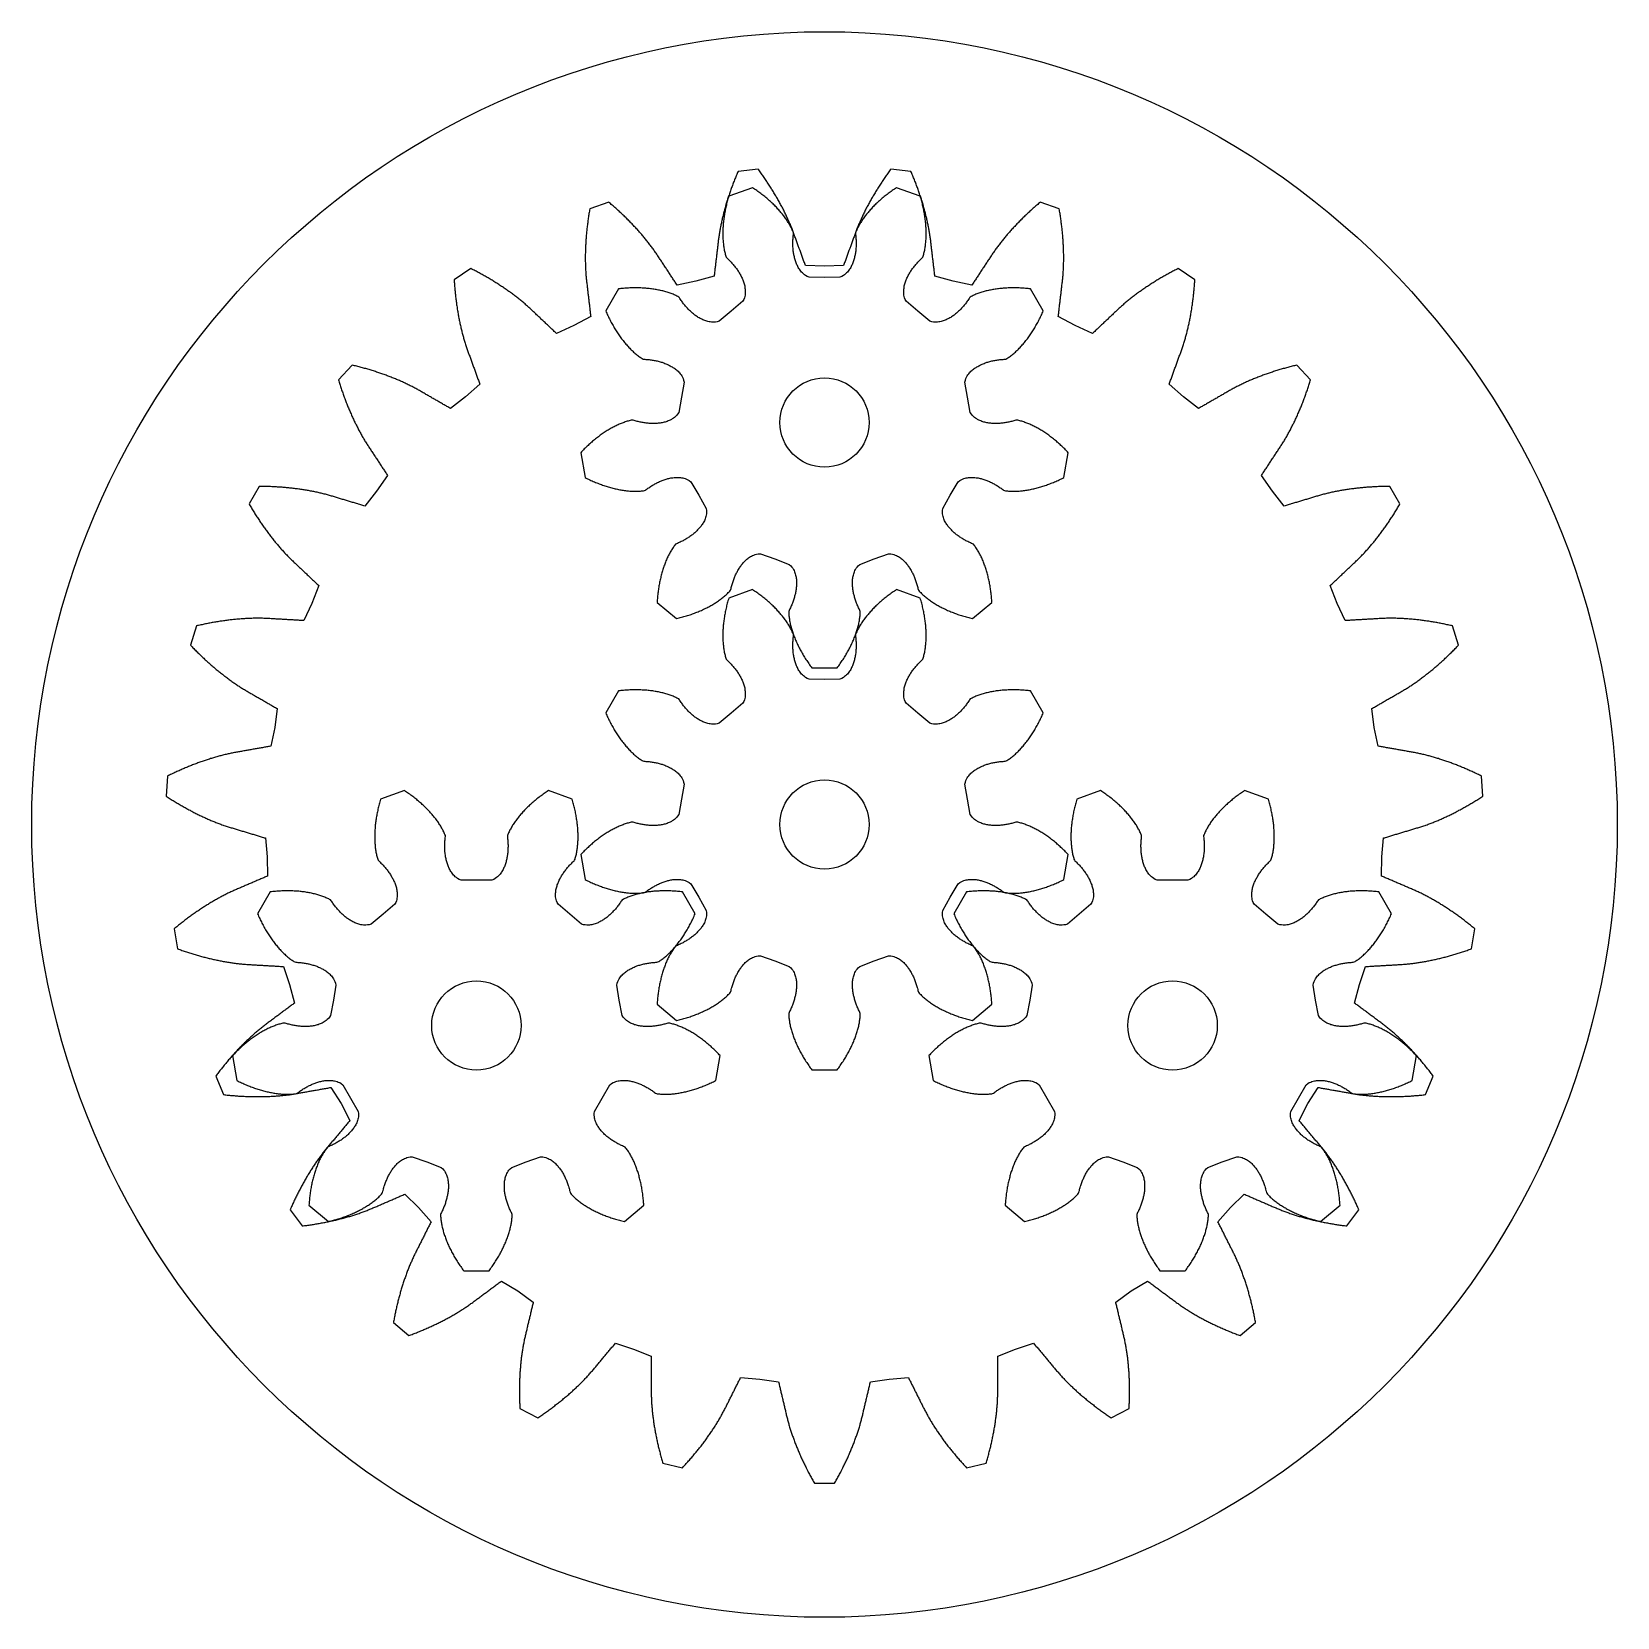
# Model space of a CAD drawing. Header units: metres. Extents: x -17.8 to 17.8, y -17.8 to 17.8.
import ezdxf

# ---------------------------------------------------------------- set-up
doc = ezdxf.new("R2010")
doc.units = ezdxf.units.M

msp = doc.modelspace()

# ---------------------------------------------------------------- linework, layer by layer
for points in [[(1.488, 14.675), (1.473, 14.654), (1.457, 14.633), (1.442, 14.612), (1.427, 14.59), (1.412, 14.569), (1.397, 14.548), (1.382, 14.527), (1.367, 14.506), (1.352, 14.485), (1.338, 14.463), (1.323, 14.442), (1.309, 14.421), (1.294, 14.399), (1.28, 14.378), (1.266, 14.357), (1.252, 14.335), (1.238, 14.314), (1.224, 14.293), (1.211, 14.271), (1.197, 14.25), (1.184, 14.228), (1.17, 14.207), (1.157, 14.185), (1.144, 14.164), (1.131, 14.142), (1.118, 14.121), (1.105, 14.099), (1.092, 14.078), (1.079, 14.056), (1.067, 14.035), (1.054, 14.013), (1.042, 13.991), (1.03, 13.97), (1.018, 13.948), (1.006, 13.926), (0.994, 13.905), (0.982, 13.883), (0.97, 13.861), (0.959, 13.839), (0.947, 13.818), (0.936, 13.796), (0.925, 13.774), (0.914, 13.752), (0.903, 13.73), (0.892, 13.709), (0.881, 13.687), (0.871, 13.665), (0.86, 13.643), (0.85, 13.621), (0.84, 13.599), (0.829, 13.577), (0.819, 13.555), (0.81, 13.533), (0.8, 13.511), (0.79, 13.489), (0.781, 13.467), (0.771, 13.445), (0.762, 13.423), (0.753, 13.401), (0.744, 13.379), (0.735, 13.357), (0.727, 13.335), (0.718, 13.313), (0.71, 13.291), (0.701, 13.269), (0.693, 13.247), (0.685, 13.225), (0.677, 13.203), (0.669, 13.181), (0.661, 13.158), (0.653, 13.136), (0.645, 13.114), (0.637, 13.092), (0.629, 13.07), (0.621, 13.048), (0.613, 13.026), (0.605, 13.003), (0.597, 12.981), (0.589, 12.959), (0.58, 12.937), (0.572, 12.915), (0.564, 12.893), (0.556, 12.87), (0.548, 12.848), (0.54, 12.826), (0.532, 12.804), (0.524, 12.782), (0.516, 12.76), (0.508, 12.737), (0.5, 12.715), (0.492, 12.693), (0.484, 12.671), (0.476, 12.649), (0.467, 12.626), (0.459, 12.604), (0.451, 12.582), (0.443, 12.56), (0.435, 12.537), (0.427, 12.515), (0, 12.5), (0, 12.5), (-0.427, 12.515), (-0.435, 12.537), (-0.443, 12.56), (-0.451, 12.582), (-0.459, 12.604), (-0.467, 12.626), (-0.476, 12.649), (-0.484, 12.671), (-0.492, 12.693), (-0.5, 12.715), (-0.508, 12.737), (-0.516, 12.76), (-0.524, 12.782), (-0.532, 12.804), (-0.54, 12.826), (-0.548, 12.848), (-0.556, 12.87), (-0.564, 12.893), (-0.572, 12.915), (-0.58, 12.937), (-0.589, 12.959), (-0.597, 12.981), (-0.605, 13.003), (-0.613, 13.026), (-0.621, 13.048), (-0.629, 13.07), (-0.637, 13.092), (-0.645, 13.114), (-0.653, 13.136), (-0.661, 13.158), (-0.669, 13.181), (-0.677, 13.203), (-0.685, 13.225), (-0.693, 13.247), (-0.701, 13.269), (-0.71, 13.291), (-0.718, 13.313), (-0.727, 13.335), (-0.735, 13.357), (-0.744, 13.379), (-0.753, 13.401), (-0.762, 13.423), (-0.771, 13.445), (-0.781, 13.467), (-0.79, 13.489), (-0.8, 13.511), (-0.81, 13.533), (-0.819, 13.555), (-0.829, 13.577), (-0.84, 13.599), (-0.85, 13.621), (-0.86, 13.643), (-0.871, 13.665), (-0.881, 13.687), (-0.892, 13.709), (-0.903, 13.73), (-0.914, 13.752), (-0.925, 13.774), (-0.936, 13.796), (-0.947, 13.818), (-0.959, 13.839), (-0.97, 13.861), (-0.982, 13.883), (-0.994, 13.905), (-1.006, 13.926), (-1.018, 13.948), (-1.03, 13.97), (-1.042, 13.991), (-1.054, 14.013), (-1.067, 14.035), (-1.079, 14.056), (-1.092, 14.078), (-1.105, 14.099), (-1.118, 14.121), (-1.131, 14.142), (-1.144, 14.164), (-1.157, 14.185), (-1.17, 14.207), (-1.184, 14.228), (-1.197, 14.25), (-1.211, 14.271), (-1.224, 14.293), (-1.238, 14.314), (-1.252, 14.335), (-1.266, 14.357), (-1.28, 14.378), (-1.294, 14.399), (-1.309, 14.421), (-1.323, 14.442), (-1.338, 14.463), (-1.352, 14.485), (-1.367, 14.506), (-1.382, 14.527), (-1.397, 14.548), (-1.412, 14.569), (-1.427, 14.59), (-1.442, 14.612), (-1.457, 14.633), (-1.473, 14.654), (-1.488, 14.675), (-1.936, 14.622), (-1.946, 14.598), (-1.956, 14.574), (-1.966, 14.55), (-1.976, 14.526), (-1.986, 14.502), (-1.996, 14.478), (-2.006, 14.454), (-2.015, 14.43), (-2.025, 14.406), (-2.034, 14.382), (-2.043, 14.358), (-2.052, 14.334), (-2.061, 14.31), (-2.07, 14.286), (-2.079, 14.262), (-2.088, 14.238), (-2.096, 14.214), (-2.105, 14.19), (-2.113, 14.166), (-2.121, 14.142), (-2.13, 14.118), (-2.138, 14.094), (-2.146, 14.07), (-2.154, 14.046), (-2.161, 14.022), (-2.169, 13.998), (-2.176, 13.974), (-2.184, 13.95), (-2.191, 13.926), (-2.198, 13.902), (-2.206, 13.878), (-2.213, 13.854), (-2.219, 13.831), (-2.226, 13.807), (-2.233, 13.783), (-2.24, 13.759), (-2.246, 13.735), (-2.252, 13.711), (-2.258, 13.687), (-2.265, 13.664), (-2.271, 13.64), (-2.276, 13.616), (-2.282, 13.592), (-2.288, 13.568), (-2.293, 13.545), (-2.299, 13.521), (-2.304, 13.497), (-2.309, 13.474), (-2.314, 13.45), (-2.319, 13.426), (-2.324, 13.403), (-2.329, 13.379), (-2.333, 13.355), (-2.338, 13.332), (-2.342, 13.308), (-2.346, 13.284), (-2.35, 13.261), (-2.354, 13.237), (-2.358, 13.214), (-2.361, 13.19), (-2.365, 13.167), (-2.368, 13.143), (-2.372, 13.12), (-2.375, 13.096), (-2.378, 13.073), (-2.38, 13.05), (-2.383, 13.026), (-2.386, 13.003), (-2.389, 12.98), (-2.391, 12.956), (-2.394, 12.933), (-2.397, 12.909), (-2.399, 12.886), (-2.402, 12.863), (-2.405, 12.839), (-2.408, 12.816), (-2.41, 12.792), (-2.413, 12.769), (-2.416, 12.746), (-2.419, 12.722), (-2.421, 12.699), (-2.424, 12.675), (-2.427, 12.652), (-2.43, 12.628), (-2.432, 12.605), (-2.435, 12.582), (-2.438, 12.558), (-2.441, 12.535), (-2.443, 12.511), (-2.446, 12.488), (-2.449, 12.464), (-2.452, 12.441), (-2.454, 12.417), (-2.457, 12.394), (-2.46, 12.37), (-2.463, 12.347), (-2.465, 12.323), (-2.468, 12.3), (-2.471, 12.276), (-2.883, 12.163), (-2.883, 12.163), (-3.302, 12.079), (-3.315, 12.099), (-3.328, 12.119), (-3.341, 12.139), (-3.354, 12.158), (-3.367, 12.178), (-3.38, 12.198), (-3.393, 12.218), (-3.406, 12.237), (-3.419, 12.257), (-3.432, 12.277), (-3.445, 12.297), (-3.458, 12.316), (-3.471, 12.336), (-3.483, 12.356), (-3.496, 12.376), (-3.509, 12.395), (-3.522, 12.415), (-3.535, 12.435), (-3.548, 12.454), (-3.561, 12.474), (-3.574, 12.494), (-3.587, 12.513), (-3.6, 12.533), (-3.613, 12.553), (-3.626, 12.573), (-3.639, 12.592), (-3.652, 12.612), (-3.665, 12.632), (-3.678, 12.651), (-3.691, 12.671), (-3.704, 12.691), (-3.717, 12.71), (-3.73, 12.73), (-3.743, 12.75), (-3.756, 12.769), (-3.769, 12.789), (-3.782, 12.808), (-3.796, 12.828), (-3.81, 12.847), (-3.823, 12.866), (-3.837, 12.886), (-3.851, 12.905), (-3.866, 12.924), (-3.88, 12.944), (-3.894, 12.963), (-3.909, 12.982), (-3.923, 13.001), (-3.938, 13.02), (-3.953, 13.039), (-3.968, 13.058), (-3.983, 13.077), (-3.999, 13.096), (-4.014, 13.114), (-4.029, 13.133), (-4.045, 13.152), (-4.061, 13.171), (-4.077, 13.189), (-4.092, 13.208), (-4.108, 13.227), (-4.125, 13.245), (-4.141, 13.264), (-4.157, 13.282), (-4.174, 13.301), (-4.19, 13.319), (-4.207, 13.337), (-4.224, 13.356), (-4.241, 13.374), (-4.258, 13.392), (-4.275, 13.41), (-4.292, 13.428), (-4.309, 13.446), (-4.327, 13.464), (-4.344, 13.482), (-4.362, 13.5), (-4.379, 13.518), (-4.397, 13.536), (-4.415, 13.554), (-4.433, 13.572), (-4.451, 13.59), (-4.469, 13.607), (-4.487, 13.625), (-4.506, 13.643), (-4.524, 13.66), (-4.543, 13.678), (-4.562, 13.695), (-4.58, 13.713), (-4.599, 13.73), (-4.618, 13.748), (-4.637, 13.765), (-4.656, 13.782), (-4.675, 13.799), (-4.695, 13.817), (-4.714, 13.834), (-4.734, 13.851), (-4.753, 13.868), (-4.773, 13.885), (-4.793, 13.902), (-4.812, 13.919), (-4.832, 13.936), (-5.256, 13.782), (-5.26, 13.756), (-5.265, 13.73), (-5.269, 13.705), (-5.273, 13.679), (-5.277, 13.653), (-5.281, 13.628), (-5.285, 13.602), (-5.289, 13.576), (-5.292, 13.551), (-5.296, 13.525), (-5.299, 13.5), (-5.302, 13.474), (-5.306, 13.449), (-5.309, 13.423), (-5.312, 13.398), (-5.315, 13.373), (-5.318, 13.347), (-5.32, 13.322), (-5.323, 13.297), (-5.326, 13.271), (-5.328, 13.246), (-5.33, 13.221), (-5.333, 13.196), (-5.335, 13.171), (-5.337, 13.146), (-5.339, 13.12), (-5.34, 13.095), (-5.342, 13.07), (-5.344, 13.045), (-5.345, 13.02), (-5.347, 12.996), (-5.348, 12.971), (-5.349, 12.946), (-5.35, 12.921), (-5.351, 12.896), (-5.352, 12.872), (-5.353, 12.847), (-5.354, 12.822), (-5.354, 12.798), (-5.355, 12.773), (-5.355, 12.749), (-5.355, 12.724), (-5.355, 12.7), (-5.355, 12.675), (-5.355, 12.651), (-5.355, 12.626), (-5.355, 12.602), (-5.354, 12.578), (-5.354, 12.554), (-5.353, 12.529), (-5.352, 12.505), (-5.351, 12.481), (-5.35, 12.457), (-5.349, 12.433), (-5.348, 12.409), (-5.346, 12.385), (-5.345, 12.361), (-5.343, 12.338), (-5.342, 12.314), (-5.34, 12.29), (-5.338, 12.266), (-5.336, 12.243), (-5.333, 12.219), (-5.331, 12.196), (-5.328, 12.172), (-5.326, 12.149), (-5.323, 12.126), (-5.32, 12.102), (-5.317, 12.079), (-5.315, 12.055), (-5.312, 12.032), (-5.309, 12.009), (-5.307, 11.985), (-5.304, 11.962), (-5.301, 11.938), (-5.298, 11.915), (-5.296, 11.892), (-5.293, 11.868), (-5.29, 11.845), (-5.287, 11.821), (-5.285, 11.798), (-5.282, 11.775), (-5.279, 11.751), (-5.276, 11.728), (-5.274, 11.704), (-5.271, 11.681), (-5.268, 11.657), (-5.265, 11.634), (-5.263, 11.61), (-5.26, 11.587), (-5.257, 11.564), (-5.254, 11.54), (-5.252, 11.517), (-5.249, 11.493), (-5.246, 11.47), (-5.244, 11.446), (-5.241, 11.423), (-5.238, 11.399), (-5.235, 11.376), (-5.61, 11.17), (-5.61, 11.17), (-5.998, 10.992), (-6.016, 11.009), (-6.033, 11.025), (-6.05, 11.041), (-6.067, 11.057), (-6.084, 11.074), (-6.102, 11.09), (-6.119, 11.106), (-6.136, 11.122), (-6.153, 11.138), (-6.17, 11.155), (-6.188, 11.171), (-6.205, 11.187), (-6.222, 11.203), (-6.239, 11.219), (-6.256, 11.236), (-6.273, 11.252), (-6.291, 11.268), (-6.308, 11.284), (-6.325, 11.3), (-6.342, 11.317), (-6.359, 11.333), (-6.376, 11.349), (-6.393, 11.365), (-6.411, 11.381), (-6.428, 11.397), (-6.445, 11.414), (-6.462, 11.43), (-6.479, 11.446), (-6.496, 11.462), (-6.513, 11.478), (-6.53, 11.494), (-6.548, 11.511), (-6.565, 11.527), (-6.582, 11.543), (-6.599, 11.559), (-6.617, 11.575), (-6.634, 11.591), (-6.652, 11.607), (-6.67, 11.622), (-6.687, 11.638), (-6.705, 11.654), (-6.724, 11.669), (-6.742, 11.684), (-6.76, 11.7), (-6.779, 11.715), (-6.797, 11.73), (-6.816, 11.746), (-6.835, 11.761), (-6.854, 11.776), (-6.873, 11.791), (-6.892, 11.806), (-6.911, 11.821), (-6.93, 11.835), (-6.95, 11.85), (-6.969, 11.865), (-6.989, 11.879), (-7.008, 11.894), (-7.028, 11.908), (-7.048, 11.923), (-7.068, 11.937), (-7.088, 11.951), (-7.108, 11.965), (-7.129, 11.979), (-7.149, 11.994), (-7.169, 12.008), (-7.19, 12.021), (-7.211, 12.035), (-7.231, 12.049), (-7.252, 12.063), (-7.273, 12.077), (-7.294, 12.09), (-7.315, 12.104), (-7.336, 12.117), (-7.357, 12.131), (-7.379, 12.144), (-7.4, 12.157), (-7.422, 12.171), (-7.443, 12.184), (-7.465, 12.197), (-7.487, 12.21), (-7.509, 12.223), (-7.531, 12.236), (-7.553, 12.249), (-7.575, 12.261), (-7.597, 12.274), (-7.619, 12.287), (-7.642, 12.299), (-7.664, 12.312), (-7.686, 12.325), (-7.709, 12.337), (-7.732, 12.349), (-7.755, 12.362), (-7.777, 12.374), (-7.8, 12.386), (-7.823, 12.398), (-7.846, 12.41), (-7.869, 12.422), (-7.893, 12.434), (-7.916, 12.446), (-8.293, 12.198), (-8.291, 12.172), (-8.289, 12.146), (-8.287, 12.12), (-8.285, 12.094), (-8.283, 12.068), (-8.281, 12.042), (-8.279, 12.016), (-8.277, 11.991), (-8.275, 11.965), (-8.272, 11.939), (-8.27, 11.914), (-8.267, 11.888), (-8.264, 11.863), (-8.261, 11.837), (-8.258, 11.812), (-8.255, 11.786), (-8.252, 11.761), (-8.249, 11.736), (-8.246, 11.711), (-8.243, 11.685), (-8.239, 11.66), (-8.236, 11.635), (-8.232, 11.61), (-8.228, 11.585), (-8.224, 11.56), (-8.221, 11.536), (-8.217, 11.511), (-8.212, 11.486), (-8.208, 11.461), (-8.204, 11.437), (-8.2, 11.412), (-8.195, 11.388), (-8.191, 11.363), (-8.186, 11.339), (-8.181, 11.315), (-8.176, 11.29), (-8.171, 11.266), (-8.166, 11.242), (-8.161, 11.218), (-8.156, 11.194), (-8.151, 11.17), (-8.145, 11.146), (-8.14, 11.122), (-8.134, 11.098), (-8.128, 11.075), (-8.122, 11.051), (-8.117, 11.028), (-8.111, 11.004), (-8.104, 10.981), (-8.098, 10.957), (-8.092, 10.934), (-8.085, 10.911), (-8.079, 10.888), (-8.072, 10.864), (-8.065, 10.841), (-8.059, 10.818), (-8.052, 10.796), (-8.045, 10.773), (-8.037, 10.75), (-8.03, 10.727), (-8.023, 10.705), (-8.015, 10.682), (-8.007, 10.66), (-8, 10.638), (-7.992, 10.615), (-7.984, 10.593), (-7.976, 10.571), (-7.968, 10.549), (-7.96, 10.527), (-7.952, 10.505), (-7.944, 10.483), (-7.936, 10.461), (-7.927, 10.438), (-7.919, 10.416), (-7.911, 10.394), (-7.903, 10.372), (-7.895, 10.35), (-7.887, 10.328), (-7.879, 10.306), (-7.871, 10.283), (-7.863, 10.261), (-7.855, 10.239), (-7.847, 10.217), (-7.839, 10.195), (-7.831, 10.173), (-7.823, 10.15), (-7.815, 10.128), (-7.806, 10.106), (-7.798, 10.084), (-7.79, 10.062), (-7.782, 10.039), (-7.774, 10.017), (-7.766, 9.995), (-7.758, 9.973), (-7.75, 9.951), (-7.742, 9.928), (-7.734, 9.906), (-7.726, 9.884), (-7.718, 9.862), (-8.035, 9.576), (-8.035, 9.576), (-8.372, 9.313), (-8.392, 9.325), (-8.413, 9.336), (-8.433, 9.348), (-8.454, 9.36), (-8.474, 9.372), (-8.495, 9.384), (-8.515, 9.396), (-8.536, 9.407), (-8.556, 9.419), (-8.576, 9.431), (-8.597, 9.443), (-8.617, 9.455), (-8.638, 9.466), (-8.658, 9.478), (-8.679, 9.49), (-8.699, 9.502), (-8.72, 9.514), (-8.74, 9.525), (-8.76, 9.537), (-8.781, 9.549), (-8.801, 9.561), (-8.822, 9.573), (-8.842, 9.584), (-8.862, 9.596), (-8.883, 9.608), (-8.903, 9.62), (-8.924, 9.631), (-8.944, 9.643), (-8.964, 9.655), (-8.985, 9.667), (-9.005, 9.679), (-9.026, 9.69), (-9.046, 9.702), (-9.066, 9.714), (-9.087, 9.725), (-9.108, 9.737), (-9.128, 9.748), (-9.149, 9.76), (-9.17, 9.771), (-9.191, 9.782), (-9.212, 9.793), (-9.233, 9.804), (-9.255, 9.815), (-9.276, 9.825), (-9.298, 9.836), (-9.319, 9.847), (-9.341, 9.857), (-9.363, 9.868), (-9.385, 9.878), (-9.406, 9.888), (-9.428, 9.898), (-9.451, 9.908), (-9.473, 9.918), (-9.495, 9.928), (-9.517, 9.938), (-9.54, 9.947), (-9.562, 9.957), (-9.585, 9.966), (-9.608, 9.976), (-9.63, 9.985), (-9.653, 9.994), (-9.676, 10.004), (-9.699, 10.013), (-9.722, 10.022), (-9.745, 10.031), (-9.768, 10.039), (-9.792, 10.048), (-9.815, 10.057), (-9.838, 10.065), (-9.862, 10.074), (-9.886, 10.082), (-9.909, 10.091), (-9.933, 10.099), (-9.957, 10.107), (-9.981, 10.115), (-10.004, 10.123), (-10.028, 10.131), (-10.052, 10.139), (-10.077, 10.147), (-10.101, 10.154), (-10.125, 10.162), (-10.149, 10.169), (-10.174, 10.177), (-10.198, 10.184), (-10.223, 10.191), (-10.247, 10.199), (-10.272, 10.206), (-10.297, 10.213), (-10.322, 10.22), (-10.346, 10.227), (-10.371, 10.233), (-10.396, 10.24), (-10.421, 10.247), (-10.446, 10.253), (-10.472, 10.26), (-10.497, 10.266), (-10.522, 10.272), (-10.547, 10.279), (-10.573, 10.285), (-10.882, 9.957), (-10.875, 9.932), (-10.867, 9.907), (-10.859, 9.882), (-10.851, 9.857), (-10.843, 9.833), (-10.835, 9.808), (-10.827, 9.783), (-10.819, 9.759), (-10.811, 9.734), (-10.803, 9.71), (-10.794, 9.686), (-10.786, 9.661), (-10.777, 9.637), (-10.769, 9.613), (-10.76, 9.589), (-10.751, 9.565), (-10.742, 9.541), (-10.733, 9.517), (-10.724, 9.493), (-10.715, 9.47), (-10.706, 9.446), (-10.697, 9.422), (-10.688, 9.399), (-10.678, 9.375), (-10.669, 9.352), (-10.659, 9.329), (-10.65, 9.306), (-10.64, 9.283), (-10.63, 9.26), (-10.62, 9.237), (-10.61, 9.214), (-10.6, 9.191), (-10.59, 9.168), (-10.58, 9.145), (-10.57, 9.123), (-10.56, 9.1), (-10.549, 9.078), (-10.539, 9.056), (-10.528, 9.033), (-10.518, 9.011), (-10.507, 8.989), (-10.496, 8.967), (-10.485, 8.945), (-10.474, 8.923), (-10.463, 8.902), (-10.452, 8.88), (-10.441, 8.858), (-10.43, 8.837), (-10.418, 8.816), (-10.407, 8.794), (-10.395, 8.773), (-10.384, 8.752), (-10.372, 8.731), (-10.36, 8.71), (-10.348, 8.689), (-10.336, 8.668), (-10.324, 8.648), (-10.312, 8.627), (-10.3, 8.607), (-10.288, 8.586), (-10.275, 8.566), (-10.263, 8.546), (-10.25, 8.526), (-10.237, 8.506), (-10.225, 8.486), (-10.212, 8.467), (-10.199, 8.447), (-10.186, 8.427), (-10.173, 8.408), (-10.16, 8.388), (-10.147, 8.368), (-10.134, 8.349), (-10.121, 8.329), (-10.108, 8.309), (-10.095, 8.29), (-10.082, 8.27), (-10.069, 8.25), (-10.056, 8.23), (-10.043, 8.211), (-10.03, 8.191), (-10.017, 8.171), (-10.004, 8.152), (-9.992, 8.132), (-9.979, 8.112), (-9.966, 8.092), (-9.953, 8.073), (-9.94, 8.053), (-9.927, 8.033), (-9.914, 8.014), (-9.901, 7.994), (-9.888, 7.974), (-9.875, 7.954), (-9.862, 7.935), (-9.849, 7.915), (-9.836, 7.895), (-9.823, 7.875), (-9.81, 7.856), (-9.797, 7.836), (-9.784, 7.816), (-10.027, 7.464), (-10.027, 7.464), (-10.294, 7.131), (-10.316, 7.138), (-10.339, 7.145), (-10.362, 7.151), (-10.384, 7.158), (-10.407, 7.165), (-10.43, 7.172), (-10.452, 7.179), (-10.475, 7.185), (-10.498, 7.192), (-10.52, 7.199), (-10.543, 7.206), (-10.565, 7.212), (-10.588, 7.219), (-10.611, 7.226), (-10.633, 7.233), (-10.656, 7.24), (-10.678, 7.246), (-10.701, 7.253), (-10.724, 7.26), (-10.746, 7.267), (-10.769, 7.273), (-10.791, 7.28), (-10.814, 7.287), (-10.837, 7.294), (-10.859, 7.3), (-10.882, 7.307), (-10.904, 7.314), (-10.927, 7.321), (-10.949, 7.327), (-10.972, 7.334), (-10.995, 7.341), (-11.017, 7.348), (-11.04, 7.354), (-11.062, 7.361), (-11.085, 7.368), (-11.108, 7.374), (-11.13, 7.38), (-11.153, 7.387), (-11.176, 7.393), (-11.199, 7.399), (-11.222, 7.405), (-11.246, 7.41), (-11.269, 7.416), (-11.292, 7.421), (-11.315, 7.427), (-11.339, 7.432), (-11.362, 7.437), (-11.386, 7.442), (-11.41, 7.447), (-11.433, 7.452), (-11.457, 7.457), (-11.481, 7.462), (-11.505, 7.466), (-11.529, 7.471), (-11.553, 7.475), (-11.577, 7.479), (-11.601, 7.483), (-11.625, 7.487), (-11.649, 7.491), (-11.673, 7.495), (-11.698, 7.499), (-11.722, 7.502), (-11.747, 7.506), (-11.771, 7.509), (-11.796, 7.513), (-11.82, 7.516), (-11.845, 7.519), (-11.87, 7.522), (-11.894, 7.525), (-11.919, 7.528), (-11.944, 7.531), (-11.969, 7.533), (-11.994, 7.536), (-12.019, 7.538), (-12.044, 7.541), (-12.069, 7.543), (-12.094, 7.545), (-12.12, 7.547), (-12.145, 7.549), (-12.17, 7.551), (-12.196, 7.553), (-12.221, 7.555), (-12.246, 7.556), (-12.272, 7.558), (-12.298, 7.559), (-12.323, 7.56), (-12.349, 7.562), (-12.374, 7.563), (-12.4, 7.564), (-12.426, 7.565), (-12.452, 7.566), (-12.478, 7.566), (-12.503, 7.567), (-12.529, 7.568), (-12.555, 7.568), (-12.581, 7.569), (-12.607, 7.569), (-12.634, 7.569), (-12.66, 7.569), (-12.885, 7.179), (-12.872, 7.156), (-12.859, 7.134), (-12.845, 7.111), (-12.832, 7.089), (-12.819, 7.067), (-12.805, 7.045), (-12.792, 7.023), (-12.778, 7.001), (-12.764, 6.979), (-12.751, 6.957), (-12.737, 6.935), (-12.723, 6.913), (-12.709, 6.892), (-12.695, 6.87), (-12.681, 6.849), (-12.667, 6.828), (-12.653, 6.806), (-12.639, 6.785), (-12.625, 6.764), (-12.61, 6.743), (-12.596, 6.722), (-12.582, 6.702), (-12.567, 6.681), (-12.553, 6.66), (-12.538, 6.64), (-12.523, 6.619), (-12.509, 6.599), (-12.494, 6.579), (-12.479, 6.558), (-12.464, 6.538), (-12.449, 6.518), (-12.434, 6.499), (-12.419, 6.479), (-12.404, 6.459), (-12.389, 6.439), (-12.374, 6.42), (-12.358, 6.4), (-12.343, 6.381), (-12.328, 6.362), (-12.312, 6.343), (-12.297, 6.324), (-12.281, 6.305), (-12.265, 6.286), (-12.25, 6.267), (-12.234, 6.249), (-12.218, 6.23), (-12.202, 6.212), (-12.186, 6.194), (-12.17, 6.175), (-12.154, 6.157), (-12.138, 6.139), (-12.122, 6.121), (-12.106, 6.104), (-12.09, 6.086), (-12.073, 6.068), (-12.057, 6.051), (-12.04, 6.034), (-12.024, 6.017), (-12.007, 5.999), (-11.99, 5.983), (-11.974, 5.966), (-11.957, 5.949), (-11.94, 5.932), (-11.923, 5.916), (-11.906, 5.9), (-11.889, 5.883), (-11.872, 5.867), (-11.855, 5.851), (-11.838, 5.835), (-11.82, 5.819), (-11.803, 5.803), (-11.786, 5.786), (-11.769, 5.77), (-11.752, 5.754), (-11.735, 5.738), (-11.718, 5.722), (-11.7, 5.706), (-11.683, 5.689), (-11.666, 5.673), (-11.649, 5.657), (-11.632, 5.641), (-11.615, 5.625), (-11.598, 5.609), (-11.58, 5.592), (-11.563, 5.576), (-11.546, 5.56), (-11.529, 5.544), (-11.512, 5.528), (-11.495, 5.511), (-11.477, 5.495), (-11.46, 5.479), (-11.443, 5.463), (-11.426, 5.446), (-11.409, 5.43), (-11.391, 5.414), (-11.374, 5.398), (-11.357, 5.382), (-11.34, 5.365), (-11.323, 5.349), (-11.478, 4.951), (-11.478, 4.951), (-11.661, 4.565), (-11.684, 4.566), (-11.708, 4.568), (-11.732, 4.569), (-11.755, 4.57), (-11.779, 4.572), (-11.802, 4.573), (-11.826, 4.575), (-11.85, 4.576), (-11.873, 4.577), (-11.897, 4.579), (-11.92, 4.58), (-11.944, 4.581), (-11.968, 4.583), (-11.991, 4.584), (-12.015, 4.586), (-12.038, 4.587), (-12.062, 4.588), (-12.085, 4.59), (-12.109, 4.591), (-12.132, 4.592), (-12.156, 4.594), (-12.179, 4.595), (-12.203, 4.597), (-12.227, 4.598), (-12.25, 4.599), (-12.274, 4.601), (-12.297, 4.602), (-12.321, 4.603), (-12.344, 4.605), (-12.368, 4.606), (-12.391, 4.608), (-12.415, 4.609), (-12.438, 4.61), (-12.462, 4.612), (-12.485, 4.613), (-12.509, 4.614), (-12.532, 4.615), (-12.556, 4.615), (-12.58, 4.616), (-12.604, 4.617), (-12.627, 4.617), (-12.651, 4.617), (-12.675, 4.617), (-12.699, 4.617), (-12.723, 4.617), (-12.747, 4.617), (-12.771, 4.616), (-12.795, 4.616), (-12.819, 4.615), (-12.844, 4.615), (-12.868, 4.614), (-12.892, 4.613), (-12.916, 4.612), (-12.941, 4.611), (-12.965, 4.609), (-12.989, 4.608), (-13.014, 4.606), (-13.038, 4.605), (-13.063, 4.603), (-13.087, 4.601), (-13.112, 4.599), (-13.136, 4.597), (-13.161, 4.595), (-13.186, 4.592), (-13.21, 4.59), (-13.235, 4.587), (-13.26, 4.585), (-13.284, 4.582), (-13.309, 4.579), (-13.334, 4.576), (-13.359, 4.573), (-13.384, 4.57), (-13.409, 4.567), (-13.434, 4.563), (-13.459, 4.56), (-13.483, 4.556), (-13.508, 4.553), (-13.533, 4.549), (-13.559, 4.545), (-13.584, 4.541), (-13.609, 4.537), (-13.634, 4.533), (-13.659, 4.528), (-13.684, 4.524), (-13.709, 4.519), (-13.734, 4.515), (-13.76, 4.51), (-13.785, 4.505), (-13.81, 4.5), (-13.836, 4.495), (-13.861, 4.49), (-13.886, 4.485), (-13.912, 4.48), (-13.937, 4.474), (-13.962, 4.469), (-13.988, 4.463), (-14.013, 4.457), (-14.039, 4.452), (-14.064, 4.446), (-14.193, 4.014), (-14.175, 3.995), (-14.157, 3.976), (-14.139, 3.957), (-14.121, 3.939), (-14.103, 3.92), (-14.085, 3.902), (-14.066, 3.883), (-14.048, 3.865), (-14.03, 3.847), (-14.011, 3.829), (-13.993, 3.811), (-13.974, 3.793), (-13.956, 3.775), (-13.937, 3.757), (-13.919, 3.74), (-13.9, 3.722), (-13.882, 3.705), (-13.863, 3.688), (-13.844, 3.67), (-13.825, 3.653), (-13.807, 3.636), (-13.788, 3.619), (-13.769, 3.603), (-13.75, 3.586), (-13.731, 3.569), (-13.712, 3.553), (-13.693, 3.536), (-13.674, 3.52), (-13.655, 3.504), (-13.636, 3.488), (-13.617, 3.472), (-13.598, 3.456), (-13.579, 3.44), (-13.559, 3.424), (-13.54, 3.409), (-13.521, 3.393), (-13.501, 3.378), (-13.482, 3.363), (-13.463, 3.348), (-13.443, 3.332), (-13.424, 3.318), (-13.404, 3.303), (-13.385, 3.288), (-13.365, 3.273), (-13.345, 3.259), (-13.326, 3.245), (-13.306, 3.23), (-13.286, 3.216), (-13.267, 3.202), (-13.247, 3.188), (-13.227, 3.175), (-13.207, 3.161), (-13.187, 3.147), (-13.167, 3.134), (-13.147, 3.121), (-13.127, 3.107), (-13.107, 3.094), (-13.087, 3.082), (-13.067, 3.069), (-13.047, 3.056), (-13.027, 3.044), (-13.006, 3.031), (-12.986, 3.019), (-12.966, 3.007), (-12.946, 2.995), (-12.925, 2.983), (-12.905, 2.971), (-12.884, 2.959), (-12.864, 2.948), (-12.844, 2.936), (-12.823, 2.924), (-12.803, 2.912), (-12.783, 2.901), (-12.762, 2.889), (-12.742, 2.877), (-12.721, 2.865), (-12.701, 2.854), (-12.68, 2.842), (-12.66, 2.83), (-12.64, 2.818), (-12.619, 2.806), (-12.599, 2.795), (-12.578, 2.783), (-12.558, 2.771), (-12.537, 2.759), (-12.517, 2.747), (-12.497, 2.736), (-12.476, 2.724), (-12.456, 2.712), (-12.435, 2.7), (-12.415, 2.688), (-12.394, 2.676), (-12.374, 2.665), (-12.353, 2.653), (-12.333, 2.641), (-12.312, 2.629), (-12.292, 2.617), (-12.271, 2.606), (-12.251, 2.594), (-12.31, 2.171), (-12.31, 2.171), (-12.399, 1.753), (-12.423, 1.749), (-12.446, 1.745), (-12.469, 1.74), (-12.492, 1.736), (-12.516, 1.732), (-12.539, 1.728), (-12.562, 1.724), (-12.586, 1.72), (-12.609, 1.716), (-12.632, 1.712), (-12.655, 1.708), (-12.679, 1.704), (-12.702, 1.699), (-12.725, 1.695), (-12.748, 1.691), (-12.772, 1.687), (-12.795, 1.683), (-12.818, 1.679), (-12.841, 1.675), (-12.864, 1.671), (-12.888, 1.667), (-12.911, 1.663), (-12.934, 1.658), (-12.957, 1.654), (-12.981, 1.65), (-13.004, 1.646), (-13.027, 1.642), (-13.05, 1.638), (-13.073, 1.634), (-13.096, 1.63), (-13.12, 1.626), (-13.143, 1.622), (-13.166, 1.618), (-13.189, 1.613), (-13.212, 1.609), (-13.236, 1.605), (-13.259, 1.6), (-13.282, 1.595), (-13.305, 1.59), (-13.329, 1.585), (-13.352, 1.58), (-13.375, 1.575), (-13.398, 1.57), (-13.422, 1.564), (-13.445, 1.559), (-13.468, 1.553), (-13.492, 1.547), (-13.515, 1.541), (-13.538, 1.535), (-13.562, 1.528), (-13.585, 1.522), (-13.608, 1.515), (-13.632, 1.509), (-13.655, 1.502), (-13.679, 1.495), (-13.702, 1.488), (-13.725, 1.481), (-13.749, 1.474), (-13.772, 1.466), (-13.796, 1.459), (-13.819, 1.451), (-13.842, 1.444), (-13.866, 1.436), (-13.889, 1.428), (-13.913, 1.42), (-13.936, 1.412), (-13.96, 1.403), (-13.983, 1.395), (-14.007, 1.386), (-14.03, 1.378), (-14.053, 1.369), (-14.077, 1.36), (-14.1, 1.351), (-14.124, 1.342), (-14.147, 1.333), (-14.171, 1.324), (-14.194, 1.315), (-14.218, 1.305), (-14.241, 1.296), (-14.265, 1.286), (-14.288, 1.276), (-14.312, 1.266), (-14.335, 1.256), (-14.359, 1.246), (-14.382, 1.236), (-14.405, 1.226), (-14.429, 1.215), (-14.452, 1.205), (-14.476, 1.194), (-14.499, 1.183), (-14.523, 1.173), (-14.546, 1.162), (-14.57, 1.151), (-14.593, 1.14), (-14.617, 1.128), (-14.64, 1.117), (-14.663, 1.106), (-14.687, 1.094), (-14.71, 1.083), (-14.736, 0.632), (-14.715, 0.618), (-14.693, 0.604), (-14.671, 0.59), (-14.649, 0.576), (-14.627, 0.562), (-14.605, 0.548), (-14.583, 0.535), (-14.561, 0.521), (-14.539, 0.508), (-14.517, 0.494), (-14.495, 0.481), (-14.472, 0.468), (-14.45, 0.455), (-14.428, 0.442), (-14.406, 0.429), (-14.384, 0.416), (-14.362, 0.404), (-14.34, 0.391), (-14.317, 0.379), (-14.295, 0.366), (-14.273, 0.354), (-14.251, 0.342), (-14.229, 0.33), (-14.206, 0.318), (-14.184, 0.306), (-14.162, 0.295), (-14.14, 0.283), (-14.117, 0.272), (-14.095, 0.26), (-14.073, 0.249), (-14.05, 0.238), (-14.028, 0.227), (-14.006, 0.216), (-13.983, 0.205), (-13.961, 0.194), (-13.939, 0.184), (-13.916, 0.173), (-13.894, 0.163), (-13.872, 0.153), (-13.849, 0.142), (-13.827, 0.132), (-13.804, 0.123), (-13.782, 0.113), (-13.76, 0.103), (-13.737, 0.093), (-13.715, 0.084), (-13.692, 0.075), (-13.67, 0.066), (-13.647, 0.056), (-13.625, 0.047), (-13.602, 0.039), (-13.58, 0.03), (-13.557, 0.021), (-13.535, 0.013), (-13.512, 0.005), (-13.49, -0.004), (-13.467, -0.012), (-13.445, -0.02), (-13.422, -0.027), (-13.4, -0.035), (-13.377, -0.043), (-13.355, -0.05), (-13.332, -0.057), (-13.31, -0.064), (-13.287, -0.071), (-13.265, -0.078), (-13.242, -0.085), (-13.22, -0.092), (-13.197, -0.098), (-13.175, -0.105), (-13.152, -0.112), (-13.129, -0.119), (-13.107, -0.125), (-13.084, -0.132), (-13.062, -0.139), (-13.039, -0.146), (-13.017, -0.152), (-12.994, -0.159), (-12.971, -0.166), (-12.949, -0.173), (-12.926, -0.179), (-12.904, -0.186), (-12.881, -0.193), (-12.858, -0.2), (-12.836, -0.207), (-12.813, -0.213), (-12.791, -0.22), (-12.768, -0.227), (-12.745, -0.234), (-12.723, -0.24), (-12.7, -0.247), (-12.677, -0.254), (-12.655, -0.261), (-12.632, -0.268), (-12.61, -0.274), (-12.587, -0.281), (-12.564, -0.288), (-12.542, -0.295), (-12.519, -0.301), (-12.479, -0.727), (-12.479, -0.727), (-12.469, -1.154), (-12.491, -1.163), (-12.513, -1.173), (-12.534, -1.182), (-12.556, -1.191), (-12.578, -1.201), (-12.6, -1.21), (-12.621, -1.22), (-12.643, -1.229), (-12.665, -1.238), (-12.686, -1.248), (-12.708, -1.257), (-12.73, -1.266), (-12.751, -1.276), (-12.773, -1.285), (-12.795, -1.294), (-12.816, -1.304), (-12.838, -1.313), (-12.86, -1.322), (-12.881, -1.332), (-12.903, -1.341), (-12.925, -1.35), (-12.946, -1.36), (-12.968, -1.369), (-12.99, -1.378), (-13.011, -1.388), (-13.033, -1.397), (-13.054, -1.406), (-13.076, -1.416), (-13.098, -1.425), (-13.119, -1.434), (-13.141, -1.444), (-13.163, -1.453), (-13.184, -1.462), (-13.206, -1.472), (-13.227, -1.481), (-13.249, -1.491), (-13.27, -1.501), (-13.292, -1.511), (-13.313, -1.521), (-13.335, -1.531), (-13.356, -1.541), (-13.378, -1.552), (-13.399, -1.562), (-13.421, -1.573), (-13.442, -1.584), (-13.463, -1.595), (-13.485, -1.606), (-13.506, -1.618), (-13.527, -1.629), (-13.549, -1.64), (-13.57, -1.652), (-13.591, -1.664), (-13.612, -1.676), (-13.633, -1.688), (-13.655, -1.7), (-13.676, -1.712), (-13.697, -1.724), (-13.718, -1.737), (-13.739, -1.749), (-13.76, -1.762), (-13.781, -1.775), (-13.802, -1.788), (-13.823, -1.801), (-13.844, -1.814), (-13.865, -1.827), (-13.886, -1.84), (-13.907, -1.854), (-13.928, -1.867), (-13.949, -1.881), (-13.97, -1.895), (-13.99, -1.909), (-14.011, -1.923), (-14.032, -1.937), (-14.053, -1.951), (-14.073, -1.965), (-14.094, -1.98), (-14.115, -1.994), (-14.135, -2.009), (-14.156, -2.024), (-14.177, -2.038), (-14.197, -2.053), (-14.218, -2.068), (-14.238, -2.084), (-14.259, -2.099), (-14.279, -2.114), (-14.3, -2.129), (-14.32, -2.145), (-14.341, -2.161), (-14.361, -2.176), (-14.381, -2.192), (-14.402, -2.208), (-14.422, -2.224), (-14.442, -2.24), (-14.463, -2.256), (-14.483, -2.273), (-14.503, -2.289), (-14.523, -2.306), (-14.543, -2.322), (-14.563, -2.339), (-14.485, -2.783), (-14.46, -2.792), (-14.436, -2.801), (-14.411, -2.809), (-14.387, -2.818), (-14.362, -2.826), (-14.338, -2.834), (-14.313, -2.843), (-14.288, -2.851), (-14.264, -2.859), (-14.239, -2.867), (-14.215, -2.874), (-14.19, -2.882), (-14.166, -2.89), (-14.141, -2.897), (-14.117, -2.905), (-14.092, -2.912), (-14.068, -2.919), (-14.043, -2.926), (-14.019, -2.933), (-13.994, -2.94), (-13.97, -2.947), (-13.946, -2.954), (-13.921, -2.96), (-13.897, -2.967), (-13.873, -2.973), (-13.848, -2.979), (-13.824, -2.985), (-13.799, -2.991), (-13.775, -2.997), (-13.751, -3.003), (-13.727, -3.009), (-13.702, -3.014), (-13.678, -3.02), (-13.654, -3.025), (-13.63, -3.031), (-13.605, -3.036), (-13.581, -3.041), (-13.557, -3.046), (-13.533, -3.051), (-13.509, -3.055), (-13.485, -3.06), (-13.461, -3.064), (-13.437, -3.069), (-13.412, -3.073), (-13.388, -3.077), (-13.364, -3.081), (-13.34, -3.085), (-13.316, -3.089), (-13.293, -3.092), (-13.269, -3.096), (-13.245, -3.099), (-13.221, -3.103), (-13.197, -3.106), (-13.173, -3.109), (-13.149, -3.112), (-13.126, -3.115), (-13.102, -3.117), (-13.078, -3.12), (-13.054, -3.122), (-13.031, -3.124), (-13.007, -3.127), (-12.983, -3.129), (-12.96, -3.13), (-12.936, -3.132), (-12.913, -3.134), (-12.889, -3.135), (-12.866, -3.136), (-12.842, -3.138), (-12.819, -3.139), (-12.795, -3.141), (-12.772, -3.142), (-12.748, -3.143), (-12.725, -3.145), (-12.701, -3.146), (-12.678, -3.147), (-12.654, -3.149), (-12.631, -3.15), (-12.607, -3.152), (-12.584, -3.153), (-12.56, -3.154), (-12.536, -3.156), (-12.513, -3.157), (-12.489, -3.158), (-12.466, -3.16), (-12.442, -3.161), (-12.419, -3.163), (-12.395, -3.164), (-12.372, -3.165), (-12.348, -3.167), (-12.324, -3.168), (-12.301, -3.169), (-12.277, -3.171), (-12.254, -3.172), (-12.23, -3.173), (-12.206, -3.175), (-12.183, -3.176), (-12.159, -3.178), (-12.136, -3.179), (-12.112, -3.18), (-11.975, -3.585), (-11.975, -3.585), (-11.867, -3.998), (-11.886, -4.013), (-11.905, -4.027), (-11.924, -4.041), (-11.943, -4.055), (-11.962, -4.069), (-11.981, -4.083), (-12, -4.097), (-12.019, -4.111), (-12.038, -4.126), (-12.057, -4.14), (-12.076, -4.154), (-12.095, -4.168), (-12.113, -4.182), (-12.132, -4.196), (-12.151, -4.21), (-12.17, -4.224), (-12.189, -4.238), (-12.208, -4.252), (-12.227, -4.266), (-12.246, -4.281), (-12.265, -4.295), (-12.284, -4.309), (-12.303, -4.323), (-12.322, -4.337), (-12.34, -4.351), (-12.359, -4.365), (-12.378, -4.379), (-12.397, -4.393), (-12.416, -4.407), (-12.435, -4.421), (-12.454, -4.435), (-12.473, -4.449), (-12.492, -4.463), (-12.51, -4.478), (-12.529, -4.492), (-12.548, -4.506), (-12.567, -4.521), (-12.585, -4.535), (-12.604, -4.55), (-12.622, -4.565), (-12.641, -4.58), (-12.659, -4.595), (-12.678, -4.61), (-12.696, -4.626), (-12.714, -4.641), (-12.733, -4.657), (-12.751, -4.673), (-12.769, -4.689), (-12.787, -4.705), (-12.805, -4.721), (-12.823, -4.737), (-12.841, -4.753), (-12.859, -4.77), (-12.877, -4.786), (-12.895, -4.803), (-12.912, -4.82), (-12.93, -4.837), (-12.948, -4.854), (-12.965, -4.871), (-12.983, -4.888), (-13, -4.905), (-13.018, -4.922), (-13.035, -4.94), (-13.053, -4.958), (-13.07, -4.975), (-13.087, -4.993), (-13.105, -5.011), (-13.122, -5.029), (-13.139, -5.047), (-13.156, -5.065), (-13.173, -5.084), (-13.19, -5.102), (-13.207, -5.121), (-13.224, -5.139), (-13.241, -5.158), (-13.258, -5.177), (-13.274, -5.196), (-13.291, -5.215), (-13.308, -5.234), (-13.324, -5.253), (-13.341, -5.272), (-13.358, -5.291), (-13.374, -5.311), (-13.391, -5.33), (-13.407, -5.35), (-13.423, -5.37), (-13.44, -5.39), (-13.456, -5.41), (-13.472, -5.43), (-13.488, -5.45), (-13.504, -5.47), (-13.52, -5.49), (-13.536, -5.51), (-13.552, -5.531), (-13.568, -5.551), (-13.584, -5.572), (-13.6, -5.593), (-13.616, -5.614), (-13.631, -5.635), (-13.453, -6.048), (-13.427, -6.051), (-13.401, -6.054), (-13.375, -6.057), (-13.349, -6.06), (-13.323, -6.062), (-13.297, -6.064), (-13.272, -6.067), (-13.246, -6.069), (-13.22, -6.071), (-13.194, -6.073), (-13.169, -6.075), (-13.143, -6.077), (-13.117, -6.079), (-13.092, -6.08), (-13.066, -6.082), (-13.041, -6.083), (-13.015, -6.085), (-12.99, -6.086), (-12.965, -6.087), (-12.939, -6.088), (-12.914, -6.089), (-12.889, -6.09), (-12.863, -6.091), (-12.838, -6.091), (-12.813, -6.092), (-12.788, -6.092), (-12.763, -6.093), (-12.738, -6.093), (-12.713, -6.093), (-12.688, -6.093), (-12.663, -6.093), (-12.638, -6.093), (-12.613, -6.093), (-12.588, -6.093), (-12.563, -6.092), (-12.539, -6.092), (-12.514, -6.091), (-12.489, -6.09), (-12.465, -6.089), (-12.44, -6.088), (-12.416, -6.087), (-12.391, -6.086), (-12.367, -6.085), (-12.342, -6.083), (-12.318, -6.082), (-12.294, -6.08), (-12.269, -6.078), (-12.245, -6.076), (-12.221, -6.075), (-12.197, -6.072), (-12.173, -6.07), (-12.149, -6.068), (-12.125, -6.066), (-12.101, -6.063), (-12.077, -6.06), (-12.053, -6.058), (-12.03, -6.055), (-12.006, -6.052), (-11.982, -6.049), (-11.959, -6.045), (-11.935, -6.042), (-11.912, -6.038), (-11.889, -6.035), (-11.865, -6.031), (-11.842, -6.027), (-11.819, -6.023), (-11.796, -6.019), (-11.772, -6.015), (-11.749, -6.011), (-11.726, -6.007), (-11.703, -6.003), (-11.68, -5.999), (-11.656, -5.994), (-11.633, -5.99), (-11.61, -5.986), (-11.587, -5.982), (-11.564, -5.978), (-11.54, -5.974), (-11.517, -5.97), (-11.494, -5.966), (-11.471, -5.962), (-11.448, -5.958), (-11.424, -5.953), (-11.401, -5.949), (-11.378, -5.945), (-11.355, -5.941), (-11.331, -5.937), (-11.308, -5.933), (-11.285, -5.929), (-11.262, -5.925), (-11.238, -5.921), (-11.215, -5.917), (-11.192, -5.912), (-11.168, -5.908), (-11.145, -5.904), (-11.122, -5.9), (-11.099, -5.896), (-11.075, -5.892), (-11.052, -5.888), (-10.825, -6.25), (-10.825, -6.25), (-10.625, -6.627), (-10.64, -6.646), (-10.655, -6.664), (-10.671, -6.682), (-10.686, -6.7), (-10.701, -6.718), (-10.716, -6.736), (-10.731, -6.754), (-10.747, -6.772), (-10.762, -6.79), (-10.777, -6.808), (-10.792, -6.827), (-10.807, -6.845), (-10.823, -6.863), (-10.838, -6.881), (-10.853, -6.899), (-10.868, -6.917), (-10.883, -6.935), (-10.898, -6.953), (-10.914, -6.971), (-10.929, -6.989), (-10.944, -7.007), (-10.959, -7.025), (-10.974, -7.043), (-10.989, -7.061), (-11.004, -7.08), (-11.02, -7.098), (-11.035, -7.116), (-11.05, -7.134), (-11.065, -7.152), (-11.08, -7.17), (-11.095, -7.188), (-11.11, -7.206), (-11.125, -7.224), (-11.141, -7.242), (-11.156, -7.26), (-11.171, -7.278), (-11.185, -7.297), (-11.2, -7.315), (-11.215, -7.334), (-11.229, -7.353), (-11.244, -7.372), (-11.258, -7.391), (-11.273, -7.41), (-11.287, -7.429), (-11.301, -7.448), (-11.315, -7.468), (-11.329, -7.487), (-11.343, -7.507), (-11.357, -7.527), (-11.371, -7.547), (-11.385, -7.566), (-11.399, -7.586), (-11.412, -7.607), (-11.426, -7.627), (-11.439, -7.647), (-11.453, -7.668), (-11.466, -7.688), (-11.479, -7.709), (-11.493, -7.729), (-11.506, -7.75), (-11.519, -7.771), (-11.532, -7.792), (-11.545, -7.813), (-11.558, -7.834), (-11.57, -7.855), (-11.583, -7.877), (-11.596, -7.898), (-11.608, -7.92), (-11.621, -7.941), (-11.633, -7.963), (-11.646, -7.985), (-11.658, -8.006), (-11.67, -8.028), (-11.682, -8.05), (-11.694, -8.072), (-11.706, -8.095), (-11.718, -8.117), (-11.73, -8.139), (-11.742, -8.162), (-11.754, -8.184), (-11.766, -8.207), (-11.777, -8.229), (-11.789, -8.252), (-11.8, -8.275), (-11.812, -8.298), (-11.823, -8.321), (-11.834, -8.344), (-11.846, -8.367), (-11.857, -8.39), (-11.868, -8.413), (-11.879, -8.437), (-11.89, -8.46), (-11.901, -8.484), (-11.911, -8.507), (-11.922, -8.531), (-11.933, -8.555), (-11.944, -8.578), (-11.954, -8.602), (-11.965, -8.626), (-11.695, -8.988), (-11.669, -8.985), (-11.643, -8.981), (-11.618, -8.978), (-11.592, -8.975), (-11.566, -8.971), (-11.54, -8.968), (-11.515, -8.964), (-11.489, -8.96), (-11.464, -8.956), (-11.438, -8.952), (-11.413, -8.948), (-11.387, -8.944), (-11.362, -8.94), (-11.337, -8.936), (-11.312, -8.931), (-11.286, -8.927), (-11.261, -8.922), (-11.236, -8.918), (-11.211, -8.913), (-11.186, -8.908), (-11.162, -8.903), (-11.137, -8.898), (-11.112, -8.893), (-11.087, -8.888), (-11.063, -8.883), (-11.038, -8.877), (-11.014, -8.872), (-10.989, -8.866), (-10.965, -8.861), (-10.94, -8.855), (-10.916, -8.849), (-10.892, -8.843), (-10.868, -8.837), (-10.844, -8.831), (-10.82, -8.825), (-10.796, -8.819), (-10.772, -8.813), (-10.748, -8.806), (-10.724, -8.8), (-10.701, -8.793), (-10.677, -8.786), (-10.654, -8.779), (-10.63, -8.773), (-10.607, -8.766), (-10.583, -8.758), (-10.56, -8.751), (-10.537, -8.744), (-10.514, -8.737), (-10.491, -8.729), (-10.468, -8.722), (-10.445, -8.714), (-10.422, -8.706), (-10.399, -8.698), (-10.377, -8.69), (-10.354, -8.682), (-10.332, -8.674), (-10.309, -8.666), (-10.287, -8.657), (-10.265, -8.649), (-10.242, -8.64), (-10.22, -8.631), (-10.198, -8.623), (-10.176, -8.614), (-10.155, -8.605), (-10.133, -8.596), (-10.111, -8.586), (-10.09, -8.577), (-10.068, -8.568), (-10.046, -8.558), (-10.025, -8.549), (-10.003, -8.54), (-9.981, -8.53), (-9.96, -8.521), (-9.938, -8.512), (-9.917, -8.502), (-9.895, -8.493), (-9.873, -8.484), (-9.852, -8.474), (-9.83, -8.465), (-9.808, -8.456), (-9.787, -8.446), (-9.765, -8.437), (-9.743, -8.428), (-9.722, -8.418), (-9.7, -8.409), (-9.678, -8.4), (-9.657, -8.39), (-9.635, -8.381), (-9.613, -8.372), (-9.592, -8.362), (-9.57, -8.353), (-9.548, -8.343), (-9.527, -8.334), (-9.505, -8.325), (-9.483, -8.315), (-9.461, -8.306), (-9.44, -8.297), (-9.418, -8.287), (-9.396, -8.278), (-9.092, -8.578), (-9.092, -8.578), (-8.81, -8.899), (-8.821, -8.92), (-8.831, -8.941), (-8.842, -8.962), (-8.853, -8.984), (-8.863, -9.005), (-8.874, -9.026), (-8.885, -9.047), (-8.895, -9.068), (-8.906, -9.089), (-8.916, -9.11), (-8.927, -9.131), (-8.938, -9.153), (-8.948, -9.174), (-8.959, -9.195), (-8.969, -9.216), (-8.98, -9.237), (-8.991, -9.258), (-9.001, -9.279), (-9.012, -9.3), (-9.022, -9.321), (-9.033, -9.342), (-9.043, -9.363), (-9.054, -9.384), (-9.065, -9.405), (-9.075, -9.427), (-9.086, -9.448), (-9.096, -9.469), (-9.107, -9.49), (-9.117, -9.511), (-9.128, -9.532), (-9.139, -9.553), (-9.149, -9.574), (-9.16, -9.595), (-9.17, -9.616), (-9.181, -9.637), (-9.191, -9.658), (-9.201, -9.68), (-9.211, -9.701), (-9.221, -9.723), (-9.231, -9.744), (-9.241, -9.766), (-9.25, -9.788), (-9.26, -9.81), (-9.27, -9.832), (-9.279, -9.854), (-9.288, -9.876), (-9.297, -9.898), (-9.306, -9.921), (-9.315, -9.943), (-9.324, -9.965), (-9.333, -9.988), (-9.342, -10.011), (-9.351, -10.033), (-9.359, -10.056), (-9.367, -10.079), (-9.376, -10.102), (-9.384, -10.125), (-9.392, -10.148), (-9.4, -10.171), (-9.408, -10.195), (-9.416, -10.218), (-9.424, -10.241), (-9.432, -10.265), (-9.439, -10.288), (-9.447, -10.312), (-9.454, -10.336), (-9.462, -10.359), (-9.469, -10.383), (-9.476, -10.407), (-9.483, -10.431), (-9.49, -10.455), (-9.497, -10.479), (-9.504, -10.503), (-9.511, -10.527), (-9.518, -10.552), (-9.524, -10.576), (-9.531, -10.601), (-9.537, -10.625), (-9.543, -10.65), (-9.55, -10.674), (-9.556, -10.699), (-9.562, -10.724), (-9.568, -10.748), (-9.574, -10.773), (-9.58, -10.798), (-9.585, -10.823), (-9.591, -10.848), (-9.597, -10.873), (-9.602, -10.898), (-9.608, -10.923), (-9.613, -10.949), (-9.618, -10.974), (-9.623, -10.999), (-9.628, -11.025), (-9.634, -11.05), (-9.638, -11.076), (-9.643, -11.102), (-9.648, -11.127), (-9.653, -11.153), (-9.307, -11.443), (-9.283, -11.434), (-9.258, -11.425), (-9.234, -11.415), (-9.21, -11.406), (-9.185, -11.397), (-9.161, -11.387), (-9.137, -11.378), (-9.113, -11.368), (-9.089, -11.359), (-9.065, -11.349), (-9.041, -11.339), (-9.018, -11.329), (-8.994, -11.319), (-8.971, -11.309), (-8.947, -11.299), (-8.924, -11.289), (-8.9, -11.279), (-8.877, -11.269), (-8.854, -11.258), (-8.831, -11.248), (-8.807, -11.237), (-8.784, -11.227), (-8.762, -11.216), (-8.739, -11.205), (-8.716, -11.194), (-8.693, -11.184), (-8.671, -11.173), (-8.648, -11.162), (-8.626, -11.151), (-8.603, -11.139), (-8.581, -11.128), (-8.559, -11.117), (-8.537, -11.105), (-8.515, -11.094), (-8.493, -11.083), (-8.471, -11.071), (-8.449, -11.059), (-8.428, -11.047), (-8.406, -11.036), (-8.384, -11.024), (-8.363, -11.012), (-8.342, -11), (-8.32, -10.988), (-8.299, -10.975), (-8.278, -10.963), (-8.257, -10.951), (-8.236, -10.938), (-8.216, -10.926), (-8.195, -10.913), (-8.174, -10.901), (-8.154, -10.888), (-8.133, -10.875), (-8.113, -10.862), (-8.093, -10.849), (-8.073, -10.836), (-8.053, -10.823), (-8.033, -10.81), (-8.013, -10.796), (-7.993, -10.783), (-7.974, -10.769), (-7.954, -10.756), (-7.935, -10.742), (-7.916, -10.728), (-7.896, -10.715), (-7.877, -10.701), (-7.858, -10.687), (-7.84, -10.673), (-7.821, -10.659), (-7.802, -10.644), (-7.783, -10.63), (-7.764, -10.616), (-7.745, -10.602), (-7.726, -10.588), (-7.707, -10.574), (-7.689, -10.56), (-7.67, -10.546), (-7.651, -10.532), (-7.632, -10.518), (-7.613, -10.504), (-7.594, -10.49), (-7.575, -10.476), (-7.556, -10.462), (-7.537, -10.447), (-7.518, -10.433), (-7.499, -10.419), (-7.48, -10.405), (-7.461, -10.391), (-7.443, -10.377), (-7.424, -10.363), (-7.405, -10.349), (-7.386, -10.335), (-7.367, -10.321), (-7.348, -10.306), (-7.329, -10.292), (-7.31, -10.278), (-7.291, -10.264), (-7.272, -10.25), (-7.253, -10.236), (-7.234, -10.222), (-6.869, -10.444), (-6.869, -10.444), (-6.52, -10.691), (-6.526, -10.714), (-6.531, -10.737), (-6.537, -10.76), (-6.542, -10.783), (-6.548, -10.806), (-6.553, -10.829), (-6.559, -10.852), (-6.564, -10.875), (-6.57, -10.898), (-6.575, -10.921), (-6.58, -10.944), (-6.586, -10.967), (-6.591, -10.99), (-6.597, -11.013), (-6.602, -11.036), (-6.608, -11.059), (-6.613, -11.082), (-6.619, -11.105), (-6.624, -11.128), (-6.629, -11.151), (-6.635, -11.174), (-6.64, -11.196), (-6.646, -11.219), (-6.651, -11.242), (-6.657, -11.265), (-6.662, -11.288), (-6.667, -11.311), (-6.673, -11.334), (-6.678, -11.357), (-6.684, -11.38), (-6.689, -11.403), (-6.695, -11.426), (-6.7, -11.449), (-6.705, -11.471), (-6.711, -11.494), (-6.716, -11.518), (-6.721, -11.541), (-6.726, -11.564), (-6.73, -11.587), (-6.735, -11.61), (-6.739, -11.634), (-6.744, -11.657), (-6.748, -11.681), (-6.752, -11.704), (-6.756, -11.728), (-6.76, -11.752), (-6.764, -11.776), (-6.768, -11.799), (-6.771, -11.823), (-6.775, -11.847), (-6.778, -11.871), (-6.781, -11.895), (-6.785, -11.919), (-6.788, -11.943), (-6.791, -11.968), (-6.793, -11.992), (-6.796, -12.016), (-6.799, -12.041), (-6.801, -12.065), (-6.804, -12.09), (-6.806, -12.114), (-6.808, -12.139), (-6.81, -12.163), (-6.812, -12.188), (-6.814, -12.213), (-6.816, -12.237), (-6.818, -12.262), (-6.819, -12.287), (-6.821, -12.312), (-6.822, -12.337), (-6.823, -12.362), (-6.825, -12.387), (-6.826, -12.412), (-6.827, -12.437), (-6.828, -12.462), (-6.828, -12.487), (-6.829, -12.513), (-6.83, -12.538), (-6.83, -12.563), (-6.831, -12.589), (-6.831, -12.614), (-6.831, -12.64), (-6.831, -12.665), (-6.831, -12.691), (-6.831, -12.716), (-6.831, -12.742), (-6.831, -12.768), (-6.831, -12.793), (-6.83, -12.819), (-6.83, -12.845), (-6.829, -12.871), (-6.828, -12.896), (-6.827, -12.922), (-6.826, -12.948), (-6.825, -12.974), (-6.824, -13), (-6.823, -13.026), (-6.822, -13.052), (-6.82, -13.078), (-6.418, -13.281), (-6.396, -13.266), (-6.374, -13.252), (-6.353, -13.237), (-6.331, -13.222), (-6.31, -13.208), (-6.288, -13.193), (-6.267, -13.178), (-6.246, -13.163), (-6.225, -13.148), (-6.204, -13.134), (-6.183, -13.119), (-6.162, -13.103), (-6.141, -13.088), (-6.121, -13.073), (-6.1, -13.058), (-6.08, -13.043), (-6.059, -13.027), (-6.039, -13.012), (-6.019, -12.997), (-5.999, -12.981), (-5.979, -12.965), (-5.959, -12.95), (-5.939, -12.934), (-5.919, -12.919), (-5.899, -12.903), (-5.88, -12.887), (-5.86, -12.871), (-5.841, -12.855), (-5.822, -12.839), (-5.803, -12.823), (-5.784, -12.807), (-5.765, -12.791), (-5.746, -12.775), (-5.727, -12.759), (-5.708, -12.742), (-5.69, -12.726), (-5.671, -12.71), (-5.653, -12.693), (-5.634, -12.677), (-5.616, -12.66), (-5.598, -12.644), (-5.58, -12.627), (-5.562, -12.61), (-5.545, -12.593), (-5.527, -12.577), (-5.509, -12.56), (-5.492, -12.543), (-5.474, -12.526), (-5.457, -12.509), (-5.44, -12.492), (-5.423, -12.475), (-5.406, -12.457), (-5.389, -12.44), (-5.373, -12.423), (-5.356, -12.406), (-5.34, -12.388), (-5.323, -12.371), (-5.307, -12.353), (-5.291, -12.336), (-5.275, -12.318), (-5.259, -12.3), (-5.244, -12.282), (-5.228, -12.265), (-5.213, -12.247), (-5.197, -12.229), (-5.182, -12.211), (-5.167, -12.193), (-5.152, -12.175), (-5.137, -12.157), (-5.122, -12.139), (-5.107, -12.121), (-5.091, -12.103), (-5.076, -12.085), (-5.061, -12.067), (-5.046, -12.049), (-5.031, -12.03), (-5.016, -12.012), (-5, -11.994), (-4.985, -11.976), (-4.97, -11.958), (-4.955, -11.94), (-4.94, -11.922), (-4.925, -11.904), (-4.91, -11.886), (-4.894, -11.868), (-4.879, -11.85), (-4.864, -11.832), (-4.849, -11.814), (-4.834, -11.796), (-4.818, -11.777), (-4.803, -11.759), (-4.788, -11.741), (-4.773, -11.723), (-4.758, -11.705), (-4.742, -11.687), (-4.727, -11.669), (-4.712, -11.651), (-4.697, -11.633), (-4.682, -11.614), (-4.275, -11.746), (-4.275, -11.746), (-3.879, -11.906), (-3.879, -11.93), (-3.879, -11.954), (-3.879, -11.977), (-3.879, -12.001), (-3.879, -12.025), (-3.879, -12.048), (-3.879, -12.072), (-3.879, -12.096), (-3.879, -12.119), (-3.879, -12.143), (-3.879, -12.167), (-3.879, -12.19), (-3.879, -12.214), (-3.879, -12.237), (-3.879, -12.261), (-3.879, -12.285), (-3.879, -12.308), (-3.879, -12.332), (-3.879, -12.355), (-3.879, -12.379), (-3.879, -12.402), (-3.879, -12.426), (-3.879, -12.45), (-3.879, -12.473), (-3.879, -12.497), (-3.879, -12.52), (-3.879, -12.544), (-3.879, -12.567), (-3.879, -12.591), (-3.879, -12.614), (-3.879, -12.638), (-3.879, -12.662), (-3.879, -12.685), (-3.879, -12.709), (-3.879, -12.732), (-3.879, -12.756), (-3.878, -12.78), (-3.878, -12.803), (-3.877, -12.827), (-3.876, -12.851), (-3.875, -12.875), (-3.874, -12.898), (-3.872, -12.922), (-3.871, -12.946), (-3.87, -12.97), (-3.868, -12.994), (-3.866, -13.018), (-3.864, -13.042), (-3.862, -13.066), (-3.86, -13.09), (-3.858, -13.114), (-3.855, -13.139), (-3.853, -13.163), (-3.85, -13.187), (-3.848, -13.211), (-3.845, -13.235), (-3.842, -13.26), (-3.839, -13.284), (-3.836, -13.308), (-3.832, -13.333), (-3.829, -13.357), (-3.825, -13.381), (-3.822, -13.406), (-3.818, -13.43), (-3.814, -13.455), (-3.81, -13.479), (-3.806, -13.504), (-3.802, -13.528), (-3.798, -13.553), (-3.793, -13.578), (-3.789, -13.602), (-3.784, -13.627), (-3.779, -13.652), (-3.775, -13.676), (-3.77, -13.701), (-3.765, -13.726), (-3.759, -13.75), (-3.754, -13.775), (-3.749, -13.8), (-3.743, -13.825), (-3.738, -13.849), (-3.732, -13.874), (-3.726, -13.899), (-3.721, -13.924), (-3.715, -13.949), (-3.709, -13.974), (-3.702, -13.999), (-3.696, -14.024), (-3.69, -14.049), (-3.683, -14.073), (-3.677, -14.098), (-3.67, -14.123), (-3.663, -14.148), (-3.656, -14.173), (-3.649, -14.199), (-3.642, -14.224), (-3.635, -14.249), (-3.628, -14.274), (-3.621, -14.299), (-3.182, -14.403), (-3.164, -14.384), (-3.146, -14.364), (-3.129, -14.345), (-3.111, -14.326), (-3.094, -14.307), (-3.076, -14.288), (-3.059, -14.268), (-3.042, -14.249), (-3.025, -14.23), (-3.008, -14.21), (-2.991, -14.191), (-2.974, -14.171), (-2.957, -14.152), (-2.941, -14.132), (-2.924, -14.113), (-2.908, -14.093), (-2.892, -14.074), (-2.875, -14.054), (-2.859, -14.034), (-2.843, -14.014), (-2.827, -13.995), (-2.812, -13.975), (-2.796, -13.955), (-2.78, -13.935), (-2.765, -13.915), (-2.749, -13.896), (-2.734, -13.876), (-2.719, -13.856), (-2.704, -13.836), (-2.689, -13.816), (-2.674, -13.796), (-2.659, -13.776), (-2.645, -13.756), (-2.63, -13.735), (-2.616, -13.715), (-2.601, -13.695), (-2.587, -13.675), (-2.573, -13.655), (-2.559, -13.634), (-2.545, -13.614), (-2.531, -13.594), (-2.518, -13.573), (-2.504, -13.553), (-2.491, -13.533), (-2.477, -13.512), (-2.464, -13.492), (-2.451, -13.471), (-2.438, -13.451), (-2.425, -13.43), (-2.413, -13.41), (-2.4, -13.389), (-2.388, -13.368), (-2.375, -13.348), (-2.363, -13.327), (-2.351, -13.306), (-2.339, -13.286), (-2.327, -13.265), (-2.315, -13.244), (-2.304, -13.223), (-2.292, -13.202), (-2.281, -13.182), (-2.27, -13.161), (-2.259, -13.14), (-2.248, -13.119), (-2.237, -13.098), (-2.226, -13.077), (-2.216, -13.056), (-2.205, -13.035), (-2.195, -13.014), (-2.184, -12.993), (-2.174, -12.972), (-2.163, -12.951), (-2.152, -12.93), (-2.142, -12.909), (-2.131, -12.887), (-2.121, -12.866), (-2.11, -12.845), (-2.1, -12.824), (-2.089, -12.803), (-2.078, -12.782), (-2.068, -12.761), (-2.057, -12.74), (-2.047, -12.719), (-2.036, -12.698), (-2.026, -12.677), (-2.015, -12.656), (-2.004, -12.635), (-1.994, -12.613), (-1.983, -12.592), (-1.973, -12.571), (-1.962, -12.55), (-1.951, -12.529), (-1.941, -12.508), (-1.93, -12.487), (-1.919, -12.466), (-1.909, -12.444), (-1.898, -12.423), (-1.888, -12.402), (-1.877, -12.381), (-1.451, -12.415), (-1.451, -12.415), (-1.029, -12.48), (-1.023, -12.503), (-1.018, -12.526), (-1.012, -12.549), (-1.007, -12.572), (-1.002, -12.595), (-0.996, -12.618), (-0.991, -12.641), (-0.985, -12.664), (-0.98, -12.687), (-0.974, -12.71), (-0.969, -12.733), (-0.963, -12.756), (-0.958, -12.779), (-0.953, -12.802), (-0.947, -12.825), (-0.942, -12.848), (-0.936, -12.871), (-0.931, -12.894), (-0.925, -12.917), (-0.92, -12.94), (-0.914, -12.963), (-0.909, -12.986), (-0.904, -13.009), (-0.898, -13.032), (-0.893, -13.055), (-0.887, -13.077), (-0.882, -13.1), (-0.876, -13.123), (-0.871, -13.146), (-0.866, -13.169), (-0.86, -13.192), (-0.855, -13.215), (-0.849, -13.238), (-0.844, -13.261), (-0.838, -13.284), (-0.832, -13.306), (-0.826, -13.329), (-0.82, -13.352), (-0.814, -13.375), (-0.808, -13.398), (-0.801, -13.421), (-0.795, -13.444), (-0.788, -13.467), (-0.781, -13.49), (-0.774, -13.513), (-0.767, -13.536), (-0.76, -13.559), (-0.752, -13.582), (-0.745, -13.605), (-0.737, -13.628), (-0.729, -13.651), (-0.722, -13.673), (-0.714, -13.696), (-0.705, -13.719), (-0.697, -13.742), (-0.689, -13.765), (-0.68, -13.788), (-0.672, -13.811), (-0.663, -13.834), (-0.654, -13.857), (-0.645, -13.88), (-0.636, -13.903), (-0.627, -13.926), (-0.618, -13.949), (-0.608, -13.972), (-0.599, -13.995), (-0.589, -14.018), (-0.58, -14.041), (-0.57, -14.063), (-0.56, -14.086), (-0.55, -14.109), (-0.539, -14.132), (-0.529, -14.155), (-0.519, -14.178), (-0.508, -14.201), (-0.498, -14.224), (-0.487, -14.247), (-0.476, -14.27), (-0.465, -14.292), (-0.454, -14.315), (-0.443, -14.338), (-0.432, -14.361), (-0.421, -14.384), (-0.409, -14.407), (-0.398, -14.43), (-0.386, -14.452), (-0.374, -14.475), (-0.362, -14.498), (-0.35, -14.521), (-0.338, -14.544), (-0.326, -14.566), (-0.314, -14.589), (-0.302, -14.612), (-0.289, -14.635), (-0.277, -14.657), (-0.264, -14.68), (-0.251, -14.703), (-0.238, -14.726), (-0.225, -14.748), (0.225, -14.748), (0.238, -14.726), (0.251, -14.703), (0.264, -14.68), (0.277, -14.657), (0.289, -14.635), (0.302, -14.612), (0.314, -14.589), (0.326, -14.566), (0.338, -14.544), (0.35, -14.521), (0.362, -14.498), (0.374, -14.475), (0.386, -14.452), (0.398, -14.43), (0.409, -14.407), (0.421, -14.384), (0.432, -14.361), (0.443, -14.338), (0.454, -14.315), (0.465, -14.292), (0.476, -14.27), (0.487, -14.247), (0.498, -14.224), (0.508, -14.201), (0.519, -14.178), (0.529, -14.155), (0.539, -14.132), (0.55, -14.109), (0.56, -14.086), (0.57, -14.063), (0.58, -14.041), (0.589, -14.018), (0.599, -13.995), (0.608, -13.972), (0.618, -13.949), (0.627, -13.926), (0.636, -13.903), (0.645, -13.88), (0.654, -13.857), (0.663, -13.834), (0.672, -13.811), (0.68, -13.788), (0.689, -13.765), (0.697, -13.742), (0.705, -13.719), (0.714, -13.696), (0.722, -13.673), (0.729, -13.651), (0.737, -13.628), (0.745, -13.605), (0.752, -13.582), (0.76, -13.559), (0.767, -13.536), (0.774, -13.513), (0.781, -13.49), (0.788, -13.467), (0.795, -13.444), (0.801, -13.421), (0.808, -13.398), (0.814, -13.375), (0.82, -13.352), (0.826, -13.329), (0.832, -13.306), (0.838, -13.284), (0.844, -13.261), (0.849, -13.238), (0.855, -13.215), (0.86, -13.192), (0.866, -13.169), (0.871, -13.146), (0.876, -13.123), (0.882, -13.1), (0.887, -13.077), (0.893, -13.055), (0.898, -13.032), (0.904, -13.009), (0.909, -12.986), (0.914, -12.963), (0.92, -12.94), (0.925, -12.917), (0.931, -12.894), (0.936, -12.871), (0.942, -12.848), (0.947, -12.825), (0.953, -12.802), (0.958, -12.779), (0.963, -12.756), (0.969, -12.733), (0.974, -12.71), (0.98, -12.687), (0.985, -12.664), (0.991, -12.641), (0.996, -12.618), (1.002, -12.595), (1.007, -12.572), (1.012, -12.549), (1.018, -12.526), (1.023, -12.503), (1.029, -12.48), (1.451, -12.415), (1.451, -12.415), (1.877, -12.381), (1.888, -12.402), (1.898, -12.423), (1.909, -12.444), (1.919, -12.466), (1.93, -12.487), (1.941, -12.508), (1.951, -12.529), (1.962, -12.55), (1.973, -12.571), (1.983, -12.592), (1.994, -12.613), (2.004, -12.635), (2.015, -12.656), (2.026, -12.677), (2.036, -12.698), (2.047, -12.719), (2.057, -12.74), (2.068, -12.761), (2.078, -12.782), (2.089, -12.803), (2.1, -12.824), (2.11, -12.845), (2.121, -12.866), (2.131, -12.887), (2.142, -12.909), (2.152, -12.93), (2.163, -12.951), (2.174, -12.972), (2.184, -12.993), (2.195, -13.014), (2.205, -13.035), (2.216, -13.056), (2.226, -13.077), (2.237, -13.098), (2.248, -13.119), (2.259, -13.14), (2.27, -13.161), (2.281, -13.182), (2.292, -13.202), (2.304, -13.223), (2.315, -13.244), (2.327, -13.265), (2.339, -13.286), (2.351, -13.306), (2.363, -13.327), (2.375, -13.348), (2.388, -13.368), (2.4, -13.389), (2.413, -13.41), (2.425, -13.43), (2.438, -13.451), (2.451, -13.471), (2.464, -13.492), (2.477, -13.512), (2.491, -13.533), (2.504, -13.553), (2.518, -13.573), (2.531, -13.594), (2.545, -13.614), (2.559, -13.634), (2.573, -13.655), (2.587, -13.675), (2.601, -13.695), (2.616, -13.715), (2.63, -13.735), (2.645, -13.756), (2.659, -13.776), (2.674, -13.796), (2.689, -13.816), (2.704, -13.836), (2.719, -13.856), (2.734, -13.876), (2.749, -13.896), (2.765, -13.915), (2.78, -13.935), (2.796, -13.955), (2.812, -13.975), (2.827, -13.995), (2.843, -14.014), (2.859, -14.034), (2.875, -14.054), (2.892, -14.074), (2.908, -14.093), (2.924, -14.113), (2.941, -14.132), (2.957, -14.152), (2.974, -14.171), (2.991, -14.191), (3.008, -14.21), (3.025, -14.23), (3.042, -14.249), (3.059, -14.268), (3.076, -14.288), (3.094, -14.307), (3.111, -14.326), (3.129, -14.345), (3.146, -14.364), (3.164, -14.384), (3.182, -14.403), (3.621, -14.299), (3.628, -14.274), (3.635, -14.249), (3.642, -14.224), (3.649, -14.199), (3.656, -14.173), (3.663, -14.148), (3.67, -14.123), (3.677, -14.098), (3.683, -14.073), (3.69, -14.049), (3.696, -14.024), (3.702, -13.999), (3.709, -13.974), (3.715, -13.949), (3.721, -13.924), (3.726, -13.899), (3.732, -13.874), (3.738, -13.849), (3.743, -13.825), (3.749, -13.8), (3.754, -13.775), (3.759, -13.75), (3.765, -13.726), (3.77, -13.701), (3.775, -13.676), (3.779, -13.652), (3.784, -13.627), (3.789, -13.602), (3.793, -13.578), (3.798, -13.553), (3.802, -13.528), (3.806, -13.504), (3.81, -13.479), (3.814, -13.455), (3.818, -13.43), (3.822, -13.406), (3.825, -13.381), (3.829, -13.357), (3.832, -13.333), (3.836, -13.308), (3.839, -13.284), (3.842, -13.26), (3.845, -13.235), (3.848, -13.211), (3.85, -13.187), (3.853, -13.163), (3.855, -13.139), (3.858, -13.114), (3.86, -13.09), (3.862, -13.066), (3.864, -13.042), (3.866, -13.018), (3.868, -12.994), (3.87, -12.97), (3.871, -12.946), (3.872, -12.922), (3.874, -12.898), (3.875, -12.875), (3.876, -12.851), (3.877, -12.827), (3.878, -12.803), (3.878, -12.78), (3.879, -12.756), (3.879, -12.732), (3.879, -12.709), (3.879, -12.685), (3.879, -12.662), (3.879, -12.638), (3.879, -12.614), (3.879, -12.591), (3.879, -12.567), (3.879, -12.544), (3.879, -12.52), (3.879, -12.497), (3.879, -12.473), (3.879, -12.45), (3.879, -12.426), (3.879, -12.402), (3.879, -12.379), (3.879, -12.355), (3.879, -12.332), (3.879, -12.308), (3.879, -12.285), (3.879, -12.261), (3.879, -12.237), (3.879, -12.214), (3.879, -12.19), (3.879, -12.167), (3.879, -12.143), (3.879, -12.119), (3.879, -12.096), (3.879, -12.072), (3.879, -12.048), (3.879, -12.025), (3.879, -12.001), (3.879, -11.977), (3.879, -11.954), (3.879, -11.93), (3.879, -11.906), (4.275, -11.746), (4.275, -11.746), (4.682, -11.614), (4.697, -11.633), (4.712, -11.651), (4.727, -11.669), (4.742, -11.687), (4.758, -11.705), (4.773, -11.723), (4.788, -11.741), (4.803, -11.759), (4.818, -11.777), (4.834, -11.796), (4.849, -11.814), (4.864, -11.832), (4.879, -11.85), (4.894, -11.868), (4.91, -11.886), (4.925, -11.904), (4.94, -11.922), (4.955, -11.94), (4.97, -11.958), (4.985, -11.976), (5, -11.994), (5.016, -12.012), (5.031, -12.03), (5.046, -12.049), (5.061, -12.067), (5.076, -12.085), (5.091, -12.103), (5.107, -12.121), (5.122, -12.139), (5.137, -12.157), (5.152, -12.175), (5.167, -12.193), (5.182, -12.211), (5.197, -12.229), (5.213, -12.247), (5.228, -12.265), (5.244, -12.282), (5.259, -12.3), (5.275, -12.318), (5.291, -12.336), (5.307, -12.353), (5.323, -12.371), (5.34, -12.388), (5.356, -12.406), (5.373, -12.423), (5.389, -12.44), (5.406, -12.457), (5.423, -12.475), (5.44, -12.492), (5.457, -12.509), (5.474, -12.526), (5.492, -12.543), (5.509, -12.56), (5.527, -12.577), (5.545, -12.593), (5.562, -12.61), (5.58, -12.627), (5.598, -12.644), (5.616, -12.66), (5.634, -12.677), (5.653, -12.693), (5.671, -12.71), (5.69, -12.726), (5.708, -12.742), (5.727, -12.759), (5.746, -12.775), (5.765, -12.791), (5.784, -12.807), (5.803, -12.823), (5.822, -12.839), (5.841, -12.855), (5.86, -12.871), (5.88, -12.887), (5.899, -12.903), (5.919, -12.919), (5.939, -12.934), (5.959, -12.95), (5.979, -12.965), (5.999, -12.981), (6.019, -12.997), (6.039, -13.012), (6.059, -13.027), (6.08, -13.043), (6.1, -13.058), (6.121, -13.073), (6.141, -13.088), (6.162, -13.103), (6.183, -13.119), (6.204, -13.134), (6.225, -13.148), (6.246, -13.163), (6.267, -13.178), (6.288, -13.193), (6.31, -13.208), (6.331, -13.222), (6.353, -13.237), (6.374, -13.252), (6.396, -13.266), (6.418, -13.281), (6.82, -13.078), (6.822, -13.052), (6.823, -13.026), (6.824, -13), (6.825, -12.974), (6.826, -12.948), (6.827, -12.922), (6.828, -12.896), (6.829, -12.871), (6.83, -12.845), (6.83, -12.819), (6.831, -12.793), (6.831, -12.768), (6.831, -12.742), (6.831, -12.716), (6.831, -12.691), (6.831, -12.665), (6.831, -12.64), (6.831, -12.614), (6.831, -12.589), (6.83, -12.563), (6.83, -12.538), (6.829, -12.513), (6.828, -12.487), (6.828, -12.462), (6.827, -12.437), (6.826, -12.412), (6.825, -12.387), (6.823, -12.362), (6.822, -12.337), (6.821, -12.312), (6.819, -12.287), (6.818, -12.262), (6.816, -12.237), (6.814, -12.213), (6.812, -12.188), (6.81, -12.163), (6.808, -12.139), (6.806, -12.114), (6.804, -12.09), (6.801, -12.065), (6.799, -12.041), (6.796, -12.016), (6.793, -11.992), (6.791, -11.968), (6.788, -11.943), (6.785, -11.919), (6.781, -11.895), (6.778, -11.871), (6.775, -11.847), (6.771, -11.823), (6.768, -11.799), (6.764, -11.776), (6.76, -11.752), (6.756, -11.728), (6.752, -11.704), (6.748, -11.681), (6.744, -11.657), (6.739, -11.634), (6.735, -11.61), (6.73, -11.587), (6.726, -11.564), (6.721, -11.541), (6.716, -11.518), (6.711, -11.494), (6.705, -11.471), (6.7, -11.449), (6.695, -11.426), (6.689, -11.403), (6.684, -11.38), (6.678, -11.357), (6.673, -11.334), (6.667, -11.311), (6.662, -11.288), (6.657, -11.265), (6.651, -11.242), (6.646, -11.219), (6.64, -11.196), (6.635, -11.174), (6.629, -11.151), (6.624, -11.128), (6.619, -11.105), (6.613, -11.082), (6.608, -11.059), (6.602, -11.036), (6.597, -11.013), (6.591, -10.99), (6.586, -10.967), (6.58, -10.944), (6.575, -10.921), (6.57, -10.898), (6.564, -10.875), (6.559, -10.852), (6.553, -10.829), (6.548, -10.806), (6.542, -10.783), (6.537, -10.76), (6.531, -10.737), (6.526, -10.714), (6.52, -10.691), (6.869, -10.444), (6.869, -10.444), (7.234, -10.222), (7.253, -10.236), (7.272, -10.25), (7.291, -10.264), (7.31, -10.278), (7.329, -10.292), (7.348, -10.306), (7.367, -10.321), (7.386, -10.335), (7.405, -10.349), (7.424, -10.363), (7.443, -10.377), (7.461, -10.391), (7.48, -10.405), (7.499, -10.419), (7.518, -10.433), (7.537, -10.447), (7.556, -10.462), (7.575, -10.476), (7.594, -10.49), (7.613, -10.504), (7.632, -10.518), (7.651, -10.532), (7.67, -10.546), (7.689, -10.56), (7.707, -10.574), (7.726, -10.588), (7.745, -10.602), (7.764, -10.616), (7.783, -10.63), (7.802, -10.644), (7.821, -10.659), (7.84, -10.673), (7.858, -10.687), (7.877, -10.701), (7.896, -10.715), (7.916, -10.728), (7.935, -10.742), (7.954, -10.756), (7.974, -10.769), (7.993, -10.783), (8.013, -10.796), (8.033, -10.81), (8.053, -10.823), (8.073, -10.836), (8.093, -10.849), (8.113, -10.862), (8.133, -10.875), (8.154, -10.888), (8.174, -10.901), (8.195, -10.913), (8.216, -10.926), (8.236, -10.938), (8.257, -10.951), (8.278, -10.963), (8.299, -10.975), (8.32, -10.988), (8.342, -11), (8.363, -11.012), (8.384, -11.024), (8.406, -11.036), (8.428, -11.047), (8.449, -11.059), (8.471, -11.071), (8.493, -11.083), (8.515, -11.094), (8.537, -11.105), (8.559, -11.117), (8.581, -11.128), (8.603, -11.139), (8.626, -11.151), (8.648, -11.162), (8.671, -11.173), (8.693, -11.184), (8.716, -11.194), (8.739, -11.205), (8.762, -11.216), (8.784, -11.227), (8.807, -11.237), (8.831, -11.248), (8.854, -11.258), (8.877, -11.269), (8.9, -11.279), (8.924, -11.289), (8.947, -11.299), (8.971, -11.309), (8.994, -11.319), (9.018, -11.329), (9.041, -11.339), (9.065, -11.349), (9.089, -11.359), (9.113, -11.368), (9.137, -11.378), (9.161, -11.387), (9.185, -11.397), (9.21, -11.406), (9.234, -11.415), (9.258, -11.425), (9.283, -11.434), (9.307, -11.443), (9.653, -11.153), (9.648, -11.127), (9.643, -11.102), (9.638, -11.076), (9.634, -11.05), (9.628, -11.025), (9.623, -10.999), (9.618, -10.974), (9.613, -10.949), (9.608, -10.923), (9.602, -10.898), (9.597, -10.873), (9.591, -10.848), (9.585, -10.823), (9.58, -10.798), (9.574, -10.773), (9.568, -10.748), (9.562, -10.724), (9.556, -10.699), (9.55, -10.674), (9.543, -10.65), (9.537, -10.625), (9.531, -10.601), (9.524, -10.576), (9.518, -10.552), (9.511, -10.527), (9.504, -10.503), (9.497, -10.479), (9.49, -10.455), (9.483, -10.431), (9.476, -10.407), (9.469, -10.383), (9.462, -10.359), (9.454, -10.336), (9.447, -10.312), (9.439, -10.288), (9.432, -10.265), (9.424, -10.241), (9.416, -10.218), (9.408, -10.195), (9.4, -10.171), (9.392, -10.148), (9.384, -10.125), (9.376, -10.102), (9.367, -10.079), (9.359, -10.056), (9.351, -10.033), (9.342, -10.011), (9.333, -9.988), (9.324, -9.965), (9.315, -9.943), (9.306, -9.921), (9.297, -9.898), (9.288, -9.876), (9.279, -9.854), (9.27, -9.832), (9.26, -9.81), (9.25, -9.788), (9.241, -9.766), (9.231, -9.744), (9.221, -9.723), (9.211, -9.701), (9.201, -9.68), (9.191, -9.658), (9.181, -9.637), (9.17, -9.616), (9.16, -9.595), (9.149, -9.574), (9.139, -9.553), (9.128, -9.532), (9.117, -9.511), (9.107, -9.49), (9.096, -9.469), (9.086, -9.448), (9.075, -9.427), (9.065, -9.405), (9.054, -9.384), (9.043, -9.363), (9.033, -9.342), (9.022, -9.321), (9.012, -9.3), (9.001, -9.279), (8.991, -9.258), (8.98, -9.237), (8.969, -9.216), (8.959, -9.195), (8.948, -9.174), (8.938, -9.153), (8.927, -9.131), (8.916, -9.11), (8.906, -9.089), (8.895, -9.068), (8.885, -9.047), (8.874, -9.026), (8.863, -9.005), (8.853, -8.984), (8.842, -8.962), (8.831, -8.941), (8.821, -8.92), (8.81, -8.899), (9.092, -8.578), (9.092, -8.578), (9.396, -8.278), (9.418, -8.287), (9.44, -8.297), (9.461, -8.306), (9.483, -8.315), (9.505, -8.325), (9.527, -8.334), (9.548, -8.343), (9.57, -8.353), (9.592, -8.362), (9.613, -8.372), (9.635, -8.381), (9.657, -8.39), (9.678, -8.4), (9.7, -8.409), (9.722, -8.418), (9.743, -8.428), (9.765, -8.437), (9.787, -8.446), (9.808, -8.456), (9.83, -8.465), (9.852, -8.474), (9.873, -8.484), (9.895, -8.493), (9.917, -8.502), (9.938, -8.512), (9.96, -8.521), (9.981, -8.53), (10.003, -8.54), (10.025, -8.549), (10.046, -8.558), (10.068, -8.568), (10.09, -8.577), (10.111, -8.586), (10.133, -8.596), (10.155, -8.605), (10.176, -8.614), (10.198, -8.623), (10.22, -8.631), (10.242, -8.64), (10.265, -8.649), (10.287, -8.657), (10.309, -8.666), (10.332, -8.674), (10.354, -8.682), (10.377, -8.69), (10.399, -8.698), (10.422, -8.706), (10.445, -8.714), (10.468, -8.722), (10.491, -8.729), (10.514, -8.737), (10.537, -8.744), (10.56, -8.751), (10.583, -8.758), (10.607, -8.766), (10.63, -8.773), (10.654, -8.779), (10.677, -8.786), (10.701, -8.793), (10.724, -8.8), (10.748, -8.806), (10.772, -8.813), (10.796, -8.819), (10.82, -8.825), (10.844, -8.831), (10.868, -8.837), (10.892, -8.843), (10.916, -8.849), (10.94, -8.855), (10.965, -8.861), (10.989, -8.866), (11.014, -8.872), (11.038, -8.877), (11.063, -8.883), (11.087, -8.888), (11.112, -8.893), (11.137, -8.898), (11.162, -8.903), (11.186, -8.908), (11.211, -8.913), (11.236, -8.918), (11.261, -8.922), (11.286, -8.927), (11.312, -8.931), (11.337, -8.936), (11.362, -8.94), (11.387, -8.944), (11.413, -8.948), (11.438, -8.952), (11.464, -8.956), (11.489, -8.96), (11.515, -8.964), (11.54, -8.968), (11.566, -8.971), (11.592, -8.975), (11.618, -8.978), (11.643, -8.981), (11.669, -8.985), (11.695, -8.988), (11.965, -8.626), (11.954, -8.602), (11.944, -8.578), (11.933, -8.555), (11.922, -8.531), (11.911, -8.507), (11.901, -8.484), (11.89, -8.46), (11.879, -8.437), (11.868, -8.413), (11.857, -8.39), (11.846, -8.367), (11.834, -8.344), (11.823, -8.321), (11.812, -8.298), (11.8, -8.275), (11.789, -8.252), (11.777, -8.229), (11.766, -8.207), (11.754, -8.184), (11.742, -8.162), (11.73, -8.139), (11.718, -8.117), (11.706, -8.095), (11.694, -8.072), (11.682, -8.05), (11.67, -8.028), (11.658, -8.006), (11.646, -7.985), (11.633, -7.963), (11.621, -7.941), (11.608, -7.92), (11.596, -7.898), (11.583, -7.877), (11.57, -7.855), (11.558, -7.834), (11.545, -7.813), (11.532, -7.792), (11.519, -7.771), (11.506, -7.75), (11.493, -7.729), (11.479, -7.709), (11.466, -7.688), (11.453, -7.668), (11.439, -7.647), (11.426, -7.627), (11.412, -7.607), (11.399, -7.586), (11.385, -7.566), (11.371, -7.547), (11.357, -7.527), (11.343, -7.507), (11.329, -7.487), (11.315, -7.468), (11.301, -7.448), (11.287, -7.429), (11.273, -7.41), (11.258, -7.391), (11.244, -7.372), (11.229, -7.353), (11.215, -7.334), (11.2, -7.315), (11.185, -7.297), (11.171, -7.278), (11.156, -7.26), (11.141, -7.242), (11.125, -7.224), (11.11, -7.206), (11.095, -7.188), (11.08, -7.17), (11.065, -7.152), (11.05, -7.134), (11.035, -7.116), (11.02, -7.098), (11.004, -7.08), (10.989, -7.061), (10.974, -7.043), (10.959, -7.025), (10.944, -7.007), (10.929, -6.989), (10.914, -6.971), (10.898, -6.953), (10.883, -6.935), (10.868, -6.917), (10.853, -6.899), (10.838, -6.881), (10.823, -6.863), (10.807, -6.845), (10.792, -6.827), (10.777, -6.808), (10.762, -6.79), (10.747, -6.772), (10.731, -6.754), (10.716, -6.736), (10.701, -6.718), (10.686, -6.7), (10.671, -6.682), (10.655, -6.664), (10.64, -6.646), (10.625, -6.627), (10.825, -6.25), (10.825, -6.25), (11.052, -5.888), (11.075, -5.892), (11.099, -5.896), (11.122, -5.9), (11.145, -5.904), (11.168, -5.908), (11.192, -5.912), (11.215, -5.917), (11.238, -5.921), (11.262, -5.925), (11.285, -5.929), (11.308, -5.933), (11.331, -5.937), (11.355, -5.941), (11.378, -5.945), (11.401, -5.949), (11.424, -5.953), (11.448, -5.958), (11.471, -5.962), (11.494, -5.966), (11.517, -5.97), (11.54, -5.974), (11.564, -5.978), (11.587, -5.982), (11.61, -5.986), (11.633, -5.99), (11.656, -5.994), (11.68, -5.999), (11.703, -6.003), (11.726, -6.007), (11.749, -6.011), (11.772, -6.015), (11.796, -6.019), (11.819, -6.023), (11.842, -6.027), (11.865, -6.031), (11.889, -6.035), (11.912, -6.038), (11.935, -6.042), (11.959, -6.045), (11.982, -6.049), (12.006, -6.052), (12.03, -6.055), (12.053, -6.058), (12.077, -6.06), (12.101, -6.063), (12.125, -6.066), (12.149, -6.068), (12.173, -6.07), (12.197, -6.072), (12.221, -6.075), (12.245, -6.076), (12.269, -6.078), (12.294, -6.08), (12.318, -6.082), (12.342, -6.083), (12.367, -6.085), (12.391, -6.086), (12.416, -6.087), (12.44, -6.088), (12.465, -6.089), (12.489, -6.09), (12.514, -6.091), (12.539, -6.092), (12.563, -6.092), (12.588, -6.093), (12.613, -6.093), (12.638, -6.093), (12.663, -6.093), (12.688, -6.093), (12.713, -6.093), (12.738, -6.093), (12.763, -6.093), (12.788, -6.092), (12.813, -6.092), (12.838, -6.091), (12.863, -6.091), (12.889, -6.09), (12.914, -6.089), (12.939, -6.088), (12.965, -6.087), (12.99, -6.086), (13.015, -6.085), (13.041, -6.083), (13.066, -6.082), (13.092, -6.08), (13.117, -6.079), (13.143, -6.077), (13.169, -6.075), (13.194, -6.073), (13.22, -6.071), (13.246, -6.069), (13.272, -6.067), (13.297, -6.064), (13.323, -6.062), (13.349, -6.06), (13.375, -6.057), (13.401, -6.054), (13.427, -6.051), (13.453, -6.048), (13.631, -5.635), (13.616, -5.614), (13.6, -5.593), (13.584, -5.572), (13.568, -5.551), (13.552, -5.531), (13.536, -5.51), (13.52, -5.49), (13.504, -5.47), (13.488, -5.45), (13.472, -5.43), (13.456, -5.41), (13.44, -5.39), (13.423, -5.37), (13.407, -5.35), (13.391, -5.33), (13.374, -5.311), (13.358, -5.291), (13.341, -5.272), (13.324, -5.253), (13.308, -5.234), (13.291, -5.215), (13.274, -5.196), (13.258, -5.177), (13.241, -5.158), (13.224, -5.139), (13.207, -5.121), (13.19, -5.102), (13.173, -5.084), (13.156, -5.065), (13.139, -5.047), (13.122, -5.029), (13.105, -5.011), (13.087, -4.993), (13.07, -4.975), (13.053, -4.958), (13.035, -4.94), (13.018, -4.922), (13, -4.905), (12.983, -4.888), (12.965, -4.871), (12.948, -4.854), (12.93, -4.837), (12.912, -4.82), (12.895, -4.803), (12.877, -4.786), (12.859, -4.77), (12.841, -4.753), (12.823, -4.737), (12.805, -4.721), (12.787, -4.705), (12.769, -4.689), (12.751, -4.673), (12.733, -4.657), (12.714, -4.641), (12.696, -4.626), (12.678, -4.61), (12.659, -4.595), (12.641, -4.58), (12.622, -4.565), (12.604, -4.55), (12.585, -4.535), (12.567, -4.521), (12.548, -4.506), (12.529, -4.492), (12.51, -4.478), (12.492, -4.463), (12.473, -4.449), (12.454, -4.435), (12.435, -4.421), (12.416, -4.407), (12.397, -4.393), (12.378, -4.379), (12.359, -4.365), (12.34, -4.351), (12.322, -4.337), (12.303, -4.323), (12.284, -4.309), (12.265, -4.295), (12.246, -4.281), (12.227, -4.266), (12.208, -4.252), (12.189, -4.238), (12.17, -4.224), (12.151, -4.21), (12.132, -4.196), (12.113, -4.182), (12.095, -4.168), (12.076, -4.154), (12.057, -4.14), (12.038, -4.126), (12.019, -4.111), (12, -4.097), (11.981, -4.083), (11.962, -4.069), (11.943, -4.055), (11.924, -4.041), (11.905, -4.027), (11.886, -4.013), (11.867, -3.998), (11.975, -3.585), (11.975, -3.585), (12.112, -3.18), (12.136, -3.179), (12.159, -3.178), (12.183, -3.176), (12.206, -3.175), (12.23, -3.173), (12.254, -3.172), (12.277, -3.171), (12.301, -3.169), (12.324, -3.168), (12.348, -3.167), (12.372, -3.165), (12.395, -3.164), (12.419, -3.163), (12.442, -3.161), (12.466, -3.16), (12.489, -3.158), (12.513, -3.157), (12.536, -3.156), (12.56, -3.154), (12.584, -3.153), (12.607, -3.152), (12.631, -3.15), (12.654, -3.149), (12.678, -3.147), (12.701, -3.146), (12.725, -3.145), (12.748, -3.143), (12.772, -3.142), (12.795, -3.141), (12.819, -3.139), (12.842, -3.138), (12.866, -3.136), (12.889, -3.135), (12.913, -3.134), (12.936, -3.132), (12.96, -3.13), (12.983, -3.129), (13.007, -3.127), (13.031, -3.124), (13.054, -3.122), (13.078, -3.12), (13.102, -3.117), (13.126, -3.115), (13.149, -3.112), (13.173, -3.109), (13.197, -3.106), (13.221, -3.103), (13.245, -3.099), (13.269, -3.096), (13.293, -3.092), (13.316, -3.089), (13.34, -3.085), (13.364, -3.081), (13.388, -3.077), (13.412, -3.073), (13.437, -3.069), (13.461, -3.064), (13.485, -3.06), (13.509, -3.055), (13.533, -3.051), (13.557, -3.046), (13.581, -3.041), (13.605, -3.036), (13.63, -3.031), (13.654, -3.025), (13.678, -3.02), (13.702, -3.014), (13.727, -3.009), (13.751, -3.003), (13.775, -2.997), (13.799, -2.991), (13.824, -2.985), (13.848, -2.979), (13.873, -2.973), (13.897, -2.967), (13.921, -2.96), (13.946, -2.954), (13.97, -2.947), (13.994, -2.94), (14.019, -2.933), (14.043, -2.926), (14.068, -2.919), (14.092, -2.912), (14.117, -2.905), (14.141, -2.897), (14.166, -2.89), (14.19, -2.882), (14.215, -2.874), (14.239, -2.867), (14.264, -2.859), (14.288, -2.851), (14.313, -2.843), (14.338, -2.834), (14.362, -2.826), (14.387, -2.818), (14.411, -2.809), (14.436, -2.801), (14.46, -2.792), (14.485, -2.783), (14.563, -2.339), (14.543, -2.322), (14.523, -2.306), (14.503, -2.289), (14.483, -2.273), (14.463, -2.256), (14.442, -2.24), (14.422, -2.224), (14.402, -2.208), (14.381, -2.192), (14.361, -2.176), (14.341, -2.161), (14.32, -2.145), (14.3, -2.129), (14.279, -2.114), (14.259, -2.099), (14.238, -2.084), (14.218, -2.068), (14.197, -2.053), (14.177, -2.038), (14.156, -2.024), (14.135, -2.009), (14.115, -1.994), (14.094, -1.98), (14.073, -1.965), (14.053, -1.951), (14.032, -1.937), (14.011, -1.923), (13.99, -1.909), (13.97, -1.895), (13.949, -1.881), (13.928, -1.867), (13.907, -1.854), (13.886, -1.84), (13.865, -1.827), (13.844, -1.814), (13.823, -1.801), (13.802, -1.788), (13.781, -1.775), (13.76, -1.762), (13.739, -1.749), (13.718, -1.737), (13.697, -1.724), (13.676, -1.712), (13.655, -1.7), (13.633, -1.688), (13.612, -1.676), (13.591, -1.664), (13.57, -1.652), (13.549, -1.64), (13.527, -1.629), (13.506, -1.618), (13.485, -1.606), (13.463, -1.595), (13.442, -1.584), (13.421, -1.573), (13.399, -1.562), (13.378, -1.552), (13.356, -1.541), (13.335, -1.531), (13.313, -1.521), (13.292, -1.511), (13.27, -1.501), (13.249, -1.491), (13.227, -1.481), (13.206, -1.472), (13.184, -1.462), (13.163, -1.453), (13.141, -1.444), (13.119, -1.434), (13.098, -1.425), (13.076, -1.416), (13.054, -1.406), (13.033, -1.397), (13.011, -1.388), (12.99, -1.378), (12.968, -1.369), (12.946, -1.36), (12.925, -1.35), (12.903, -1.341), (12.881, -1.332), (12.86, -1.322), (12.838, -1.313), (12.816, -1.304), (12.795, -1.294), (12.773, -1.285), (12.751, -1.276), (12.73, -1.266), (12.708, -1.257), (12.686, -1.248), (12.665, -1.238), (12.643, -1.229), (12.621, -1.22), (12.6, -1.21), (12.578, -1.201), (12.556, -1.191), (12.534, -1.182), (12.513, -1.173), (12.491, -1.163), (12.469, -1.154), (12.479, -0.727), (12.479, -0.727), (12.519, -0.301), (12.542, -0.295), (12.564, -0.288), (12.587, -0.281), (12.61, -0.274), (12.632, -0.268), (12.655, -0.261), (12.677, -0.254), (12.7, -0.247), (12.723, -0.24), (12.745, -0.234), (12.768, -0.227), (12.791, -0.22), (12.813, -0.213), (12.836, -0.207), (12.858, -0.2), (12.881, -0.193), (12.904, -0.186), (12.926, -0.179), (12.949, -0.173), (12.971, -0.166), (12.994, -0.159), (13.017, -0.152), (13.039, -0.146), (13.062, -0.139), (13.084, -0.132), (13.107, -0.125), (13.129, -0.119), (13.152, -0.112), (13.175, -0.105), (13.197, -0.098), (13.22, -0.092), (13.242, -0.085), (13.265, -0.078), (13.287, -0.071), (13.31, -0.064), (13.332, -0.057), (13.355, -0.05), (13.377, -0.043), (13.4, -0.035), (13.422, -0.027), (13.445, -0.02), (13.467, -0.012), (13.49, -0.004), (13.512, 0.005), (13.535, 0.013), (13.557, 0.021), (13.58, 0.03), (13.602, 0.039), (13.625, 0.047), (13.647, 0.056), (13.67, 0.066), (13.692, 0.075), (13.715, 0.084), (13.737, 0.093), (13.76, 0.103), (13.782, 0.113), (13.804, 0.123), (13.827, 0.132), (13.849, 0.142), (13.872, 0.153), (13.894, 0.163), (13.916, 0.173), (13.939, 0.184), (13.961, 0.194), (13.983, 0.205), (14.006, 0.216), (14.028, 0.227), (14.05, 0.238), (14.073, 0.249), (14.095, 0.26), (14.117, 0.272), (14.14, 0.283), (14.162, 0.295), (14.184, 0.306), (14.206, 0.318), (14.229, 0.33), (14.251, 0.342), (14.273, 0.354), (14.295, 0.366), (14.317, 0.379), (14.34, 0.391), (14.362, 0.404), (14.384, 0.416), (14.406, 0.429), (14.428, 0.442), (14.45, 0.455), (14.472, 0.468), (14.495, 0.481), (14.517, 0.494), (14.539, 0.508), (14.561, 0.521), (14.583, 0.535), (14.605, 0.548), (14.627, 0.562), (14.649, 0.576), (14.671, 0.59), (14.693, 0.604), (14.715, 0.618), (14.736, 0.632), (14.71, 1.083), (14.687, 1.094), (14.663, 1.106), (14.64, 1.117), (14.617, 1.128), (14.593, 1.14), (14.57, 1.151), (14.546, 1.162), (14.523, 1.173), (14.499, 1.183), (14.476, 1.194), (14.452, 1.205), (14.429, 1.215), (14.405, 1.226), (14.382, 1.236), (14.359, 1.246), (14.335, 1.256), (14.312, 1.266), (14.288, 1.276), (14.265, 1.286), (14.241, 1.296), (14.218, 1.305), (14.194, 1.315), (14.171, 1.324), (14.147, 1.333), (14.124, 1.342), (14.1, 1.351), (14.077, 1.36), (14.053, 1.369), (14.03, 1.378), (14.007, 1.386), (13.983, 1.395), (13.96, 1.403), (13.936, 1.412), (13.913, 1.42), (13.889, 1.428), (13.866, 1.436), (13.842, 1.444), (13.819, 1.451), (13.796, 1.459), (13.772, 1.466), (13.749, 1.474), (13.725, 1.481), (13.702, 1.488), (13.679, 1.495), (13.655, 1.502), (13.632, 1.509), (13.608, 1.515), (13.585, 1.522), (13.562, 1.528), (13.538, 1.535), (13.515, 1.541), (13.492, 1.547), (13.468, 1.553), (13.445, 1.559), (13.422, 1.564), (13.398, 1.57), (13.375, 1.575), (13.352, 1.58), (13.329, 1.585), (13.305, 1.59), (13.282, 1.595), (13.259, 1.6), (13.236, 1.605), (13.212, 1.609), (13.189, 1.613), (13.166, 1.618), (13.143, 1.622), (13.12, 1.626), (13.096, 1.63), (13.073, 1.634), (13.05, 1.638), (13.027, 1.642), (13.004, 1.646), (12.981, 1.65), (12.957, 1.654), (12.934, 1.658), (12.911, 1.663), (12.888, 1.667), (12.864, 1.671), (12.841, 1.675), (12.818, 1.679), (12.795, 1.683), (12.772, 1.687), (12.748, 1.691), (12.725, 1.695), (12.702, 1.699), (12.679, 1.704), (12.655, 1.708), (12.632, 1.712), (12.609, 1.716), (12.586, 1.72), (12.562, 1.724), (12.539, 1.728), (12.516, 1.732), (12.492, 1.736), (12.469, 1.74), (12.446, 1.745), (12.423, 1.749), (12.399, 1.753), (12.31, 2.171), (12.31, 2.171), (12.251, 2.594), (12.271, 2.606), (12.292, 2.617), (12.312, 2.629), (12.333, 2.641), (12.353, 2.653), (12.374, 2.665), (12.394, 2.676), (12.415, 2.688), (12.435, 2.7), (12.456, 2.712), (12.476, 2.724), (12.497, 2.736), (12.517, 2.747), (12.537, 2.759), (12.558, 2.771), (12.578, 2.783), (12.599, 2.795), (12.619, 2.806), (12.64, 2.818), (12.66, 2.83), (12.68, 2.842), (12.701, 2.854), (12.721, 2.865), (12.742, 2.877), (12.762, 2.889), (12.783, 2.901), (12.803, 2.912), (12.823, 2.924), (12.844, 2.936), (12.864, 2.948), (12.884, 2.959), (12.905, 2.971), (12.925, 2.983), (12.946, 2.995), (12.966, 3.007), (12.986, 3.019), (13.006, 3.031), (13.027, 3.044), (13.047, 3.056), (13.067, 3.069), (13.087, 3.082), (13.107, 3.094), (13.127, 3.107), (13.147, 3.121), (13.167, 3.134), (13.187, 3.147), (13.207, 3.161), (13.227, 3.175), (13.247, 3.188), (13.267, 3.202), (13.286, 3.216), (13.306, 3.23), (13.326, 3.245), (13.345, 3.259), (13.365, 3.273), (13.385, 3.288), (13.404, 3.303), (13.424, 3.318), (13.443, 3.332), (13.463, 3.348), (13.482, 3.363), (13.501, 3.378), (13.521, 3.393), (13.54, 3.409), (13.559, 3.424), (13.579, 3.44), (13.598, 3.456), (13.617, 3.472), (13.636, 3.488), (13.655, 3.504), (13.674, 3.52), (13.693, 3.536), (13.712, 3.553), (13.731, 3.569), (13.75, 3.586), (13.769, 3.603), (13.788, 3.619), (13.807, 3.636), (13.825, 3.653), (13.844, 3.67), (13.863, 3.688), (13.882, 3.705), (13.9, 3.722), (13.919, 3.74), (13.937, 3.757), (13.956, 3.775), (13.974, 3.793), (13.993, 3.811), (14.011, 3.829), (14.03, 3.847), (14.048, 3.865), (14.066, 3.883), (14.085, 3.902), (14.103, 3.92), (14.121, 3.939), (14.139, 3.957), (14.157, 3.976), (14.175, 3.995), (14.193, 4.014), (14.064, 4.446), (14.039, 4.452), (14.013, 4.457), (13.988, 4.463), (13.962, 4.469), (13.937, 4.474), (13.912, 4.48), (13.886, 4.485), (13.861, 4.49), (13.836, 4.495), (13.81, 4.5), (13.785, 4.505), (13.76, 4.51), (13.734, 4.515), (13.709, 4.519), (13.684, 4.524), (13.659, 4.528), (13.634, 4.533), (13.609, 4.537), (13.584, 4.541), (13.559, 4.545), (13.533, 4.549), (13.508, 4.553), (13.483, 4.556), (13.459, 4.56), (13.434, 4.563), (13.409, 4.567), (13.384, 4.57), (13.359, 4.573), (13.334, 4.576), (13.309, 4.579), (13.284, 4.582), (13.26, 4.585), (13.235, 4.587), (13.21, 4.59), (13.186, 4.592), (13.161, 4.595), (13.136, 4.597), (13.112, 4.599), (13.087, 4.601), (13.063, 4.603), (13.038, 4.605), (13.014, 4.606), (12.989, 4.608), (12.965, 4.609), (12.941, 4.611), (12.916, 4.612), (12.892, 4.613), (12.868, 4.614), (12.844, 4.615), (12.819, 4.615), (12.795, 4.616), (12.771, 4.616), (12.747, 4.617), (12.723, 4.617), (12.699, 4.617), (12.675, 4.617), (12.651, 4.617), (12.627, 4.617), (12.604, 4.617), (12.58, 4.616), (12.556, 4.615), (12.532, 4.615), (12.509, 4.614), (12.485, 4.613), (12.462, 4.612), (12.438, 4.61), (12.415, 4.609), (12.391, 4.608), (12.368, 4.606), (12.344, 4.605), (12.321, 4.603), (12.297, 4.602), (12.274, 4.601), (12.25, 4.599), (12.227, 4.598), (12.203, 4.597), (12.179, 4.595), (12.156, 4.594), (12.132, 4.592), (12.109, 4.591), (12.085, 4.59), (12.062, 4.588), (12.038, 4.587), (12.015, 4.586), (11.991, 4.584), (11.968, 4.583), (11.944, 4.581), (11.92, 4.58), (11.897, 4.579), (11.873, 4.577), (11.85, 4.576), (11.826, 4.575), (11.802, 4.573), (11.779, 4.572), (11.755, 4.57), (11.732, 4.569), (11.708, 4.568), (11.684, 4.566), (11.661, 4.565), (11.478, 4.951), (11.478, 4.951), (11.323, 5.349), (11.34, 5.365), (11.357, 5.382), (11.374, 5.398), (11.391, 5.414), (11.409, 5.43), (11.426, 5.446), (11.443, 5.463), (11.46, 5.479), (11.477, 5.495), (11.495, 5.511), (11.512, 5.528), (11.529, 5.544), (11.546, 5.56), (11.563, 5.576), (11.58, 5.592), (11.598, 5.609), (11.615, 5.625), (11.632, 5.641), (11.649, 5.657), (11.666, 5.673), (11.683, 5.689), (11.7, 5.706), (11.718, 5.722), (11.735, 5.738), (11.752, 5.754), (11.769, 5.77), (11.786, 5.786), (11.803, 5.803), (11.82, 5.819), (11.838, 5.835), (11.855, 5.851), (11.872, 5.867), (11.889, 5.883), (11.906, 5.9), (11.923, 5.916), (11.94, 5.932), (11.957, 5.949), (11.974, 5.966), (11.99, 5.983), (12.007, 5.999), (12.024, 6.017), (12.04, 6.034), (12.057, 6.051), (12.073, 6.068), (12.09, 6.086), (12.106, 6.104), (12.122, 6.121), (12.138, 6.139), (12.154, 6.157), (12.17, 6.175), (12.186, 6.194), (12.202, 6.212), (12.218, 6.23), (12.234, 6.249), (12.25, 6.267), (12.265, 6.286), (12.281, 6.305), (12.297, 6.324), (12.312, 6.343), (12.328, 6.362), (12.343, 6.381), (12.358, 6.4), (12.374, 6.42), (12.389, 6.439), (12.404, 6.459), (12.419, 6.479), (12.434, 6.499), (12.449, 6.518), (12.464, 6.538), (12.479, 6.558), (12.494, 6.579), (12.509, 6.599), (12.523, 6.619), (12.538, 6.64), (12.553, 6.66), (12.567, 6.681), (12.582, 6.702), (12.596, 6.722), (12.61, 6.743), (12.625, 6.764), (12.639, 6.785), (12.653, 6.806), (12.667, 6.828), (12.681, 6.849), (12.695, 6.87), (12.709, 6.892), (12.723, 6.913), (12.737, 6.935), (12.751, 6.957), (12.764, 6.979), (12.778, 7.001), (12.792, 7.023), (12.805, 7.045), (12.819, 7.067), (12.832, 7.089), (12.845, 7.111), (12.859, 7.134), (12.872, 7.156), (12.885, 7.179), (12.66, 7.569), (12.634, 7.569), (12.607, 7.569), (12.581, 7.569), (12.555, 7.568), (12.529, 7.568), (12.503, 7.567), (12.478, 7.566), (12.452, 7.566), (12.426, 7.565), (12.4, 7.564), (12.374, 7.563), (12.349, 7.562), (12.323, 7.56), (12.298, 7.559), (12.272, 7.558), (12.246, 7.556), (12.221, 7.555), (12.196, 7.553), (12.17, 7.551), (12.145, 7.549), (12.12, 7.547), (12.094, 7.545), (12.069, 7.543), (12.044, 7.541), (12.019, 7.538), (11.994, 7.536), (11.969, 7.533), (11.944, 7.531), (11.919, 7.528), (11.894, 7.525), (11.87, 7.522), (11.845, 7.519), (11.82, 7.516), (11.796, 7.513), (11.771, 7.509), (11.747, 7.506), (11.722, 7.502), (11.698, 7.499), (11.673, 7.495), (11.649, 7.491), (11.625, 7.487), (11.601, 7.483), (11.577, 7.479), (11.553, 7.475), (11.529, 7.471), (11.505, 7.466), (11.481, 7.462), (11.457, 7.457), (11.433, 7.452), (11.41, 7.447), (11.386, 7.442), (11.362, 7.437), (11.339, 7.432), (11.315, 7.427), (11.292, 7.421), (11.269, 7.416), (11.246, 7.41), (11.222, 7.405), (11.199, 7.399), (11.176, 7.393), (11.153, 7.387), (11.13, 7.38), (11.108, 7.374), (11.085, 7.368), (11.062, 7.361), (11.04, 7.354), (11.017, 7.348), (10.995, 7.341), (10.972, 7.334), (10.949, 7.327), (10.927, 7.321), (10.904, 7.314), (10.882, 7.307), (10.859, 7.3), (10.837, 7.294), (10.814, 7.287), (10.791, 7.28), (10.769, 7.273), (10.746, 7.267), (10.724, 7.26), (10.701, 7.253), (10.678, 7.246), (10.656, 7.24), (10.633, 7.233), (10.611, 7.226), (10.588, 7.219), (10.565, 7.212), (10.543, 7.206), (10.52, 7.199), (10.498, 7.192), (10.475, 7.185), (10.452, 7.179), (10.43, 7.172), (10.407, 7.165), (10.384, 7.158), (10.362, 7.151), (10.339, 7.145), (10.316, 7.138), (10.294, 7.131), (10.027, 7.464), (10.027, 7.464), (9.784, 7.816), (9.797, 7.836), (9.81, 7.856), (9.823, 7.875), (9.836, 7.895), (9.849, 7.915), (9.862, 7.935), (9.875, 7.954), (9.888, 7.974), (9.901, 7.994), (9.914, 8.014), (9.927, 8.033), (9.94, 8.053), (9.953, 8.073), (9.966, 8.092), (9.979, 8.112), (9.992, 8.132), (10.004, 8.152), (10.017, 8.171), (10.03, 8.191), (10.043, 8.211), (10.056, 8.23), (10.069, 8.25), (10.082, 8.27), (10.095, 8.29), (10.108, 8.309), (10.121, 8.329), (10.134, 8.349), (10.147, 8.368), (10.16, 8.388), (10.173, 8.408), (10.186, 8.427), (10.199, 8.447), (10.212, 8.467), (10.225, 8.486), (10.237, 8.506), (10.25, 8.526), (10.263, 8.546), (10.275, 8.566), (10.288, 8.586), (10.3, 8.607), (10.312, 8.627), (10.324, 8.648), (10.336, 8.668), (10.348, 8.689), (10.36, 8.71), (10.372, 8.731), (10.384, 8.752), (10.395, 8.773), (10.407, 8.794), (10.418, 8.816), (10.43, 8.837), (10.441, 8.858), (10.452, 8.88), (10.463, 8.902), (10.474, 8.923), (10.485, 8.945), (10.496, 8.967), (10.507, 8.989), (10.518, 9.011), (10.528, 9.033), (10.539, 9.056), (10.549, 9.078), (10.56, 9.1), (10.57, 9.123), (10.58, 9.145), (10.59, 9.168), (10.6, 9.191), (10.61, 9.214), (10.62, 9.237), (10.63, 9.26), (10.64, 9.283), (10.65, 9.306), (10.659, 9.329), (10.669, 9.352), (10.678, 9.375), (10.688, 9.399), (10.697, 9.422), (10.706, 9.446), (10.715, 9.47), (10.724, 9.493), (10.733, 9.517), (10.742, 9.541), (10.751, 9.565), (10.76, 9.589), (10.769, 9.613), (10.777, 9.637), (10.786, 9.661), (10.794, 9.686), (10.803, 9.71), (10.811, 9.734), (10.819, 9.759), (10.827, 9.783), (10.835, 9.808), (10.843, 9.833), (10.851, 9.857), (10.859, 9.882), (10.867, 9.907), (10.875, 9.932), (10.882, 9.957), (10.573, 10.285), (10.547, 10.279), (10.522, 10.272), (10.497, 10.266), (10.472, 10.26), (10.446, 10.253), (10.421, 10.247), (10.396, 10.24), (10.371, 10.233), (10.346, 10.227), (10.322, 10.22), (10.297, 10.213), (10.272, 10.206), (10.247, 10.199), (10.223, 10.191), (10.198, 10.184), (10.174, 10.177), (10.149, 10.169), (10.125, 10.162), (10.101, 10.154), (10.077, 10.147), (10.052, 10.139), (10.028, 10.131), (10.004, 10.123), (9.981, 10.115), (9.957, 10.107), (9.933, 10.099), (9.909, 10.091), (9.886, 10.082), (9.862, 10.074), (9.838, 10.065), (9.815, 10.057), (9.792, 10.048), (9.768, 10.039), (9.745, 10.031), (9.722, 10.022), (9.699, 10.013), (9.676, 10.004), (9.653, 9.994), (9.63, 9.985), (9.608, 9.976), (9.585, 9.966), (9.562, 9.957), (9.54, 9.947), (9.517, 9.938), (9.495, 9.928), (9.473, 9.918), (9.451, 9.908), (9.428, 9.898), (9.406, 9.888), (9.385, 9.878), (9.363, 9.868), (9.341, 9.857), (9.319, 9.847), (9.298, 9.836), (9.276, 9.825), (9.255, 9.815), (9.233, 9.804), (9.212, 9.793), (9.191, 9.782), (9.17, 9.771), (9.149, 9.76), (9.128, 9.748), (9.108, 9.737), (9.087, 9.725), (9.066, 9.714), (9.046, 9.702), (9.026, 9.69), (9.005, 9.679), (8.985, 9.667), (8.964, 9.655), (8.944, 9.643), (8.924, 9.631), (8.903, 9.62), (8.883, 9.608), (8.862, 9.596), (8.842, 9.584), (8.822, 9.573), (8.801, 9.561), (8.781, 9.549), (8.76, 9.537), (8.74, 9.525), (8.72, 9.514), (8.699, 9.502), (8.679, 9.49), (8.658, 9.478), (8.638, 9.466), (8.617, 9.455), (8.597, 9.443), (8.576, 9.431), (8.556, 9.419), (8.536, 9.407), (8.515, 9.396), (8.495, 9.384), (8.474, 9.372), (8.454, 9.36), (8.433, 9.348), (8.413, 9.336), (8.392, 9.325), (8.372, 9.313), (8.035, 9.576), (8.035, 9.576), (7.718, 9.862), (7.726, 9.884), (7.734, 9.906), (7.742, 9.928), (7.75, 9.951), (7.758, 9.973), (7.766, 9.995), (7.774, 10.017), (7.782, 10.039), (7.79, 10.062), (7.798, 10.084), (7.806, 10.106), (7.815, 10.128), (7.823, 10.15), (7.831, 10.173), (7.839, 10.195), (7.847, 10.217), (7.855, 10.239), (7.863, 10.261), (7.871, 10.283), (7.879, 10.306), (7.887, 10.328), (7.895, 10.35), (7.903, 10.372), (7.911, 10.394), (7.919, 10.416), (7.927, 10.438), (7.936, 10.461), (7.944, 10.483), (7.952, 10.505), (7.96, 10.527), (7.968, 10.549), (7.976, 10.571), (7.984, 10.593), (7.992, 10.615), (8, 10.638), (8.007, 10.66), (8.015, 10.682), (8.023, 10.705), (8.03, 10.727), (8.037, 10.75), (8.045, 10.773), (8.052, 10.796), (8.059, 10.818), (8.065, 10.841), (8.072, 10.864), (8.079, 10.888), (8.085, 10.911), (8.092, 10.934), (8.098, 10.957), (8.104, 10.981), (8.111, 11.004), (8.117, 11.028), (8.122, 11.051), (8.128, 11.075), (8.134, 11.098), (8.14, 11.122), (8.145, 11.146), (8.151, 11.17), (8.156, 11.194), (8.161, 11.218), (8.166, 11.242), (8.171, 11.266), (8.176, 11.29), (8.181, 11.315), (8.186, 11.339), (8.191, 11.363), (8.195, 11.388), (8.2, 11.412), (8.204, 11.437), (8.208, 11.461), (8.212, 11.486), (8.217, 11.511), (8.221, 11.536), (8.224, 11.56), (8.228, 11.585), (8.232, 11.61), (8.236, 11.635), (8.239, 11.66), (8.243, 11.685), (8.246, 11.711), (8.249, 11.736), (8.252, 11.761), (8.255, 11.786), (8.258, 11.812), (8.261, 11.837), (8.264, 11.863), (8.267, 11.888), (8.27, 11.914), (8.272, 11.939), (8.275, 11.965), (8.277, 11.991), (8.279, 12.016), (8.281, 12.042), (8.283, 12.068), (8.285, 12.094), (8.287, 12.12), (8.289, 12.146), (8.291, 12.172), (8.293, 12.198), (7.916, 12.446), (7.893, 12.434), (7.869, 12.422), (7.846, 12.41), (7.823, 12.398), (7.8, 12.386), (7.777, 12.374), (7.755, 12.362), (7.732, 12.349), (7.709, 12.337), (7.686, 12.325), (7.664, 12.312), (7.642, 12.299), (7.619, 12.287), (7.597, 12.274), (7.575, 12.261), (7.553, 12.249), (7.531, 12.236), (7.509, 12.223), (7.487, 12.21), (7.465, 12.197), (7.443, 12.184), (7.422, 12.171), (7.4, 12.157), (7.379, 12.144), (7.357, 12.131), (7.336, 12.117), (7.315, 12.104), (7.294, 12.09), (7.273, 12.077), (7.252, 12.063), (7.231, 12.049), (7.211, 12.035), (7.19, 12.021), (7.169, 12.008), (7.149, 11.994), (7.129, 11.979), (7.108, 11.965), (7.088, 11.951), (7.068, 11.937), (7.048, 11.923), (7.028, 11.908), (7.008, 11.894), (6.989, 11.879), (6.969, 11.865), (6.95, 11.85), (6.93, 11.835), (6.911, 11.821), (6.892, 11.806), (6.873, 11.791), (6.854, 11.776), (6.835, 11.761), (6.816, 11.746), (6.797, 11.73), (6.779, 11.715), (6.76, 11.7), (6.742, 11.684), (6.724, 11.669), (6.705, 11.654), (6.687, 11.638), (6.67, 11.622), (6.652, 11.607), (6.634, 11.591), (6.617, 11.575), (6.599, 11.559), (6.582, 11.543), (6.565, 11.527), (6.548, 11.511), (6.53, 11.494), (6.513, 11.478), (6.496, 11.462), (6.479, 11.446), (6.462, 11.43), (6.445, 11.414), (6.428, 11.397), (6.411, 11.381), (6.393, 11.365), (6.376, 11.349), (6.359, 11.333), (6.342, 11.317), (6.325, 11.3), (6.308, 11.284), (6.291, 11.268), (6.273, 11.252), (6.256, 11.236), (6.239, 11.219), (6.222, 11.203), (6.205, 11.187), (6.188, 11.171), (6.17, 11.155), (6.153, 11.138), (6.136, 11.122), (6.119, 11.106), (6.102, 11.09), (6.084, 11.074), (6.067, 11.057), (6.05, 11.041), (6.033, 11.025), (6.016, 11.009), (5.998, 10.992), (5.61, 11.17), (5.61, 11.17), (5.235, 11.376), (5.238, 11.399), (5.241, 11.423), (5.244, 11.446), (5.246, 11.47), (5.249, 11.493), (5.252, 11.517), (5.254, 11.54), (5.257, 11.564), (5.26, 11.587), (5.263, 11.61), (5.265, 11.634), (5.268, 11.657), (5.271, 11.681), (5.274, 11.704), (5.276, 11.728), (5.279, 11.751), (5.282, 11.775), (5.285, 11.798), (5.287, 11.821), (5.29, 11.845), (5.293, 11.868), (5.296, 11.892), (5.298, 11.915), (5.301, 11.938), (5.304, 11.962), (5.307, 11.985), (5.309, 12.009), (5.312, 12.032), (5.315, 12.055), (5.317, 12.079), (5.32, 12.102), (5.323, 12.126), (5.326, 12.149), (5.328, 12.172), (5.331, 12.196), (5.333, 12.219), (5.336, 12.243), (5.338, 12.266), (5.34, 12.29), (5.342, 12.314), (5.343, 12.338), (5.345, 12.361), (5.346, 12.385), (5.348, 12.409), (5.349, 12.433), (5.35, 12.457), (5.351, 12.481), (5.352, 12.505), (5.353, 12.529), (5.354, 12.554), (5.354, 12.578), (5.355, 12.602), (5.355, 12.626), (5.355, 12.651), (5.355, 12.675), (5.355, 12.7), (5.355, 12.724), (5.355, 12.749), (5.355, 12.773), (5.354, 12.798), (5.354, 12.822), (5.353, 12.847), (5.352, 12.872), (5.351, 12.896), (5.35, 12.921), (5.349, 12.946), (5.348, 12.971), (5.347, 12.996), (5.345, 13.02), (5.344, 13.045), (5.342, 13.07), (5.34, 13.095), (5.339, 13.12), (5.337, 13.146), (5.335, 13.171), (5.333, 13.196), (5.33, 13.221), (5.328, 13.246), (5.326, 13.271), (5.323, 13.297), (5.32, 13.322), (5.318, 13.347), (5.315, 13.373), (5.312, 13.398), (5.309, 13.423), (5.306, 13.449), (5.302, 13.474), (5.299, 13.5), (5.296, 13.525), (5.292, 13.551), (5.289, 13.576), (5.285, 13.602), (5.281, 13.628), (5.277, 13.653), (5.273, 13.679), (5.269, 13.705), (5.265, 13.73), (5.26, 13.756), (5.256, 13.782), (4.832, 13.936), (4.812, 13.919), (4.793, 13.902), (4.773, 13.885), (4.753, 13.868), (4.734, 13.851), (4.714, 13.834), (4.695, 13.817), (4.675, 13.799), (4.656, 13.782), (4.637, 13.765), (4.618, 13.748), (4.599, 13.73), (4.58, 13.713), (4.562, 13.695), (4.543, 13.678), (4.524, 13.66), (4.506, 13.643), (4.487, 13.625), (4.469, 13.607), (4.451, 13.59), (4.433, 13.572), (4.415, 13.554), (4.397, 13.536), (4.379, 13.518), (4.362, 13.5), (4.344, 13.482), (4.327, 13.464), (4.309, 13.446), (4.292, 13.428), (4.275, 13.41), (4.258, 13.392), (4.241, 13.374), (4.224, 13.356), (4.207, 13.337), (4.19, 13.319), (4.174, 13.301), (4.157, 13.282), (4.141, 13.264), (4.125, 13.245), (4.108, 13.227), (4.092, 13.208), (4.077, 13.189), (4.061, 13.171), (4.045, 13.152), (4.029, 13.133), (4.014, 13.114), (3.999, 13.096), (3.983, 13.077), (3.968, 13.058), (3.953, 13.039), (3.938, 13.02), (3.923, 13.001), (3.909, 12.982), (3.894, 12.963), (3.88, 12.944), (3.866, 12.924), (3.851, 12.905), (3.837, 12.886), (3.823, 12.866), (3.81, 12.847), (3.796, 12.828), (3.782, 12.808), (3.769, 12.789), (3.756, 12.769), (3.743, 12.75), (3.73, 12.73), (3.717, 12.71), (3.704, 12.691), (3.691, 12.671), (3.678, 12.651), (3.665, 12.632), (3.652, 12.612), (3.639, 12.592), (3.626, 12.573), (3.613, 12.553), (3.6, 12.533), (3.587, 12.513), (3.574, 12.494), (3.561, 12.474), (3.548, 12.454), (3.535, 12.435), (3.522, 12.415), (3.509, 12.395), (3.496, 12.376), (3.483, 12.356), (3.471, 12.336), (3.458, 12.316), (3.445, 12.297), (3.432, 12.277), (3.419, 12.257), (3.406, 12.237), (3.393, 12.218), (3.38, 12.198), (3.367, 12.178), (3.354, 12.158), (3.341, 12.139), (3.328, 12.119), (3.315, 12.099), (3.302, 12.079), (2.883, 12.163), (2.883, 12.163), (2.471, 12.276), (2.468, 12.3), (2.465, 12.323), (2.463, 12.347), (2.46, 12.37), (2.457, 12.394), (2.454, 12.417), (2.452, 12.441), (2.449, 12.464), (2.446, 12.488), (2.443, 12.511), (2.441, 12.535), (2.438, 12.558), (2.435, 12.582), (2.432, 12.605), (2.43, 12.628), (2.427, 12.652), (2.424, 12.675), (2.421, 12.699), (2.419, 12.722), (2.416, 12.746), (2.413, 12.769), (2.41, 12.792), (2.408, 12.816), (2.405, 12.839), (2.402, 12.863), (2.399, 12.886), (2.397, 12.909), (2.394, 12.933), (2.391, 12.956), (2.389, 12.98), (2.386, 13.003), (2.383, 13.026), (2.38, 13.05), (2.378, 13.073), (2.375, 13.096), (2.372, 13.12), (2.368, 13.143), (2.365, 13.167), (2.361, 13.19), (2.358, 13.214), (2.354, 13.237), (2.35, 13.261), (2.346, 13.284), (2.342, 13.308), (2.338, 13.332), (2.333, 13.355), (2.329, 13.379), (2.324, 13.403), (2.319, 13.426), (2.314, 13.45), (2.309, 13.474), (2.304, 13.497), (2.299, 13.521), (2.293, 13.545), (2.288, 13.568), (2.282, 13.592), (2.276, 13.616), (2.271, 13.64), (2.265, 13.664), (2.259, 13.687), (2.252, 13.711), (2.246, 13.735), (2.24, 13.759), (2.233, 13.783), (2.226, 13.807), (2.219, 13.831), (2.213, 13.854), (2.206, 13.878), (2.198, 13.902), (2.191, 13.926), (2.184, 13.95), (2.177, 13.974), (2.169, 13.998), (2.161, 14.022), (2.154, 14.046), (2.146, 14.07), (2.138, 14.094), (2.13, 14.118), (2.121, 14.142), (2.113, 14.166), (2.105, 14.19), (2.096, 14.214), (2.088, 14.238), (2.079, 14.262), (2.07, 14.286), (2.061, 14.31), (2.052, 14.334), (2.043, 14.358), (2.034, 14.382), (2.025, 14.406), (2.015, 14.43), (2.006, 14.454), (1.996, 14.478), (1.986, 14.502), (1.976, 14.526), (1.966, 14.55), (1.956, 14.574), (1.946, 14.598), (1.936, 14.622), (1.488, 14.675)], [(1.613, 14.258), (1.588, 14.242), (1.564, 14.226), (1.54, 14.21), (1.516, 14.193), (1.493, 14.176), (1.47, 14.16), (1.447, 14.143), (1.424, 14.126), (1.402, 14.109), (1.38, 14.091), (1.358, 14.074), (1.336, 14.057), (1.314, 14.039), (1.293, 14.021), (1.272, 14.003), (1.252, 13.985), (1.231, 13.967), (1.211, 13.949), (1.191, 13.931), (1.171, 13.912), (1.152, 13.894), (1.133, 13.875), (1.114, 13.856), (1.096, 13.837), (1.077, 13.819), (1.059, 13.799), (1.042, 13.78), (1.024, 13.761), (1.007, 13.742), (0.99, 13.722), (0.974, 13.703), (0.957, 13.683), (0.941, 13.663), (0.926, 13.644), (0.91, 13.624), (0.895, 13.604), (0.88, 13.584), (0.866, 13.564), (0.852, 13.543), (0.838, 13.523), (0.825, 13.503), (0.812, 13.482), (0.799, 13.462), (0.787, 13.441), (0.775, 13.42), (0.763, 13.399), (0.752, 13.378), (0.741, 13.357), (0.731, 13.336), (0.721, 13.315), (0.712, 13.294), (0.703, 13.273), (0.695, 13.251), (0.694, 13.228), (0.697, 13.205), (0.699, 13.182), (0.701, 13.159), (0.703, 13.136), (0.705, 13.113), (0.706, 13.089), (0.707, 13.066), (0.708, 13.044), (0.708, 13.021), (0.708, 12.998), (0.708, 12.975), (0.707, 12.952), (0.706, 12.93), (0.705, 12.907), (0.703, 12.884), (0.701, 12.862), (0.698, 12.84), (0.695, 12.817), (0.692, 12.795), (0.688, 12.773), (0.685, 12.751), (0.68, 12.729), (0.675, 12.706), (0.67, 12.685), (0.663, 12.663), (0.657, 12.641), (0.65, 12.62), (0.643, 12.598), (0.635, 12.577), (0.627, 12.555), (0.617, 12.534), (0.608, 12.513), (0.597, 12.492), (0.586, 12.471), (0.572, 12.45), (0.56, 12.43), (0.545, 12.409), (0.529, 12.389), (0.512, 12.369), (0.493, 12.349), (0.472, 12.329), (0.449, 12.31), (0.422, 12.291), (0.388, 12.272), (0.344, 12.254), (0, 12.25), (0, 12.25), (-0.344, 12.254), (-0.388, 12.272), (-0.422, 12.291), (-0.449, 12.31), (-0.472, 12.329), (-0.493, 12.349), (-0.512, 12.369), (-0.529, 12.389), (-0.545, 12.409), (-0.56, 12.43), (-0.572, 12.45), (-0.586, 12.471), (-0.597, 12.492), (-0.608, 12.513), (-0.617, 12.534), (-0.627, 12.555), (-0.635, 12.577), (-0.643, 12.598), (-0.65, 12.62), (-0.657, 12.641), (-0.663, 12.663), (-0.67, 12.685), (-0.675, 12.706), (-0.68, 12.729), (-0.685, 12.751), (-0.688, 12.773), (-0.692, 12.795), (-0.695, 12.817), (-0.698, 12.84), (-0.701, 12.862), (-0.703, 12.884), (-0.705, 12.907), (-0.706, 12.93), (-0.707, 12.952), (-0.708, 12.975), (-0.708, 12.998), (-0.708, 13.021), (-0.708, 13.044), (-0.707, 13.066), (-0.706, 13.089), (-0.705, 13.113), (-0.703, 13.136), (-0.701, 13.159), (-0.699, 13.182), (-0.697, 13.205), (-0.694, 13.228), (-0.695, 13.251), (-0.703, 13.273), (-0.712, 13.294), (-0.721, 13.315), (-0.731, 13.336), (-0.741, 13.357), (-0.752, 13.378), (-0.763, 13.399), (-0.775, 13.42), (-0.787, 13.441), (-0.799, 13.462), (-0.812, 13.482), (-0.825, 13.503), (-0.838, 13.523), (-0.852, 13.543), (-0.866, 13.564), (-0.88, 13.584), (-0.895, 13.604), (-0.91, 13.624), (-0.926, 13.644), (-0.941, 13.663), (-0.957, 13.683), (-0.974, 13.703), (-0.99, 13.722), (-1.007, 13.742), (-1.024, 13.761), (-1.042, 13.78), (-1.059, 13.799), (-1.077, 13.819), (-1.096, 13.837), (-1.114, 13.856), (-1.133, 13.875), (-1.152, 13.894), (-1.171, 13.912), (-1.191, 13.931), (-1.211, 13.949), (-1.231, 13.967), (-1.252, 13.985), (-1.272, 14.003), (-1.293, 14.021), (-1.314, 14.039), (-1.336, 14.057), (-1.358, 14.074), (-1.38, 14.091), (-1.402, 14.109), (-1.424, 14.126), (-1.447, 14.143), (-1.47, 14.16), (-1.493, 14.176), (-1.516, 14.193), (-1.54, 14.21), (-1.564, 14.226), (-1.588, 14.242), (-1.613, 14.258), (-2.145, 14.065), (-2.153, 14.037), (-2.161, 14.009), (-2.169, 13.981), (-2.176, 13.953), (-2.184, 13.925), (-2.191, 13.897), (-2.197, 13.87), (-2.204, 13.842), (-2.21, 13.815), (-2.216, 13.787), (-2.222, 13.76), (-2.227, 13.732), (-2.232, 13.705), (-2.237, 13.678), (-2.241, 13.651), (-2.246, 13.623), (-2.25, 13.596), (-2.253, 13.57), (-2.257, 13.543), (-2.26, 13.516), (-2.263, 13.489), (-2.266, 13.463), (-2.268, 13.436), (-2.27, 13.41), (-2.272, 13.384), (-2.274, 13.358), (-2.275, 13.331), (-2.276, 13.306), (-2.277, 13.28), (-2.277, 13.254), (-2.277, 13.228), (-2.277, 13.203), (-2.277, 13.177), (-2.276, 13.152), (-2.275, 13.127), (-2.273, 13.102), (-2.272, 13.077), (-2.27, 13.053), (-2.268, 13.028), (-2.265, 13.004), (-2.262, 12.979), (-2.259, 12.955), (-2.256, 12.931), (-2.252, 12.908), (-2.248, 12.884), (-2.243, 12.861), (-2.238, 12.837), (-2.233, 12.814), (-2.227, 12.792), (-2.221, 12.769), (-2.215, 12.747), (-2.208, 12.725), (-2.2, 12.703), (-2.186, 12.685), (-2.169, 12.669), (-2.153, 12.653), (-2.136, 12.637), (-2.12, 12.62), (-2.104, 12.603), (-2.088, 12.587), (-2.072, 12.57), (-2.057, 12.552), (-2.042, 12.535), (-2.027, 12.518), (-2.013, 12.5), (-1.999, 12.482), (-1.985, 12.464), (-1.972, 12.446), (-1.958, 12.427), (-1.945, 12.409), (-1.933, 12.39), (-1.921, 12.371), (-1.909, 12.352), (-1.898, 12.332), (-1.886, 12.313), (-1.876, 12.293), (-1.865, 12.273), (-1.856, 12.253), (-1.846, 12.232), (-1.837, 12.212), (-1.829, 12.191), (-1.82, 12.169), (-1.813, 12.148), (-1.805, 12.126), (-1.799, 12.104), (-1.792, 12.082), (-1.787, 12.059), (-1.782, 12.035), (-1.78, 12.011), (-1.776, 11.987), (-1.774, 11.962), (-1.773, 11.936), (-1.774, 11.91), (-1.775, 11.882), (-1.779, 11.854), (-1.783, 11.824), (-1.792, 11.792), (-1.806, 11.756), (-1.828, 11.714), (-2.089, 11.49), (-2.089, 11.49), (-2.355, 11.272), (-2.401, 11.257), (-2.438, 11.25), (-2.472, 11.247), (-2.501, 11.247), (-2.53, 11.249), (-2.557, 11.252), (-2.584, 11.256), (-2.609, 11.261), (-2.633, 11.268), (-2.656, 11.275), (-2.68, 11.282), (-2.702, 11.291), (-2.724, 11.3), (-2.744, 11.311), (-2.765, 11.32), (-2.785, 11.332), (-2.805, 11.343), (-2.825, 11.355), (-2.844, 11.367), (-2.863, 11.379), (-2.881, 11.392), (-2.9, 11.405), (-2.917, 11.419), (-2.935, 11.433), (-2.952, 11.448), (-2.97, 11.462), (-2.986, 11.477), (-3.003, 11.493), (-3.019, 11.508), (-3.035, 11.524), (-3.051, 11.54), (-3.067, 11.557), (-3.082, 11.573), (-3.097, 11.59), (-3.112, 11.607), (-3.127, 11.625), (-3.141, 11.643), (-3.156, 11.66), (-3.17, 11.679), (-3.183, 11.697), (-3.197, 11.716), (-3.211, 11.735), (-3.224, 11.754), (-3.237, 11.774), (-3.25, 11.793), (-3.265, 11.81), (-3.285, 11.821), (-3.305, 11.832), (-3.326, 11.842), (-3.347, 11.852), (-3.369, 11.861), (-3.391, 11.871), (-3.412, 11.879), (-3.435, 11.888), (-3.457, 11.896), (-3.48, 11.904), (-3.503, 11.912), (-3.526, 11.919), (-3.549, 11.926), (-3.573, 11.933), (-3.597, 11.939), (-3.621, 11.945), (-3.645, 11.951), (-3.669, 11.957), (-3.694, 11.962), (-3.719, 11.967), (-3.744, 11.972), (-3.769, 11.977), (-3.794, 11.981), (-3.819, 11.985), (-3.845, 11.989), (-3.871, 11.992), (-3.897, 11.996), (-3.923, 11.999), (-3.949, 12.002), (-3.975, 12.004), (-4.002, 12.006), (-4.028, 12.008), (-4.055, 12.01), (-4.082, 12.011), (-4.109, 12.013), (-4.136, 12.014), (-4.163, 12.014), (-4.191, 12.015), (-4.218, 12.015), (-4.246, 12.015), (-4.274, 12.015), (-4.301, 12.014), (-4.329, 12.013), (-4.358, 12.012), (-4.386, 12.011), (-4.414, 12.01), (-4.443, 12.008), (-4.471, 12.006), (-4.5, 12.003), (-4.528, 12.001), (-4.557, 11.998), (-4.586, 11.995), (-4.615, 11.992), (-4.898, 11.501), (-4.887, 11.474), (-4.875, 11.448), (-4.863, 11.421), (-4.851, 11.395), (-4.839, 11.369), (-4.826, 11.343), (-4.813, 11.318), (-4.801, 11.293), (-4.788, 11.268), (-4.775, 11.243), (-4.761, 11.218), (-4.748, 11.194), (-4.734, 11.169), (-4.72, 11.145), (-4.706, 11.122), (-4.692, 11.098), (-4.678, 11.075), (-4.664, 11.052), (-4.649, 11.029), (-4.634, 11.007), (-4.619, 10.984), (-4.604, 10.962), (-4.589, 10.941), (-4.574, 10.919), (-4.558, 10.898), (-4.543, 10.877), (-4.527, 10.856), (-4.511, 10.835), (-4.495, 10.815), (-4.479, 10.795), (-4.462, 10.775), (-4.446, 10.756), (-4.429, 10.737), (-4.412, 10.718), (-4.395, 10.699), (-4.378, 10.681), (-4.361, 10.663), (-4.344, 10.645), (-4.326, 10.628), (-4.309, 10.611), (-4.291, 10.594), (-4.273, 10.578), (-4.255, 10.562), (-4.237, 10.546), (-4.218, 10.531), (-4.2, 10.516), (-4.181, 10.501), (-4.162, 10.487), (-4.143, 10.473), (-4.124, 10.46), (-4.105, 10.447), (-4.086, 10.434), (-4.066, 10.422), (-4.044, 10.418), (-4.02, 10.416), (-3.997, 10.414), (-3.974, 10.413), (-3.951, 10.411), (-3.928, 10.408), (-3.905, 10.406), (-3.882, 10.403), (-3.859, 10.399), (-3.837, 10.395), (-3.814, 10.391), (-3.792, 10.387), (-3.769, 10.382), (-3.747, 10.378), (-3.725, 10.372), (-3.703, 10.367), (-3.681, 10.361), (-3.66, 10.354), (-3.638, 10.348), (-3.617, 10.341), (-3.596, 10.333), (-3.575, 10.325), (-3.554, 10.317), (-3.533, 10.309), (-3.512, 10.299), (-3.492, 10.289), (-3.472, 10.279), (-3.452, 10.269), (-3.432, 10.258), (-3.412, 10.246), (-3.392, 10.235), (-3.373, 10.221), (-3.354, 10.209), (-3.335, 10.194), (-3.317, 10.179), (-3.299, 10.163), (-3.28, 10.147), (-3.263, 10.129), (-3.245, 10.11), (-3.229, 10.089), (-3.212, 10.067), (-3.197, 10.043), (-3.181, 10.017), (-3.167, 9.987), (-3.155, 9.951), (-3.145, 9.904), (-3.201, 9.564), (-3.201, 9.564), (-3.265, 9.226), (-3.29, 9.186), (-3.314, 9.156), (-3.337, 9.132), (-3.361, 9.114), (-3.384, 9.096), (-3.407, 9.081), (-3.429, 9.067), (-3.452, 9.055), (-3.475, 9.044), (-3.497, 9.036), (-3.52, 9.026), (-3.542, 9.018), (-3.565, 9.011), (-3.587, 9.006), (-3.61, 9), (-3.632, 8.996), (-3.655, 8.992), (-3.677, 8.988), (-3.7, 8.985), (-3.722, 8.983), (-3.745, 8.98), (-3.767, 8.979), (-3.79, 8.978), (-3.812, 8.977), (-3.835, 8.977), (-3.857, 8.977), (-3.88, 8.978), (-3.902, 8.979), (-3.925, 8.98), (-3.947, 8.982), (-3.97, 8.985), (-3.992, 8.987), (-4.015, 8.99), (-4.037, 8.993), (-4.06, 8.997), (-4.082, 9.001), (-4.105, 9.005), (-4.127, 9.01), (-4.15, 9.014), (-4.172, 9.02), (-4.195, 9.026), (-4.217, 9.031), (-4.24, 9.038), (-4.262, 9.044), (-4.285, 9.051), (-4.307, 9.054), (-4.33, 9.05), (-4.352, 9.045), (-4.375, 9.039), (-4.397, 9.033), (-4.42, 9.027), (-4.442, 9.02), (-4.465, 9.012), (-4.487, 9.004), (-4.51, 8.996), (-4.532, 8.988), (-4.555, 8.979), (-4.577, 8.97), (-4.6, 8.96), (-4.622, 8.95), (-4.645, 8.94), (-4.667, 8.929), (-4.689, 8.918), (-4.712, 8.906), (-4.734, 8.895), (-4.756, 8.883), (-4.778, 8.871), (-4.8, 8.858), (-4.823, 8.845), (-4.845, 8.832), (-4.867, 8.818), (-4.889, 8.804), (-4.911, 8.79), (-4.932, 8.776), (-4.954, 8.761), (-4.976, 8.746), (-4.998, 8.731), (-5.019, 8.715), (-5.041, 8.699), (-5.063, 8.683), (-5.084, 8.667), (-5.106, 8.65), (-5.127, 8.633), (-5.148, 8.616), (-5.169, 8.598), (-5.191, 8.581), (-5.212, 8.562), (-5.233, 8.544), (-5.254, 8.526), (-5.274, 8.507), (-5.295, 8.488), (-5.316, 8.468), (-5.337, 8.448), (-5.357, 8.429), (-5.378, 8.408), (-5.398, 8.388), (-5.418, 8.367), (-5.438, 8.346), (-5.458, 8.325), (-5.36, 7.767), (-5.334, 7.754), (-5.308, 7.741), (-5.282, 7.729), (-5.256, 7.717), (-5.229, 7.705), (-5.203, 7.693), (-5.177, 7.682), (-5.151, 7.67), (-5.125, 7.66), (-5.099, 7.649), (-5.073, 7.639), (-5.047, 7.629), (-5.021, 7.619), (-4.995, 7.609), (-4.969, 7.6), (-4.943, 7.591), (-4.917, 7.583), (-4.891, 7.574), (-4.866, 7.566), (-4.84, 7.558), (-4.814, 7.551), (-4.788, 7.544), (-4.763, 7.537), (-4.737, 7.53), (-4.712, 7.524), (-4.686, 7.518), (-4.661, 7.512), (-4.635, 7.506), (-4.61, 7.501), (-4.585, 7.496), (-4.56, 7.492), (-4.534, 7.487), (-4.509, 7.483), (-4.484, 7.48), (-4.459, 7.476), (-4.435, 7.473), (-4.41, 7.471), (-4.385, 7.468), (-4.361, 7.466), (-4.336, 7.464), (-4.312, 7.463), (-4.287, 7.462), (-4.263, 7.461), (-4.239, 7.461), (-4.215, 7.461), (-4.192, 7.461), (-4.168, 7.462), (-4.144, 7.463), (-4.121, 7.465), (-4.098, 7.467), (-4.075, 7.47), (-4.052, 7.473), (-4.029, 7.476), (-4.009, 7.487), (-3.99, 7.501), (-3.971, 7.514), (-3.952, 7.528), (-3.933, 7.541), (-3.914, 7.554), (-3.895, 7.567), (-3.875, 7.579), (-3.856, 7.591), (-3.836, 7.603), (-3.816, 7.614), (-3.796, 7.625), (-3.776, 7.636), (-3.756, 7.647), (-3.736, 7.657), (-3.715, 7.667), (-3.695, 7.676), (-3.674, 7.685), (-3.653, 7.694), (-3.633, 7.702), (-3.611, 7.71), (-3.59, 7.718), (-3.569, 7.724), (-3.548, 7.732), (-3.526, 7.738), (-3.504, 7.743), (-3.482, 7.748), (-3.46, 7.753), (-3.437, 7.758), (-3.415, 7.762), (-3.392, 7.765), (-3.369, 7.767), (-3.346, 7.77), (-3.323, 7.771), (-3.299, 7.772), (-3.274, 7.77), (-3.25, 7.77), (-3.225, 7.767), (-3.2, 7.764), (-3.173, 7.759), (-3.147, 7.752), (-3.119, 7.744), (-3.091, 7.734), (-3.061, 7.72), (-3.028, 7.7), (-2.99, 7.671), (-2.815, 7.375), (-2.815, 7.375), (-2.646, 7.075), (-2.64, 7.028), (-2.639, 6.99), (-2.642, 6.956), (-2.647, 6.927), (-2.654, 6.899), (-2.662, 6.872), (-2.67, 6.847), (-2.68, 6.824), (-2.69, 6.801), (-2.702, 6.779), (-2.713, 6.757), (-2.725, 6.737), (-2.738, 6.717), (-2.752, 6.699), (-2.765, 6.68), (-2.78, 6.662), (-2.795, 6.644), (-2.81, 6.627), (-2.825, 6.61), (-2.84, 6.594), (-2.856, 6.578), (-2.872, 6.562), (-2.889, 6.547), (-2.906, 6.532), (-2.923, 6.518), (-2.94, 6.503), (-2.958, 6.489), (-2.976, 6.476), (-2.994, 6.462), (-3.013, 6.449), (-3.031, 6.436), (-3.05, 6.424), (-3.069, 6.412), (-3.089, 6.4), (-3.108, 6.388), (-3.128, 6.377), (-3.148, 6.365), (-3.168, 6.354), (-3.188, 6.344), (-3.209, 6.333), (-3.23, 6.323), (-3.251, 6.313), (-3.272, 6.304), (-3.294, 6.294), (-3.315, 6.285), (-3.334, 6.273), (-3.349, 6.255), (-3.363, 6.237), (-3.376, 6.218), (-3.39, 6.199), (-3.403, 6.179), (-3.416, 6.159), (-3.428, 6.139), (-3.441, 6.119), (-3.452, 6.098), (-3.464, 6.077), (-3.476, 6.056), (-3.487, 6.034), (-3.498, 6.013), (-3.509, 5.99), (-3.519, 5.968), (-3.529, 5.946), (-3.539, 5.923), (-3.549, 5.9), (-3.559, 5.877), (-3.568, 5.853), (-3.577, 5.829), (-3.586, 5.805), (-3.595, 5.781), (-3.603, 5.757), (-3.611, 5.733), (-3.619, 5.708), (-3.627, 5.683), (-3.634, 5.658), (-3.642, 5.632), (-3.649, 5.607), (-3.655, 5.581), (-3.662, 5.555), (-3.668, 5.529), (-3.675, 5.503), (-3.68, 5.477), (-3.686, 5.45), (-3.692, 5.423), (-3.697, 5.397), (-3.702, 5.369), (-3.707, 5.342), (-3.711, 5.315), (-3.715, 5.287), (-3.72, 5.26), (-3.723, 5.232), (-3.727, 5.204), (-3.73, 5.176), (-3.734, 5.147), (-3.736, 5.119), (-3.739, 5.09), (-3.742, 5.061), (-3.744, 5.033), (-3.746, 5.004), (-3.748, 4.974), (-3.314, 4.61), (-3.285, 4.617), (-3.257, 4.624), (-3.229, 4.631), (-3.201, 4.639), (-3.173, 4.646), (-3.146, 4.654), (-3.119, 4.662), (-3.091, 4.67), (-3.064, 4.679), (-3.038, 4.687), (-3.011, 4.696), (-2.985, 4.705), (-2.959, 4.715), (-2.933, 4.724), (-2.907, 4.734), (-2.881, 4.743), (-2.856, 4.753), (-2.831, 4.764), (-2.806, 4.774), (-2.781, 4.785), (-2.756, 4.795), (-2.732, 4.806), (-2.708, 4.818), (-2.684, 4.829), (-2.66, 4.841), (-2.637, 4.852), (-2.614, 4.864), (-2.591, 4.876), (-2.568, 4.889), (-2.546, 4.901), (-2.523, 4.914), (-2.501, 4.927), (-2.48, 4.94), (-2.458, 4.953), (-2.437, 4.966), (-2.416, 4.98), (-2.395, 4.994), (-2.375, 5.008), (-2.355, 5.022), (-2.335, 5.036), (-2.315, 5.051), (-2.296, 5.066), (-2.277, 5.081), (-2.258, 5.096), (-2.24, 5.111), (-2.222, 5.127), (-2.204, 5.143), (-2.187, 5.159), (-2.17, 5.175), (-2.154, 5.192), (-2.138, 5.209), (-2.122, 5.226), (-2.107, 5.243), (-2.098, 5.264), (-2.093, 5.287), (-2.087, 5.309), (-2.082, 5.332), (-2.075, 5.354), (-2.069, 5.376), (-2.062, 5.399), (-2.055, 5.421), (-2.048, 5.442), (-2.04, 5.464), (-2.033, 5.485), (-2.024, 5.507), (-2.016, 5.528), (-2.007, 5.549), (-1.998, 5.57), (-1.989, 5.59), (-1.98, 5.611), (-1.969, 5.631), (-1.959, 5.651), (-1.949, 5.671), (-1.937, 5.69), (-1.926, 5.71), (-1.914, 5.729), (-1.902, 5.748), (-1.889, 5.767), (-1.876, 5.785), (-1.863, 5.803), (-1.849, 5.821), (-1.835, 5.839), (-1.82, 5.856), (-1.805, 5.874), (-1.788, 5.89), (-1.773, 5.907), (-1.755, 5.923), (-1.737, 5.939), (-1.718, 5.953), (-1.699, 5.969), (-1.678, 5.983), (-1.657, 5.997), (-1.633, 6.009), (-1.609, 6.022), (-1.582, 6.033), (-1.554, 6.044), (-1.522, 6.052), (-1.484, 6.058), (-1.436, 6.059), (-1.112, 5.946), (-1.112, 5.946), (-0.79, 5.824), (-0.754, 5.792), (-0.729, 5.764), (-0.71, 5.736), (-0.695, 5.71), (-0.682, 5.684), (-0.671, 5.659), (-0.662, 5.634), (-0.654, 5.61), (-0.647, 5.586), (-0.642, 5.562), (-0.637, 5.538), (-0.633, 5.515), (-0.63, 5.491), (-0.629, 5.468), (-0.627, 5.445), (-0.627, 5.422), (-0.627, 5.399), (-0.627, 5.376), (-0.628, 5.354), (-0.629, 5.331), (-0.631, 5.309), (-0.633, 5.286), (-0.637, 5.264), (-0.64, 5.242), (-0.644, 5.219), (-0.647, 5.197), (-0.652, 5.175), (-0.657, 5.153), (-0.662, 5.131), (-0.668, 5.109), (-0.674, 5.088), (-0.681, 5.066), (-0.688, 5.044), (-0.695, 5.023), (-0.702, 5.001), (-0.71, 4.98), (-0.718, 4.958), (-0.726, 4.937), (-0.735, 4.916), (-0.744, 4.894), (-0.754, 4.873), (-0.763, 4.852), (-0.774, 4.831), (-0.784, 4.81), (-0.794, 4.789), (-0.801, 4.768), (-0.801, 4.745), (-0.8, 4.722), (-0.798, 4.698), (-0.796, 4.675), (-0.794, 4.652), (-0.791, 4.628), (-0.787, 4.605), (-0.784, 4.581), (-0.78, 4.558), (-0.775, 4.534), (-0.77, 4.511), (-0.765, 4.487), (-0.759, 4.463), (-0.753, 4.439), (-0.747, 4.415), (-0.74, 4.392), (-0.733, 4.368), (-0.726, 4.344), (-0.718, 4.32), (-0.71, 4.296), (-0.702, 4.272), (-0.694, 4.248), (-0.685, 4.224), (-0.676, 4.2), (-0.666, 4.176), (-0.656, 4.152), (-0.646, 4.128), (-0.636, 4.104), (-0.625, 4.08), (-0.614, 4.055), (-0.603, 4.031), (-0.591, 4.007), (-0.579, 3.983), (-0.567, 3.959), (-0.555, 3.935), (-0.542, 3.911), (-0.529, 3.887), (-0.516, 3.863), (-0.502, 3.839), (-0.488, 3.815), (-0.474, 3.792), (-0.46, 3.768), (-0.445, 3.744), (-0.43, 3.72), (-0.415, 3.696), (-0.399, 3.672), (-0.384, 3.649), (-0.367, 3.625), (-0.351, 3.601), (-0.335, 3.578), (-0.318, 3.554), (-0.301, 3.531), (-0.283, 3.507), (0.283, 3.507), (0.301, 3.531), (0.318, 3.554), (0.335, 3.578), (0.351, 3.601), (0.367, 3.625), (0.384, 3.649), (0.399, 3.672), (0.415, 3.696), (0.43, 3.72), (0.445, 3.744), (0.46, 3.768), (0.474, 3.792), (0.488, 3.815), (0.502, 3.839), (0.516, 3.863), (0.529, 3.887), (0.542, 3.911), (0.555, 3.935), (0.567, 3.959), (0.579, 3.983), (0.591, 4.007), (0.603, 4.031), (0.614, 4.055), (0.625, 4.08), (0.636, 4.104), (0.646, 4.128), (0.656, 4.152), (0.666, 4.176), (0.676, 4.2), (0.685, 4.224), (0.694, 4.248), (0.702, 4.272), (0.71, 4.296), (0.718, 4.32), (0.726, 4.344), (0.733, 4.368), (0.74, 4.392), (0.747, 4.415), (0.753, 4.439), (0.759, 4.463), (0.765, 4.487), (0.77, 4.511), (0.775, 4.534), (0.78, 4.558), (0.784, 4.581), (0.787, 4.605), (0.791, 4.628), (0.794, 4.652), (0.796, 4.675), (0.798, 4.698), (0.8, 4.722), (0.801, 4.745), (0.801, 4.768), (0.794, 4.789), (0.784, 4.81), (0.774, 4.831), (0.763, 4.852), (0.754, 4.873), (0.744, 4.894), (0.735, 4.916), (0.726, 4.937), (0.718, 4.958), (0.71, 4.98), (0.702, 5.001), (0.695, 5.023), (0.688, 5.044), (0.681, 5.066), (0.674, 5.088), (0.668, 5.109), (0.662, 5.131), (0.657, 5.153), (0.652, 5.175), (0.647, 5.197), (0.644, 5.219), (0.64, 5.242), (0.637, 5.264), (0.633, 5.286), (0.631, 5.309), (0.629, 5.331), (0.628, 5.354), (0.627, 5.376), (0.627, 5.399), (0.627, 5.422), (0.627, 5.445), (0.629, 5.468), (0.63, 5.491), (0.633, 5.515), (0.637, 5.538), (0.642, 5.562), (0.647, 5.586), (0.654, 5.61), (0.662, 5.634), (0.671, 5.659), (0.682, 5.684), (0.695, 5.71), (0.71, 5.736), (0.729, 5.764), (0.754, 5.792), (0.79, 5.824), (1.112, 5.946), (1.112, 5.946), (1.436, 6.059), (1.484, 6.058), (1.522, 6.052), (1.554, 6.044), (1.582, 6.033), (1.609, 6.022), (1.633, 6.009), (1.657, 5.997), (1.678, 5.983), (1.699, 5.969), (1.718, 5.953), (1.737, 5.939), (1.755, 5.923), (1.773, 5.907), (1.788, 5.89), (1.805, 5.874), (1.82, 5.856), (1.835, 5.839), (1.849, 5.821), (1.863, 5.803), (1.876, 5.785), (1.889, 5.767), (1.902, 5.748), (1.914, 5.729), (1.926, 5.71), (1.937, 5.69), (1.949, 5.671), (1.959, 5.651), (1.969, 5.631), (1.98, 5.611), (1.989, 5.59), (1.998, 5.57), (2.007, 5.549), (2.016, 5.528), (2.024, 5.507), (2.033, 5.485), (2.04, 5.464), (2.048, 5.442), (2.055, 5.421), (2.062, 5.399), (2.069, 5.376), (2.075, 5.354), (2.082, 5.332), (2.087, 5.309), (2.093, 5.287), (2.098, 5.264), (2.107, 5.243), (2.122, 5.226), (2.138, 5.209), (2.154, 5.192), (2.17, 5.175), (2.187, 5.159), (2.204, 5.143), (2.222, 5.127), (2.24, 5.111), (2.258, 5.096), (2.277, 5.081), (2.296, 5.066), (2.315, 5.051), (2.335, 5.036), (2.355, 5.022), (2.375, 5.008), (2.395, 4.994), (2.416, 4.98), (2.437, 4.966), (2.458, 4.953), (2.48, 4.94), (2.501, 4.927), (2.523, 4.914), (2.546, 4.901), (2.568, 4.889), (2.591, 4.876), (2.614, 4.864), (2.637, 4.852), (2.66, 4.841), (2.684, 4.829), (2.708, 4.818), (2.732, 4.806), (2.756, 4.795), (2.781, 4.785), (2.806, 4.774), (2.831, 4.764), (2.856, 4.753), (2.881, 4.743), (2.907, 4.734), (2.933, 4.724), (2.959, 4.715), (2.985, 4.705), (3.011, 4.696), (3.038, 4.687), (3.064, 4.679), (3.091, 4.67), (3.119, 4.662), (3.146, 4.654), (3.173, 4.646), (3.201, 4.639), (3.229, 4.631), (3.257, 4.624), (3.285, 4.617), (3.314, 4.61), (3.748, 4.974), (3.746, 5.004), (3.744, 5.033), (3.742, 5.061), (3.739, 5.09), (3.736, 5.119), (3.734, 5.147), (3.73, 5.176), (3.727, 5.204), (3.723, 5.232), (3.72, 5.26), (3.715, 5.287), (3.711, 5.315), (3.707, 5.342), (3.702, 5.369), (3.697, 5.397), (3.692, 5.423), (3.686, 5.45), (3.68, 5.477), (3.675, 5.503), (3.668, 5.529), (3.662, 5.555), (3.655, 5.581), (3.649, 5.607), (3.642, 5.632), (3.634, 5.658), (3.627, 5.683), (3.619, 5.708), (3.611, 5.733), (3.603, 5.757), (3.595, 5.781), (3.586, 5.805), (3.577, 5.829), (3.568, 5.853), (3.559, 5.877), (3.549, 5.9), (3.539, 5.923), (3.529, 5.946), (3.519, 5.968), (3.509, 5.99), (3.498, 6.013), (3.487, 6.034), (3.476, 6.056), (3.464, 6.077), (3.452, 6.098), (3.441, 6.119), (3.428, 6.139), (3.416, 6.159), (3.403, 6.179), (3.39, 6.199), (3.376, 6.218), (3.363, 6.237), (3.349, 6.255), (3.334, 6.273), (3.315, 6.285), (3.294, 6.294), (3.272, 6.304), (3.251, 6.313), (3.23, 6.323), (3.209, 6.333), (3.188, 6.344), (3.168, 6.354), (3.148, 6.365), (3.128, 6.377), (3.108, 6.388), (3.089, 6.4), (3.069, 6.412), (3.05, 6.424), (3.031, 6.436), (3.013, 6.449), (2.994, 6.462), (2.976, 6.476), (2.958, 6.489), (2.94, 6.503), (2.923, 6.518), (2.906, 6.532), (2.889, 6.547), (2.872, 6.562), (2.856, 6.578), (2.84, 6.594), (2.825, 6.61), (2.81, 6.627), (2.795, 6.644), (2.78, 6.662), (2.765, 6.68), (2.752, 6.699), (2.738, 6.717), (2.725, 6.737), (2.713, 6.757), (2.702, 6.779), (2.69, 6.801), (2.68, 6.824), (2.67, 6.847), (2.662, 6.872), (2.654, 6.899), (2.647, 6.927), (2.642, 6.956), (2.639, 6.99), (2.64, 7.028), (2.646, 7.075), (2.815, 7.375), (2.815, 7.375), (2.99, 7.671), (3.028, 7.7), (3.061, 7.72), (3.091, 7.734), (3.119, 7.744), (3.147, 7.752), (3.173, 7.759), (3.2, 7.764), (3.225, 7.767), (3.25, 7.77), (3.274, 7.77), (3.299, 7.772), (3.323, 7.771), (3.346, 7.77), (3.369, 7.767), (3.392, 7.765), (3.415, 7.762), (3.437, 7.758), (3.46, 7.753), (3.482, 7.748), (3.504, 7.743), (3.526, 7.738), (3.548, 7.732), (3.569, 7.724), (3.59, 7.718), (3.611, 7.71), (3.633, 7.702), (3.653, 7.694), (3.674, 7.685), (3.695, 7.676), (3.715, 7.667), (3.736, 7.657), (3.756, 7.647), (3.776, 7.636), (3.796, 7.625), (3.816, 7.614), (3.836, 7.603), (3.856, 7.591), (3.875, 7.579), (3.895, 7.567), (3.914, 7.554), (3.933, 7.541), (3.952, 7.528), (3.971, 7.514), (3.99, 7.501), (4.009, 7.487), (4.029, 7.476), (4.052, 7.473), (4.075, 7.47), (4.098, 7.467), (4.121, 7.465), (4.144, 7.463), (4.168, 7.462), (4.192, 7.461), (4.215, 7.461), (4.239, 7.461), (4.263, 7.461), (4.287, 7.462), (4.312, 7.463), (4.336, 7.464), (4.361, 7.466), (4.385, 7.468), (4.41, 7.471), (4.435, 7.473), (4.459, 7.476), (4.484, 7.48), (4.509, 7.483), (4.534, 7.487), (4.56, 7.492), (4.585, 7.496), (4.61, 7.501), (4.635, 7.506), (4.661, 7.512), (4.686, 7.518), (4.712, 7.524), (4.737, 7.53), (4.763, 7.537), (4.788, 7.544), (4.814, 7.551), (4.84, 7.558), (4.866, 7.566), (4.891, 7.574), (4.917, 7.583), (4.943, 7.591), (4.969, 7.6), (4.995, 7.609), (5.021, 7.619), (5.047, 7.629), (5.073, 7.639), (5.099, 7.649), (5.125, 7.66), (5.151, 7.67), (5.177, 7.682), (5.203, 7.693), (5.229, 7.705), (5.256, 7.717), (5.282, 7.729), (5.308, 7.741), (5.334, 7.754), (5.36, 7.767), (5.458, 8.325), (5.438, 8.346), (5.418, 8.367), (5.398, 8.388), (5.378, 8.408), (5.357, 8.429), (5.337, 8.448), (5.316, 8.468), (5.295, 8.488), (5.274, 8.507), (5.254, 8.526), (5.233, 8.544), (5.212, 8.562), (5.191, 8.581), (5.169, 8.598), (5.148, 8.616), (5.127, 8.633), (5.106, 8.65), (5.084, 8.667), (5.063, 8.683), (5.041, 8.699), (5.019, 8.715), (4.998, 8.731), (4.976, 8.746), (4.954, 8.761), (4.932, 8.776), (4.911, 8.79), (4.889, 8.804), (4.867, 8.818), (4.845, 8.832), (4.823, 8.845), (4.8, 8.858), (4.778, 8.871), (4.756, 8.883), (4.734, 8.895), (4.712, 8.906), (4.689, 8.918), (4.667, 8.929), (4.645, 8.94), (4.622, 8.95), (4.6, 8.96), (4.577, 8.97), (4.555, 8.979), (4.532, 8.988), (4.51, 8.996), (4.487, 9.004), (4.465, 9.012), (4.442, 9.02), (4.42, 9.027), (4.397, 9.033), (4.375, 9.039), (4.352, 9.045), (4.33, 9.05), (4.307, 9.054), (4.285, 9.051), (4.262, 9.044), (4.24, 9.038), (4.217, 9.031), (4.195, 9.026), (4.172, 9.02), (4.15, 9.014), (4.127, 9.01), (4.105, 9.005), (4.082, 9.001), (4.06, 8.997), (4.037, 8.993), (4.015, 8.99), (3.992, 8.987), (3.97, 8.985), (3.947, 8.982), (3.925, 8.98), (3.902, 8.979), (3.88, 8.978), (3.857, 8.977), (3.835, 8.977), (3.812, 8.977), (3.79, 8.978), (3.767, 8.979), (3.745, 8.98), (3.722, 8.983), (3.7, 8.985), (3.677, 8.988), (3.655, 8.992), (3.632, 8.996), (3.61, 9), (3.587, 9.006), (3.565, 9.011), (3.542, 9.018), (3.52, 9.026), (3.497, 9.036), (3.475, 9.044), (3.452, 9.055), (3.429, 9.067), (3.407, 9.081), (3.384, 9.096), (3.361, 9.114), (3.337, 9.132), (3.314, 9.156), (3.29, 9.186), (3.265, 9.226), (3.201, 9.564), (3.201, 9.564), (3.145, 9.904), (3.155, 9.951), (3.167, 9.987), (3.181, 10.017), (3.197, 10.043), (3.212, 10.067), (3.229, 10.089), (3.245, 10.11), (3.263, 10.129), (3.28, 10.147), (3.299, 10.163), (3.317, 10.179), (3.335, 10.194), (3.354, 10.209), (3.373, 10.221), (3.392, 10.235), (3.412, 10.246), (3.432, 10.258), (3.452, 10.269), (3.472, 10.279), (3.492, 10.289), (3.512, 10.299), (3.533, 10.309), (3.554, 10.317), (3.575, 10.325), (3.596, 10.333), (3.617, 10.341), (3.638, 10.348), (3.66, 10.354), (3.681, 10.361), (3.703, 10.367), (3.725, 10.372), (3.747, 10.378), (3.769, 10.382), (3.792, 10.387), (3.814, 10.391), (3.837, 10.395), (3.859, 10.399), (3.882, 10.403), (3.905, 10.406), (3.928, 10.408), (3.951, 10.411), (3.974, 10.413), (3.997, 10.414), (4.02, 10.416), (4.044, 10.418), (4.066, 10.422), (4.086, 10.434), (4.105, 10.447), (4.124, 10.46), (4.143, 10.473), (4.162, 10.487), (4.181, 10.501), (4.2, 10.516), (4.218, 10.531), (4.237, 10.546), (4.255, 10.562), (4.273, 10.578), (4.291, 10.594), (4.309, 10.611), (4.326, 10.628), (4.344, 10.645), (4.361, 10.663), (4.378, 10.681), (4.395, 10.699), (4.412, 10.718), (4.429, 10.737), (4.446, 10.756), (4.462, 10.775), (4.479, 10.795), (4.495, 10.815), (4.511, 10.835), (4.527, 10.856), (4.543, 10.877), (4.558, 10.898), (4.574, 10.919), (4.589, 10.941), (4.604, 10.962), (4.619, 10.984), (4.634, 11.007), (4.649, 11.029), (4.664, 11.052), (4.678, 11.075), (4.692, 11.098), (4.706, 11.122), (4.72, 11.145), (4.734, 11.169), (4.748, 11.194), (4.761, 11.218), (4.775, 11.243), (4.788, 11.268), (4.801, 11.293), (4.813, 11.318), (4.826, 11.343), (4.839, 11.369), (4.851, 11.395), (4.863, 11.421), (4.875, 11.448), (4.887, 11.474), (4.898, 11.501), (4.615, 11.992), (4.586, 11.995), (4.557, 11.998), (4.528, 12.001), (4.5, 12.003), (4.471, 12.006), (4.443, 12.008), (4.414, 12.01), (4.386, 12.011), (4.358, 12.012), (4.329, 12.013), (4.301, 12.014), (4.274, 12.015), (4.246, 12.015), (4.218, 12.015), (4.191, 12.015), (4.163, 12.014), (4.136, 12.014), (4.109, 12.013), (4.082, 12.011), (4.055, 12.01), (4.028, 12.008), (4.002, 12.006), (3.975, 12.004), (3.949, 12.002), (3.923, 11.999), (3.897, 11.996), (3.871, 11.992), (3.845, 11.989), (3.819, 11.985), (3.794, 11.981), (3.769, 11.977), (3.744, 11.972), (3.719, 11.967), (3.694, 11.962), (3.669, 11.957), (3.645, 11.951), (3.621, 11.945), (3.597, 11.939), (3.573, 11.933), (3.549, 11.926), (3.526, 11.919), (3.503, 11.912), (3.48, 11.904), (3.457, 11.896), (3.435, 11.888), (3.412, 11.879), (3.391, 11.871), (3.369, 11.861), (3.347, 11.852), (3.326, 11.842), (3.305, 11.832), (3.285, 11.821), (3.265, 11.81), (3.25, 11.793), (3.237, 11.774), (3.224, 11.754), (3.211, 11.735), (3.197, 11.716), (3.183, 11.697), (3.17, 11.679), (3.156, 11.66), (3.141, 11.643), (3.127, 11.625), (3.112, 11.607), (3.097, 11.59), (3.082, 11.573), (3.067, 11.557), (3.051, 11.54), (3.035, 11.524), (3.019, 11.508), (3.003, 11.493), (2.986, 11.477), (2.97, 11.462), (2.952, 11.448), (2.935, 11.433), (2.917, 11.419), (2.9, 11.405), (2.881, 11.392), (2.863, 11.379), (2.844, 11.367), (2.825, 11.355), (2.805, 11.343), (2.785, 11.332), (2.765, 11.32), (2.744, 11.311), (2.724, 11.3), (2.702, 11.291), (2.68, 11.282), (2.656, 11.275), (2.633, 11.268), (2.609, 11.261), (2.584, 11.256), (2.557, 11.252), (2.53, 11.249), (2.501, 11.247), (2.472, 11.247), (2.438, 11.25), (2.401, 11.257), (2.355, 11.272), (2.089, 11.49), (2.089, 11.49), (1.828, 11.714), (1.806, 11.756), (1.792, 11.792), (1.783, 11.824), (1.779, 11.854), (1.775, 11.882), (1.774, 11.91), (1.773, 11.936), (1.774, 11.962), (1.776, 11.987), (1.78, 12.011), (1.782, 12.035), (1.787, 12.059), (1.792, 12.082), (1.799, 12.104), (1.805, 12.126), (1.813, 12.148), (1.82, 12.169), (1.829, 12.191), (1.837, 12.212), (1.846, 12.232), (1.856, 12.253), (1.865, 12.273), (1.876, 12.293), (1.886, 12.313), (1.898, 12.332), (1.909, 12.352), (1.921, 12.371), (1.933, 12.39), (1.945, 12.409), (1.958, 12.427), (1.972, 12.446), (1.985, 12.464), (1.999, 12.482), (2.013, 12.5), (2.027, 12.518), (2.042, 12.535), (2.057, 12.552), (2.072, 12.57), (2.088, 12.587), (2.104, 12.603), (2.12, 12.62), (2.136, 12.637), (2.153, 12.653), (2.169, 12.669), (2.186, 12.685), (2.2, 12.703), (2.208, 12.725), (2.215, 12.747), (2.221, 12.769), (2.227, 12.792), (2.233, 12.814), (2.238, 12.837), (2.243, 12.861), (2.248, 12.884), (2.252, 12.908), (2.256, 12.931), (2.259, 12.955), (2.262, 12.979), (2.265, 13.004), (2.268, 13.028), (2.27, 13.053), (2.272, 13.077), (2.273, 13.102), (2.275, 13.127), (2.276, 13.152), (2.277, 13.177), (2.277, 13.203), (2.277, 13.228), (2.277, 13.254), (2.277, 13.28), (2.276, 13.306), (2.275, 13.331), (2.274, 13.358), (2.272, 13.384), (2.27, 13.41), (2.268, 13.436), (2.266, 13.463), (2.263, 13.489), (2.26, 13.516), (2.257, 13.543), (2.253, 13.57), (2.25, 13.596), (2.246, 13.623), (2.241, 13.651), (2.237, 13.678), (2.232, 13.705), (2.227, 13.732), (2.222, 13.76), (2.216, 13.787), (2.21, 13.815), (2.204, 13.842), (2.197, 13.87), (2.191, 13.897), (2.184, 13.925), (2.176, 13.953), (2.169, 13.981), (2.161, 14.009), (2.153, 14.037), (2.145, 14.065), (1.613, 14.258)], [(1.613, 5.258), (1.588, 5.242), (1.564, 5.226), (1.54, 5.21), (1.516, 5.193), (1.493, 5.176), (1.47, 5.16), (1.447, 5.143), (1.424, 5.126), (1.402, 5.109), (1.38, 5.091), (1.358, 5.074), (1.336, 5.057), (1.314, 5.039), (1.293, 5.021), (1.272, 5.003), (1.252, 4.985), (1.231, 4.967), (1.211, 4.949), (1.191, 4.931), (1.171, 4.912), (1.152, 4.894), (1.133, 4.875), (1.114, 4.856), (1.096, 4.837), (1.077, 4.819), (1.059, 4.799), (1.042, 4.78), (1.024, 4.761), (1.007, 4.742), (0.99, 4.722), (0.974, 4.703), (0.957, 4.683), (0.941, 4.663), (0.926, 4.644), (0.91, 4.624), (0.895, 4.604), (0.88, 4.584), (0.866, 4.564), (0.852, 4.543), (0.838, 4.523), (0.825, 4.503), (0.812, 4.482), (0.799, 4.462), (0.787, 4.441), (0.775, 4.42), (0.763, 4.399), (0.752, 4.378), (0.741, 4.357), (0.731, 4.336), (0.721, 4.315), (0.712, 4.294), (0.703, 4.273), (0.695, 4.251), (0.694, 4.228), (0.697, 4.205), (0.699, 4.182), (0.701, 4.159), (0.703, 4.136), (0.705, 4.113), (0.706, 4.089), (0.707, 4.066), (0.708, 4.044), (0.708, 4.021), (0.708, 3.998), (0.708, 3.975), (0.707, 3.952), (0.706, 3.93), (0.705, 3.907), (0.703, 3.884), (0.701, 3.862), (0.698, 3.84), (0.695, 3.817), (0.692, 3.795), (0.688, 3.773), (0.685, 3.751), (0.68, 3.729), (0.675, 3.706), (0.67, 3.685), (0.663, 3.663), (0.657, 3.641), (0.65, 3.62), (0.643, 3.598), (0.635, 3.577), (0.627, 3.555), (0.617, 3.534), (0.608, 3.513), (0.597, 3.492), (0.586, 3.471), (0.572, 3.45), (0.56, 3.43), (0.545, 3.409), (0.529, 3.389), (0.512, 3.369), (0.493, 3.349), (0.472, 3.329), (0.449, 3.31), (0.422, 3.291), (0.388, 3.272), (0.344, 3.254), (0, 3.25), (0, 3.25), (-0.344, 3.254), (-0.388, 3.272), (-0.422, 3.291), (-0.449, 3.31), (-0.472, 3.329), (-0.493, 3.349), (-0.512, 3.369), (-0.529, 3.389), (-0.545, 3.409), (-0.56, 3.43), (-0.572, 3.45), (-0.586, 3.471), (-0.597, 3.492), (-0.608, 3.513), (-0.617, 3.534), (-0.627, 3.555), (-0.635, 3.577), (-0.643, 3.598), (-0.65, 3.62), (-0.657, 3.641), (-0.663, 3.663), (-0.67, 3.685), (-0.675, 3.706), (-0.68, 3.729), (-0.685, 3.751), (-0.688, 3.773), (-0.692, 3.795), (-0.695, 3.817), (-0.698, 3.84), (-0.701, 3.862), (-0.703, 3.884), (-0.705, 3.907), (-0.706, 3.93), (-0.707, 3.952), (-0.708, 3.975), (-0.708, 3.998), (-0.708, 4.021), (-0.708, 4.044), (-0.707, 4.066), (-0.706, 4.089), (-0.705, 4.113), (-0.703, 4.136), (-0.701, 4.159), (-0.699, 4.182), (-0.697, 4.205), (-0.694, 4.228), (-0.695, 4.251), (-0.703, 4.273), (-0.712, 4.294), (-0.721, 4.315), (-0.731, 4.336), (-0.741, 4.357), (-0.752, 4.378), (-0.763, 4.399), (-0.775, 4.42), (-0.787, 4.441), (-0.799, 4.462), (-0.812, 4.482), (-0.825, 4.503), (-0.838, 4.523), (-0.852, 4.543), (-0.866, 4.564), (-0.88, 4.584), (-0.895, 4.604), (-0.91, 4.624), (-0.926, 4.644), (-0.941, 4.663), (-0.957, 4.683), (-0.974, 4.703), (-0.99, 4.722), (-1.007, 4.742), (-1.024, 4.761), (-1.042, 4.78), (-1.059, 4.799), (-1.077, 4.819), (-1.096, 4.837), (-1.114, 4.856), (-1.133, 4.875), (-1.152, 4.894), (-1.171, 4.912), (-1.191, 4.931), (-1.211, 4.949), (-1.231, 4.967), (-1.252, 4.985), (-1.272, 5.003), (-1.293, 5.021), (-1.314, 5.039), (-1.336, 5.057), (-1.358, 5.074), (-1.38, 5.091), (-1.402, 5.109), (-1.424, 5.126), (-1.447, 5.143), (-1.47, 5.16), (-1.493, 5.176), (-1.516, 5.193), (-1.54, 5.21), (-1.564, 5.226), (-1.588, 5.242), (-1.613, 5.258), (-2.145, 5.065), (-2.153, 5.037), (-2.161, 5.009), (-2.169, 4.981), (-2.176, 4.953), (-2.184, 4.925), (-2.191, 4.897), (-2.197, 4.87), (-2.204, 4.842), (-2.21, 4.815), (-2.216, 4.787), (-2.222, 4.76), (-2.227, 4.732), (-2.232, 4.705), (-2.237, 4.678), (-2.241, 4.651), (-2.246, 4.623), (-2.25, 4.596), (-2.253, 4.57), (-2.257, 4.543), (-2.26, 4.516), (-2.263, 4.489), (-2.266, 4.463), (-2.268, 4.436), (-2.27, 4.41), (-2.272, 4.384), (-2.274, 4.358), (-2.275, 4.331), (-2.276, 4.306), (-2.277, 4.28), (-2.277, 4.254), (-2.277, 4.228), (-2.277, 4.203), (-2.277, 4.177), (-2.276, 4.152), (-2.275, 4.127), (-2.273, 4.102), (-2.272, 4.077), (-2.27, 4.053), (-2.268, 4.028), (-2.265, 4.004), (-2.262, 3.979), (-2.259, 3.955), (-2.256, 3.931), (-2.252, 3.908), (-2.248, 3.884), (-2.243, 3.861), (-2.238, 3.837), (-2.233, 3.814), (-2.227, 3.792), (-2.221, 3.769), (-2.215, 3.747), (-2.208, 3.725), (-2.2, 3.703), (-2.186, 3.685), (-2.169, 3.669), (-2.153, 3.653), (-2.136, 3.637), (-2.12, 3.62), (-2.104, 3.603), (-2.088, 3.587), (-2.072, 3.57), (-2.057, 3.552), (-2.042, 3.535), (-2.027, 3.518), (-2.013, 3.5), (-1.999, 3.482), (-1.985, 3.464), (-1.972, 3.446), (-1.958, 3.427), (-1.945, 3.409), (-1.933, 3.39), (-1.921, 3.371), (-1.909, 3.352), (-1.898, 3.332), (-1.886, 3.313), (-1.876, 3.293), (-1.865, 3.273), (-1.856, 3.253), (-1.846, 3.232), (-1.837, 3.212), (-1.829, 3.191), (-1.82, 3.169), (-1.813, 3.148), (-1.805, 3.126), (-1.799, 3.104), (-1.792, 3.082), (-1.787, 3.059), (-1.782, 3.035), (-1.78, 3.011), (-1.776, 2.987), (-1.774, 2.962), (-1.773, 2.936), (-1.774, 2.91), (-1.775, 2.882), (-1.779, 2.854), (-1.783, 2.824), (-1.792, 2.792), (-1.806, 2.756), (-1.828, 2.714), (-2.089, 2.49), (-2.089, 2.49), (-2.355, 2.272), (-2.401, 2.257), (-2.438, 2.25), (-2.472, 2.247), (-2.501, 2.247), (-2.53, 2.249), (-2.557, 2.252), (-2.584, 2.256), (-2.609, 2.261), (-2.633, 2.268), (-2.656, 2.275), (-2.68, 2.282), (-2.702, 2.291), (-2.724, 2.3), (-2.744, 2.311), (-2.765, 2.32), (-2.785, 2.332), (-2.805, 2.343), (-2.825, 2.355), (-2.844, 2.367), (-2.863, 2.379), (-2.881, 2.392), (-2.9, 2.405), (-2.917, 2.419), (-2.935, 2.433), (-2.952, 2.448), (-2.97, 2.462), (-2.986, 2.477), (-3.003, 2.493), (-3.019, 2.508), (-3.035, 2.524), (-3.051, 2.54), (-3.067, 2.557), (-3.082, 2.573), (-3.097, 2.59), (-3.112, 2.607), (-3.127, 2.625), (-3.141, 2.643), (-3.156, 2.66), (-3.17, 2.679), (-3.183, 2.697), (-3.197, 2.716), (-3.211, 2.735), (-3.224, 2.754), (-3.237, 2.774), (-3.25, 2.793), (-3.265, 2.81), (-3.285, 2.821), (-3.305, 2.832), (-3.326, 2.842), (-3.347, 2.852), (-3.369, 2.861), (-3.391, 2.871), (-3.412, 2.879), (-3.435, 2.888), (-3.457, 2.896), (-3.48, 2.904), (-3.503, 2.912), (-3.526, 2.919), (-3.549, 2.926), (-3.573, 2.933), (-3.597, 2.939), (-3.621, 2.945), (-3.645, 2.951), (-3.669, 2.957), (-3.694, 2.962), (-3.719, 2.967), (-3.744, 2.972), (-3.769, 2.977), (-3.794, 2.981), (-3.819, 2.985), (-3.845, 2.989), (-3.871, 2.992), (-3.897, 2.996), (-3.923, 2.999), (-3.949, 3.002), (-3.975, 3.004), (-4.002, 3.006), (-4.028, 3.008), (-4.055, 3.01), (-4.082, 3.011), (-4.109, 3.013), (-4.136, 3.014), (-4.163, 3.014), (-4.191, 3.015), (-4.218, 3.015), (-4.246, 3.015), (-4.274, 3.015), (-4.301, 3.014), (-4.329, 3.013), (-4.358, 3.012), (-4.386, 3.011), (-4.414, 3.01), (-4.443, 3.008), (-4.471, 3.006), (-4.5, 3.003), (-4.528, 3.001), (-4.557, 2.998), (-4.586, 2.995), (-4.615, 2.992), (-4.898, 2.501), (-4.887, 2.474), (-4.875, 2.448), (-4.863, 2.421), (-4.851, 2.395), (-4.839, 2.369), (-4.826, 2.343), (-4.813, 2.318), (-4.801, 2.293), (-4.788, 2.268), (-4.775, 2.243), (-4.761, 2.218), (-4.748, 2.194), (-4.734, 2.169), (-4.72, 2.145), (-4.706, 2.122), (-4.692, 2.098), (-4.678, 2.075), (-4.664, 2.052), (-4.649, 2.029), (-4.634, 2.007), (-4.619, 1.984), (-4.604, 1.962), (-4.589, 1.941), (-4.574, 1.919), (-4.558, 1.898), (-4.543, 1.877), (-4.527, 1.856), (-4.511, 1.835), (-4.495, 1.815), (-4.479, 1.795), (-4.462, 1.775), (-4.446, 1.756), (-4.429, 1.737), (-4.412, 1.718), (-4.395, 1.699), (-4.378, 1.681), (-4.361, 1.663), (-4.344, 1.645), (-4.326, 1.628), (-4.309, 1.611), (-4.291, 1.594), (-4.273, 1.578), (-4.255, 1.562), (-4.237, 1.546), (-4.218, 1.531), (-4.2, 1.516), (-4.181, 1.501), (-4.162, 1.487), (-4.143, 1.473), (-4.124, 1.46), (-4.105, 1.447), (-4.086, 1.434), (-4.066, 1.422), (-4.044, 1.418), (-4.02, 1.416), (-3.997, 1.414), (-3.974, 1.413), (-3.951, 1.411), (-3.928, 1.408), (-3.905, 1.406), (-3.882, 1.403), (-3.859, 1.399), (-3.837, 1.395), (-3.814, 1.391), (-3.792, 1.387), (-3.769, 1.382), (-3.747, 1.378), (-3.725, 1.372), (-3.703, 1.367), (-3.681, 1.361), (-3.66, 1.354), (-3.638, 1.348), (-3.617, 1.341), (-3.596, 1.333), (-3.575, 1.325), (-3.554, 1.317), (-3.533, 1.309), (-3.512, 1.299), (-3.492, 1.289), (-3.472, 1.279), (-3.452, 1.269), (-3.432, 1.258), (-3.412, 1.246), (-3.392, 1.235), (-3.373, 1.221), (-3.354, 1.209), (-3.335, 1.194), (-3.317, 1.179), (-3.299, 1.163), (-3.28, 1.147), (-3.263, 1.129), (-3.245, 1.11), (-3.229, 1.089), (-3.212, 1.067), (-3.197, 1.043), (-3.181, 1.017), (-3.167, 0.987), (-3.155, 0.951), (-3.145, 0.904), (-3.201, 0.564), (-3.201, 0.564), (-3.265, 0.226), (-3.29, 0.186), (-3.314, 0.156), (-3.337, 0.132), (-3.361, 0.114), (-3.384, 0.096), (-3.407, 0.081), (-3.429, 0.067), (-3.452, 0.055), (-3.475, 0.044), (-3.497, 0.036), (-3.52, 0.026), (-3.542, 0.018), (-3.565, 0.011), (-3.587, 0.006), (-3.61, 0), (-3.632, -0.004), (-3.655, -0.008), (-3.677, -0.012), (-3.7, -0.015), (-3.722, -0.017), (-3.745, -0.02), (-3.767, -0.021), (-3.79, -0.022), (-3.812, -0.023), (-3.835, -0.023), (-3.857, -0.023), (-3.88, -0.022), (-3.902, -0.021), (-3.925, -0.02), (-3.947, -0.018), (-3.97, -0.015), (-3.992, -0.013), (-4.015, -0.01), (-4.037, -0.007), (-4.06, -0.003), (-4.082, 0.001), (-4.105, 0.005), (-4.127, 0.01), (-4.15, 0.014), (-4.172, 0.02), (-4.195, 0.026), (-4.217, 0.031), (-4.24, 0.038), (-4.262, 0.044), (-4.285, 0.051), (-4.307, 0.054), (-4.33, 0.05), (-4.352, 0.045), (-4.375, 0.039), (-4.397, 0.033), (-4.42, 0.027), (-4.442, 0.02), (-4.465, 0.012), (-4.487, 0.004), (-4.51, -0.004), (-4.532, -0.012), (-4.555, -0.021), (-4.577, -0.03), (-4.6, -0.04), (-4.622, -0.05), (-4.645, -0.06), (-4.667, -0.071), (-4.689, -0.082), (-4.712, -0.094), (-4.734, -0.105), (-4.756, -0.117), (-4.778, -0.129), (-4.8, -0.142), (-4.823, -0.155), (-4.845, -0.168), (-4.867, -0.182), (-4.889, -0.196), (-4.911, -0.21), (-4.932, -0.224), (-4.954, -0.239), (-4.976, -0.254), (-4.998, -0.269), (-5.019, -0.285), (-5.041, -0.301), (-5.063, -0.317), (-5.084, -0.333), (-5.106, -0.35), (-5.127, -0.367), (-5.148, -0.384), (-5.169, -0.402), (-5.191, -0.419), (-5.212, -0.438), (-5.233, -0.456), (-5.254, -0.474), (-5.274, -0.493), (-5.295, -0.512), (-5.316, -0.532), (-5.337, -0.552), (-5.357, -0.571), (-5.378, -0.592), (-5.398, -0.612), (-5.418, -0.633), (-5.438, -0.654), (-5.458, -0.675), (-5.36, -1.233), (-5.334, -1.246), (-5.308, -1.259), (-5.282, -1.271), (-5.256, -1.283), (-5.229, -1.295), (-5.203, -1.307), (-5.177, -1.318), (-5.151, -1.33), (-5.125, -1.34), (-5.099, -1.351), (-5.073, -1.361), (-5.047, -1.371), (-5.021, -1.381), (-4.995, -1.391), (-4.969, -1.4), (-4.943, -1.409), (-4.917, -1.417), (-4.891, -1.426), (-4.866, -1.434), (-4.84, -1.442), (-4.814, -1.449), (-4.788, -1.456), (-4.763, -1.463), (-4.737, -1.47), (-4.712, -1.476), (-4.686, -1.482), (-4.661, -1.488), (-4.635, -1.494), (-4.61, -1.499), (-4.585, -1.504), (-4.56, -1.508), (-4.534, -1.513), (-4.509, -1.517), (-4.484, -1.52), (-4.459, -1.524), (-4.435, -1.527), (-4.41, -1.529), (-4.385, -1.532), (-4.361, -1.534), (-4.336, -1.536), (-4.312, -1.537), (-4.287, -1.538), (-4.263, -1.539), (-4.239, -1.539), (-4.215, -1.539), (-4.192, -1.539), (-4.168, -1.538), (-4.144, -1.537), (-4.121, -1.535), (-4.098, -1.533), (-4.075, -1.53), (-4.052, -1.527), (-4.029, -1.524), (-4.009, -1.513), (-3.99, -1.499), (-3.971, -1.486), (-3.952, -1.472), (-3.933, -1.459), (-3.914, -1.446), (-3.895, -1.433), (-3.875, -1.421), (-3.856, -1.409), (-3.836, -1.397), (-3.816, -1.386), (-3.796, -1.375), (-3.776, -1.364), (-3.756, -1.353), (-3.736, -1.343), (-3.715, -1.333), (-3.695, -1.324), (-3.674, -1.315), (-3.653, -1.306), (-3.633, -1.298), (-3.611, -1.29), (-3.59, -1.282), (-3.569, -1.276), (-3.548, -1.268), (-3.526, -1.262), (-3.504, -1.257), (-3.482, -1.252), (-3.46, -1.247), (-3.437, -1.242), (-3.415, -1.238), (-3.392, -1.235), (-3.369, -1.233), (-3.346, -1.23), (-3.323, -1.229), (-3.299, -1.228), (-3.274, -1.23), (-3.25, -1.23), (-3.225, -1.233), (-3.2, -1.236), (-3.173, -1.241), (-3.147, -1.248), (-3.119, -1.256), (-3.091, -1.266), (-3.061, -1.28), (-3.028, -1.3), (-2.99, -1.329), (-2.815, -1.625), (-2.815, -1.625), (-2.646, -1.925), (-2.64, -1.972), (-2.639, -2.01), (-2.642, -2.044), (-2.647, -2.073), (-2.654, -2.101), (-2.662, -2.128), (-2.67, -2.153), (-2.68, -2.176), (-2.69, -2.199), (-2.702, -2.221), (-2.713, -2.243), (-2.725, -2.263), (-2.738, -2.283), (-2.752, -2.301), (-2.765, -2.32), (-2.78, -2.338), (-2.795, -2.356), (-2.81, -2.373), (-2.825, -2.39), (-2.84, -2.406), (-2.856, -2.422), (-2.872, -2.438), (-2.889, -2.453), (-2.906, -2.468), (-2.923, -2.482), (-2.94, -2.497), (-2.958, -2.511), (-2.976, -2.524), (-2.994, -2.538), (-3.013, -2.551), (-3.031, -2.564), (-3.05, -2.576), (-3.069, -2.588), (-3.089, -2.6), (-3.108, -2.612), (-3.128, -2.623), (-3.148, -2.635), (-3.168, -2.646), (-3.188, -2.656), (-3.209, -2.667), (-3.23, -2.677), (-3.251, -2.687), (-3.272, -2.696), (-3.294, -2.706), (-3.315, -2.715), (-3.334, -2.727), (-3.349, -2.745), (-3.363, -2.763), (-3.376, -2.782), (-3.39, -2.801), (-3.403, -2.821), (-3.416, -2.841), (-3.428, -2.861), (-3.441, -2.881), (-3.452, -2.902), (-3.464, -2.923), (-3.476, -2.944), (-3.487, -2.966), (-3.498, -2.987), (-3.509, -3.01), (-3.519, -3.032), (-3.529, -3.054), (-3.539, -3.077), (-3.549, -3.1), (-3.559, -3.123), (-3.568, -3.147), (-3.577, -3.171), (-3.586, -3.195), (-3.595, -3.219), (-3.603, -3.243), (-3.611, -3.267), (-3.619, -3.292), (-3.627, -3.317), (-3.634, -3.342), (-3.642, -3.368), (-3.649, -3.393), (-3.655, -3.419), (-3.662, -3.445), (-3.668, -3.471), (-3.675, -3.497), (-3.68, -3.523), (-3.686, -3.55), (-3.692, -3.577), (-3.697, -3.603), (-3.702, -3.631), (-3.707, -3.658), (-3.711, -3.685), (-3.715, -3.713), (-3.72, -3.74), (-3.723, -3.768), (-3.727, -3.796), (-3.73, -3.824), (-3.734, -3.853), (-3.736, -3.881), (-3.739, -3.91), (-3.742, -3.939), (-3.744, -3.967), (-3.746, -3.996), (-3.748, -4.026), (-3.314, -4.39), (-3.285, -4.383), (-3.257, -4.376), (-3.229, -4.369), (-3.201, -4.361), (-3.173, -4.354), (-3.146, -4.346), (-3.119, -4.338), (-3.091, -4.33), (-3.064, -4.321), (-3.038, -4.313), (-3.011, -4.304), (-2.985, -4.295), (-2.959, -4.285), (-2.933, -4.276), (-2.907, -4.266), (-2.881, -4.257), (-2.856, -4.247), (-2.831, -4.236), (-2.806, -4.226), (-2.781, -4.215), (-2.756, -4.205), (-2.732, -4.194), (-2.708, -4.182), (-2.684, -4.171), (-2.66, -4.159), (-2.637, -4.148), (-2.614, -4.136), (-2.591, -4.124), (-2.568, -4.111), (-2.546, -4.099), (-2.523, -4.086), (-2.501, -4.073), (-2.48, -4.06), (-2.458, -4.047), (-2.437, -4.034), (-2.416, -4.02), (-2.395, -4.006), (-2.375, -3.992), (-2.355, -3.978), (-2.335, -3.964), (-2.315, -3.949), (-2.296, -3.934), (-2.277, -3.919), (-2.258, -3.904), (-2.24, -3.889), (-2.222, -3.873), (-2.204, -3.857), (-2.187, -3.841), (-2.17, -3.825), (-2.154, -3.808), (-2.138, -3.791), (-2.122, -3.774), (-2.107, -3.757), (-2.098, -3.736), (-2.093, -3.713), (-2.087, -3.691), (-2.082, -3.668), (-2.075, -3.646), (-2.069, -3.624), (-2.062, -3.601), (-2.055, -3.579), (-2.048, -3.558), (-2.04, -3.536), (-2.033, -3.515), (-2.024, -3.493), (-2.016, -3.472), (-2.007, -3.451), (-1.998, -3.43), (-1.989, -3.41), (-1.98, -3.389), (-1.969, -3.369), (-1.959, -3.349), (-1.949, -3.329), (-1.937, -3.31), (-1.926, -3.29), (-1.914, -3.271), (-1.902, -3.252), (-1.889, -3.233), (-1.876, -3.215), (-1.863, -3.197), (-1.849, -3.179), (-1.835, -3.161), (-1.82, -3.144), (-1.805, -3.126), (-1.788, -3.11), (-1.773, -3.093), (-1.755, -3.077), (-1.737, -3.061), (-1.718, -3.047), (-1.699, -3.031), (-1.678, -3.017), (-1.657, -3.003), (-1.633, -2.991), (-1.609, -2.978), (-1.582, -2.967), (-1.554, -2.956), (-1.522, -2.948), (-1.484, -2.942), (-1.436, -2.941), (-1.112, -3.054), (-1.112, -3.054), (-0.79, -3.176), (-0.754, -3.208), (-0.729, -3.236), (-0.71, -3.264), (-0.695, -3.29), (-0.682, -3.316), (-0.671, -3.341), (-0.662, -3.366), (-0.654, -3.39), (-0.647, -3.414), (-0.642, -3.438), (-0.637, -3.462), (-0.633, -3.485), (-0.63, -3.509), (-0.629, -3.532), (-0.627, -3.555), (-0.627, -3.578), (-0.627, -3.601), (-0.627, -3.624), (-0.628, -3.646), (-0.629, -3.669), (-0.631, -3.691), (-0.633, -3.714), (-0.637, -3.736), (-0.64, -3.758), (-0.644, -3.781), (-0.647, -3.803), (-0.652, -3.825), (-0.657, -3.847), (-0.662, -3.869), (-0.668, -3.891), (-0.674, -3.912), (-0.681, -3.934), (-0.688, -3.956), (-0.695, -3.977), (-0.702, -3.999), (-0.71, -4.02), (-0.718, -4.042), (-0.726, -4.063), (-0.735, -4.084), (-0.744, -4.106), (-0.754, -4.127), (-0.763, -4.148), (-0.774, -4.169), (-0.784, -4.19), (-0.794, -4.211), (-0.801, -4.232), (-0.801, -4.255), (-0.8, -4.278), (-0.798, -4.302), (-0.796, -4.325), (-0.794, -4.348), (-0.791, -4.372), (-0.787, -4.395), (-0.784, -4.419), (-0.78, -4.442), (-0.775, -4.466), (-0.77, -4.489), (-0.765, -4.513), (-0.759, -4.537), (-0.753, -4.561), (-0.747, -4.585), (-0.74, -4.608), (-0.733, -4.632), (-0.726, -4.656), (-0.718, -4.68), (-0.71, -4.704), (-0.702, -4.728), (-0.694, -4.752), (-0.685, -4.776), (-0.676, -4.8), (-0.666, -4.824), (-0.656, -4.848), (-0.646, -4.872), (-0.636, -4.896), (-0.625, -4.92), (-0.614, -4.945), (-0.603, -4.969), (-0.591, -4.993), (-0.579, -5.017), (-0.567, -5.041), (-0.555, -5.065), (-0.542, -5.089), (-0.529, -5.113), (-0.516, -5.137), (-0.502, -5.161), (-0.488, -5.185), (-0.474, -5.208), (-0.46, -5.232), (-0.445, -5.256), (-0.43, -5.28), (-0.415, -5.304), (-0.399, -5.328), (-0.384, -5.351), (-0.367, -5.375), (-0.351, -5.399), (-0.335, -5.422), (-0.318, -5.446), (-0.301, -5.469), (-0.283, -5.493), (0.283, -5.493), (0.301, -5.469), (0.318, -5.446), (0.335, -5.422), (0.351, -5.399), (0.367, -5.375), (0.384, -5.351), (0.399, -5.328), (0.415, -5.304), (0.43, -5.28), (0.445, -5.256), (0.46, -5.232), (0.474, -5.208), (0.488, -5.185), (0.502, -5.161), (0.516, -5.137), (0.529, -5.113), (0.542, -5.089), (0.555, -5.065), (0.567, -5.041), (0.579, -5.017), (0.591, -4.993), (0.603, -4.969), (0.614, -4.945), (0.625, -4.92), (0.636, -4.896), (0.646, -4.872), (0.656, -4.848), (0.666, -4.824), (0.676, -4.8), (0.685, -4.776), (0.694, -4.752), (0.702, -4.728), (0.71, -4.704), (0.718, -4.68), (0.726, -4.656), (0.733, -4.632), (0.74, -4.608), (0.747, -4.585), (0.753, -4.561), (0.759, -4.537), (0.765, -4.513), (0.77, -4.489), (0.775, -4.466), (0.78, -4.442), (0.784, -4.419), (0.787, -4.395), (0.791, -4.372), (0.794, -4.348), (0.796, -4.325), (0.798, -4.302), (0.8, -4.278), (0.801, -4.255), (0.801, -4.232), (0.794, -4.211), (0.784, -4.19), (0.774, -4.169), (0.763, -4.148), (0.754, -4.127), (0.744, -4.106), (0.735, -4.084), (0.726, -4.063), (0.718, -4.042), (0.71, -4.02), (0.702, -3.999), (0.695, -3.977), (0.688, -3.956), (0.681, -3.934), (0.674, -3.912), (0.668, -3.891), (0.662, -3.869), (0.657, -3.847), (0.652, -3.825), (0.647, -3.803), (0.644, -3.781), (0.64, -3.758), (0.637, -3.736), (0.633, -3.714), (0.631, -3.691), (0.629, -3.669), (0.628, -3.646), (0.627, -3.624), (0.627, -3.601), (0.627, -3.578), (0.627, -3.555), (0.629, -3.532), (0.63, -3.509), (0.633, -3.485), (0.637, -3.462), (0.642, -3.438), (0.647, -3.414), (0.654, -3.39), (0.662, -3.366), (0.671, -3.341), (0.682, -3.316), (0.695, -3.29), (0.71, -3.264), (0.729, -3.236), (0.754, -3.208), (0.79, -3.176), (1.112, -3.054), (1.112, -3.054), (1.436, -2.941), (1.484, -2.942), (1.522, -2.948), (1.554, -2.956), (1.582, -2.967), (1.609, -2.978), (1.633, -2.991), (1.657, -3.003), (1.678, -3.017), (1.699, -3.031), (1.718, -3.047), (1.737, -3.061), (1.755, -3.077), (1.773, -3.093), (1.788, -3.11), (1.805, -3.126), (1.82, -3.144), (1.835, -3.161), (1.849, -3.179), (1.863, -3.197), (1.876, -3.215), (1.889, -3.233), (1.902, -3.252), (1.914, -3.271), (1.926, -3.29), (1.937, -3.31), (1.949, -3.329), (1.959, -3.349), (1.969, -3.369), (1.98, -3.389), (1.989, -3.41), (1.998, -3.43), (2.007, -3.451), (2.016, -3.472), (2.024, -3.493), (2.033, -3.515), (2.04, -3.536), (2.048, -3.558), (2.055, -3.579), (2.062, -3.601), (2.069, -3.624), (2.075, -3.646), (2.082, -3.668), (2.087, -3.691), (2.093, -3.713), (2.098, -3.736), (2.107, -3.757), (2.122, -3.774), (2.138, -3.791), (2.154, -3.808), (2.17, -3.825), (2.187, -3.841), (2.204, -3.857), (2.222, -3.873), (2.24, -3.889), (2.258, -3.904), (2.277, -3.919), (2.296, -3.934), (2.315, -3.949), (2.335, -3.964), (2.355, -3.978), (2.375, -3.992), (2.395, -4.006), (2.416, -4.02), (2.437, -4.034), (2.458, -4.047), (2.48, -4.06), (2.501, -4.073), (2.523, -4.086), (2.546, -4.099), (2.568, -4.111), (2.591, -4.124), (2.614, -4.136), (2.637, -4.148), (2.66, -4.159), (2.684, -4.171), (2.708, -4.182), (2.732, -4.194), (2.756, -4.205), (2.781, -4.215), (2.806, -4.226), (2.831, -4.236), (2.856, -4.247), (2.881, -4.257), (2.907, -4.266), (2.933, -4.276), (2.959, -4.285), (2.985, -4.295), (3.011, -4.304), (3.038, -4.313), (3.064, -4.321), (3.091, -4.33), (3.119, -4.338), (3.146, -4.346), (3.173, -4.354), (3.201, -4.361), (3.229, -4.369), (3.257, -4.376), (3.285, -4.383), (3.314, -4.39), (3.748, -4.026), (3.746, -3.996), (3.744, -3.967), (3.742, -3.939), (3.739, -3.91), (3.736, -3.881), (3.734, -3.853), (3.73, -3.824), (3.727, -3.796), (3.723, -3.768), (3.72, -3.74), (3.715, -3.713), (3.711, -3.685), (3.707, -3.658), (3.702, -3.631), (3.697, -3.603), (3.692, -3.577), (3.686, -3.55), (3.68, -3.523), (3.675, -3.497), (3.668, -3.471), (3.662, -3.445), (3.655, -3.419), (3.649, -3.393), (3.642, -3.368), (3.634, -3.342), (3.627, -3.317), (3.619, -3.292), (3.611, -3.267), (3.603, -3.243), (3.595, -3.219), (3.586, -3.195), (3.577, -3.171), (3.568, -3.147), (3.559, -3.123), (3.549, -3.1), (3.539, -3.077), (3.529, -3.054), (3.519, -3.032), (3.509, -3.01), (3.498, -2.987), (3.487, -2.966), (3.476, -2.944), (3.464, -2.923), (3.452, -2.902), (3.441, -2.881), (3.428, -2.861), (3.416, -2.841), (3.403, -2.821), (3.39, -2.801), (3.376, -2.782), (3.363, -2.763), (3.349, -2.745), (3.334, -2.727), (3.315, -2.715), (3.294, -2.706), (3.272, -2.696), (3.251, -2.687), (3.23, -2.677), (3.209, -2.667), (3.188, -2.656), (3.168, -2.646), (3.148, -2.635), (3.128, -2.623), (3.108, -2.612), (3.089, -2.6), (3.069, -2.588), (3.05, -2.576), (3.031, -2.564), (3.013, -2.551), (2.994, -2.538), (2.976, -2.524), (2.958, -2.511), (2.94, -2.497), (2.923, -2.482), (2.906, -2.468), (2.889, -2.453), (2.872, -2.438), (2.856, -2.422), (2.84, -2.406), (2.825, -2.39), (2.81, -2.373), (2.795, -2.356), (2.78, -2.338), (2.765, -2.32), (2.752, -2.301), (2.738, -2.283), (2.725, -2.263), (2.713, -2.243), (2.702, -2.221), (2.69, -2.199), (2.68, -2.176), (2.67, -2.153), (2.662, -2.128), (2.654, -2.101), (2.647, -2.073), (2.642, -2.044), (2.639, -2.01), (2.64, -1.972), (2.646, -1.925), (2.815, -1.625), (2.815, -1.625), (2.99, -1.329), (3.028, -1.3), (3.061, -1.28), (3.091, -1.266), (3.119, -1.256), (3.147, -1.248), (3.173, -1.241), (3.2, -1.236), (3.225, -1.233), (3.25, -1.23), (3.274, -1.23), (3.299, -1.228), (3.323, -1.229), (3.346, -1.23), (3.369, -1.233), (3.392, -1.235), (3.415, -1.238), (3.437, -1.242), (3.46, -1.247), (3.482, -1.252), (3.504, -1.257), (3.526, -1.262), (3.548, -1.268), (3.569, -1.276), (3.59, -1.282), (3.611, -1.29), (3.633, -1.298), (3.653, -1.306), (3.674, -1.315), (3.695, -1.324), (3.715, -1.333), (3.736, -1.343), (3.756, -1.353), (3.776, -1.364), (3.796, -1.375), (3.816, -1.386), (3.836, -1.397), (3.856, -1.409), (3.875, -1.421), (3.895, -1.433), (3.914, -1.446), (3.933, -1.459), (3.952, -1.472), (3.971, -1.486), (3.99, -1.499), (4.009, -1.513), (4.029, -1.524), (4.052, -1.527), (4.075, -1.53), (4.098, -1.533), (4.121, -1.535), (4.144, -1.537), (4.168, -1.538), (4.192, -1.539), (4.215, -1.539), (4.239, -1.539), (4.263, -1.539), (4.287, -1.538), (4.312, -1.537), (4.336, -1.536), (4.361, -1.534), (4.385, -1.532), (4.41, -1.529), (4.435, -1.527), (4.459, -1.524), (4.484, -1.52), (4.509, -1.517), (4.534, -1.513), (4.56, -1.508), (4.585, -1.504), (4.61, -1.499), (4.635, -1.494), (4.661, -1.488), (4.686, -1.482), (4.712, -1.476), (4.737, -1.47), (4.763, -1.463), (4.788, -1.456), (4.814, -1.449), (4.84, -1.442), (4.866, -1.434), (4.891, -1.426), (4.917, -1.417), (4.943, -1.409), (4.969, -1.4), (4.995, -1.391), (5.021, -1.381), (5.047, -1.371), (5.073, -1.361), (5.099, -1.351), (5.125, -1.34), (5.151, -1.33), (5.177, -1.318), (5.203, -1.307), (5.229, -1.295), (5.256, -1.283), (5.282, -1.271), (5.308, -1.259), (5.334, -1.246), (5.36, -1.233), (5.458, -0.675), (5.438, -0.654), (5.418, -0.633), (5.398, -0.612), (5.378, -0.592), (5.357, -0.571), (5.337, -0.552), (5.316, -0.532), (5.295, -0.512), (5.274, -0.493), (5.254, -0.474), (5.233, -0.456), (5.212, -0.438), (5.191, -0.419), (5.169, -0.402), (5.148, -0.384), (5.127, -0.367), (5.106, -0.35), (5.084, -0.333), (5.063, -0.317), (5.041, -0.301), (5.019, -0.285), (4.998, -0.269), (4.976, -0.254), (4.954, -0.239), (4.932, -0.224), (4.911, -0.21), (4.889, -0.196), (4.867, -0.182), (4.845, -0.168), (4.823, -0.155), (4.8, -0.142), (4.778, -0.129), (4.756, -0.117), (4.734, -0.105), (4.712, -0.094), (4.689, -0.082), (4.667, -0.071), (4.645, -0.06), (4.622, -0.05), (4.6, -0.04), (4.577, -0.03), (4.555, -0.021), (4.532, -0.012), (4.51, -0.004), (4.487, 0.004), (4.465, 0.012), (4.442, 0.02), (4.42, 0.027), (4.397, 0.033), (4.375, 0.039), (4.352, 0.045), (4.33, 0.05), (4.307, 0.054), (4.285, 0.051), (4.262, 0.044), (4.24, 0.038), (4.217, 0.031), (4.195, 0.026), (4.172, 0.02), (4.15, 0.014), (4.127, 0.01), (4.105, 0.005), (4.082, 0.001), (4.06, -0.003), (4.037, -0.007), (4.015, -0.01), (3.992, -0.013), (3.97, -0.015), (3.947, -0.018), (3.925, -0.02), (3.902, -0.021), (3.88, -0.022), (3.857, -0.023), (3.835, -0.023), (3.812, -0.023), (3.79, -0.022), (3.767, -0.021), (3.745, -0.02), (3.722, -0.017), (3.7, -0.015), (3.677, -0.012), (3.655, -0.008), (3.632, -0.004), (3.61, 0), (3.587, 0.006), (3.565, 0.011), (3.542, 0.018), (3.52, 0.026), (3.497, 0.036), (3.475, 0.044), (3.452, 0.055), (3.429, 0.067), (3.407, 0.081), (3.384, 0.096), (3.361, 0.114), (3.337, 0.132), (3.314, 0.156), (3.29, 0.186), (3.265, 0.226), (3.201, 0.564), (3.201, 0.564), (3.145, 0.904), (3.155, 0.951), (3.167, 0.987), (3.181, 1.017), (3.197, 1.043), (3.212, 1.067), (3.229, 1.089), (3.245, 1.11), (3.263, 1.129), (3.28, 1.147), (3.299, 1.163), (3.317, 1.179), (3.335, 1.194), (3.354, 1.209), (3.373, 1.221), (3.392, 1.235), (3.412, 1.246), (3.432, 1.258), (3.452, 1.269), (3.472, 1.279), (3.492, 1.289), (3.512, 1.299), (3.533, 1.309), (3.554, 1.317), (3.575, 1.325), (3.596, 1.333), (3.617, 1.341), (3.638, 1.348), (3.66, 1.354), (3.681, 1.361), (3.703, 1.367), (3.725, 1.372), (3.747, 1.378), (3.769, 1.382), (3.792, 1.387), (3.814, 1.391), (3.837, 1.395), (3.859, 1.399), (3.882, 1.403), (3.905, 1.406), (3.928, 1.408), (3.951, 1.411), (3.974, 1.413), (3.997, 1.414), (4.02, 1.416), (4.044, 1.418), (4.066, 1.422), (4.086, 1.434), (4.105, 1.447), (4.124, 1.46), (4.143, 1.473), (4.162, 1.487), (4.181, 1.501), (4.2, 1.516), (4.218, 1.531), (4.237, 1.546), (4.255, 1.562), (4.273, 1.578), (4.291, 1.594), (4.309, 1.611), (4.326, 1.628), (4.344, 1.645), (4.361, 1.663), (4.378, 1.681), (4.395, 1.699), (4.412, 1.718), (4.429, 1.737), (4.446, 1.756), (4.462, 1.775), (4.479, 1.795), (4.495, 1.815), (4.511, 1.835), (4.527, 1.856), (4.543, 1.877), (4.558, 1.898), (4.574, 1.919), (4.589, 1.941), (4.604, 1.962), (4.619, 1.984), (4.634, 2.007), (4.649, 2.029), (4.664, 2.052), (4.678, 2.075), (4.692, 2.098), (4.706, 2.122), (4.72, 2.145), (4.734, 2.169), (4.748, 2.194), (4.761, 2.218), (4.775, 2.243), (4.788, 2.268), (4.801, 2.293), (4.813, 2.318), (4.826, 2.343), (4.839, 2.369), (4.851, 2.395), (4.863, 2.421), (4.875, 2.448), (4.887, 2.474), (4.898, 2.501), (4.615, 2.992), (4.586, 2.995), (4.557, 2.998), (4.528, 3.001), (4.5, 3.003), (4.471, 3.006), (4.443, 3.008), (4.414, 3.01), (4.386, 3.011), (4.358, 3.012), (4.329, 3.013), (4.301, 3.014), (4.274, 3.015), (4.246, 3.015), (4.218, 3.015), (4.191, 3.015), (4.163, 3.014), (4.136, 3.014), (4.109, 3.013), (4.082, 3.011), (4.055, 3.01), (4.028, 3.008), (4.002, 3.006), (3.975, 3.004), (3.949, 3.002), (3.923, 2.999), (3.897, 2.996), (3.871, 2.992), (3.845, 2.989), (3.819, 2.985), (3.794, 2.981), (3.769, 2.977), (3.744, 2.972), (3.719, 2.967), (3.694, 2.962), (3.669, 2.957), (3.645, 2.951), (3.621, 2.945), (3.597, 2.939), (3.573, 2.933), (3.549, 2.926), (3.526, 2.919), (3.503, 2.912), (3.48, 2.904), (3.457, 2.896), (3.435, 2.888), (3.412, 2.879), (3.391, 2.871), (3.369, 2.861), (3.347, 2.852), (3.326, 2.842), (3.305, 2.832), (3.285, 2.821), (3.265, 2.81), (3.25, 2.793), (3.237, 2.774), (3.224, 2.754), (3.211, 2.735), (3.197, 2.716), (3.183, 2.697), (3.17, 2.679), (3.156, 2.66), (3.141, 2.643), (3.127, 2.625), (3.112, 2.607), (3.097, 2.59), (3.082, 2.573), (3.067, 2.557), (3.051, 2.54), (3.035, 2.524), (3.019, 2.508), (3.003, 2.493), (2.986, 2.477), (2.97, 2.462), (2.952, 2.448), (2.935, 2.433), (2.917, 2.419), (2.9, 2.405), (2.881, 2.392), (2.863, 2.379), (2.844, 2.367), (2.825, 2.355), (2.805, 2.343), (2.785, 2.332), (2.765, 2.32), (2.744, 2.311), (2.724, 2.3), (2.702, 2.291), (2.68, 2.282), (2.656, 2.275), (2.633, 2.268), (2.609, 2.261), (2.584, 2.256), (2.557, 2.252), (2.53, 2.249), (2.501, 2.247), (2.472, 2.247), (2.438, 2.25), (2.401, 2.257), (2.355, 2.272), (2.089, 2.49), (2.089, 2.49), (1.828, 2.714), (1.806, 2.756), (1.792, 2.792), (1.783, 2.824), (1.779, 2.854), (1.775, 2.882), (1.774, 2.91), (1.773, 2.936), (1.774, 2.962), (1.776, 2.987), (1.78, 3.011), (1.782, 3.035), (1.787, 3.059), (1.792, 3.082), (1.799, 3.104), (1.805, 3.126), (1.813, 3.148), (1.82, 3.169), (1.829, 3.191), (1.837, 3.212), (1.846, 3.232), (1.856, 3.253), (1.865, 3.273), (1.876, 3.293), (1.886, 3.313), (1.898, 3.332), (1.909, 3.352), (1.921, 3.371), (1.933, 3.39), (1.945, 3.409), (1.958, 3.427), (1.972, 3.446), (1.985, 3.464), (1.999, 3.482), (2.013, 3.5), (2.027, 3.518), (2.042, 3.535), (2.057, 3.552), (2.072, 3.57), (2.088, 3.587), (2.104, 3.603), (2.12, 3.62), (2.136, 3.637), (2.153, 3.653), (2.169, 3.669), (2.186, 3.685), (2.2, 3.703), (2.208, 3.725), (2.215, 3.747), (2.221, 3.769), (2.227, 3.792), (2.233, 3.814), (2.238, 3.837), (2.243, 3.861), (2.248, 3.884), (2.252, 3.908), (2.256, 3.931), (2.259, 3.955), (2.262, 3.979), (2.265, 4.004), (2.268, 4.028), (2.27, 4.053), (2.272, 4.077), (2.273, 4.102), (2.275, 4.127), (2.276, 4.152), (2.277, 4.177), (2.277, 4.203), (2.277, 4.228), (2.277, 4.254), (2.277, 4.28), (2.276, 4.306), (2.275, 4.331), (2.274, 4.358), (2.272, 4.384), (2.27, 4.41), (2.268, 4.436), (2.266, 4.463), (2.263, 4.489), (2.26, 4.516), (2.257, 4.543), (2.253, 4.57), (2.25, 4.596), (2.246, 4.623), (2.241, 4.651), (2.237, 4.678), (2.232, 4.705), (2.227, 4.732), (2.222, 4.76), (2.216, 4.787), (2.21, 4.815), (2.204, 4.842), (2.197, 4.87), (2.191, 4.897), (2.184, 4.925), (2.176, 4.953), (2.169, 4.981), (2.161, 5.009), (2.153, 5.037), (2.145, 5.065), (1.613, 5.258)], [(-13.154, -5.733), (-13.128, -5.746), (-13.102, -5.759), (-13.076, -5.771), (-13.05, -5.783), (-13.024, -5.795), (-12.998, -5.807), (-12.972, -5.818), (-12.945, -5.83), (-12.919, -5.84), (-12.893, -5.851), (-12.867, -5.861), (-12.841, -5.871), (-12.815, -5.881), (-12.789, -5.891), (-12.763, -5.9), (-12.737, -5.909), (-12.712, -5.917), (-12.686, -5.926), (-12.66, -5.934), (-12.634, -5.942), (-12.608, -5.949), (-12.583, -5.956), (-12.557, -5.963), (-12.531, -5.97), (-12.506, -5.976), (-12.48, -5.982), (-12.455, -5.988), (-12.43, -5.994), (-12.404, -5.999), (-12.379, -6.004), (-12.354, -6.008), (-12.329, -6.013), (-12.304, -6.017), (-12.279, -6.02), (-12.254, -6.024), (-12.229, -6.027), (-12.204, -6.029), (-12.179, -6.032), (-12.155, -6.034), (-12.13, -6.036), (-12.106, -6.037), (-12.082, -6.038), (-12.058, -6.039), (-12.033, -6.039), (-12.01, -6.039), (-11.986, -6.039), (-11.962, -6.038), (-11.939, -6.037), (-11.915, -6.035), (-11.892, -6.033), (-11.869, -6.03), (-11.846, -6.027), (-11.823, -6.024), (-11.803, -6.013), (-11.784, -5.999), (-11.765, -5.986), (-11.747, -5.972), (-11.727, -5.959), (-11.708, -5.946), (-11.689, -5.933), (-11.67, -5.921), (-11.65, -5.909), (-11.63, -5.897), (-11.61, -5.886), (-11.59, -5.875), (-11.57, -5.864), (-11.55, -5.853), (-11.53, -5.843), (-11.51, -5.833), (-11.489, -5.824), (-11.468, -5.815), (-11.448, -5.806), (-11.427, -5.798), (-11.406, -5.79), (-11.385, -5.782), (-11.363, -5.776), (-11.342, -5.768), (-11.32, -5.762), (-11.298, -5.757), (-11.276, -5.752), (-11.254, -5.747), (-11.232, -5.742), (-11.209, -5.738), (-11.187, -5.735), (-11.163, -5.733), (-11.14, -5.73), (-11.117, -5.729), (-11.093, -5.728), (-11.068, -5.73), (-11.044, -5.73), (-11.019, -5.733), (-10.994, -5.736), (-10.968, -5.741), (-10.941, -5.748), (-10.913, -5.756), (-10.885, -5.766), (-10.855, -5.78), (-10.822, -5.8), (-10.785, -5.829), (-10.609, -6.125), (-10.609, -6.125), (-10.441, -6.425), (-10.434, -6.472), (-10.433, -6.51), (-10.436, -6.544), (-10.442, -6.573), (-10.448, -6.601), (-10.456, -6.628), (-10.464, -6.653), (-10.474, -6.676), (-10.485, -6.699), (-10.496, -6.721), (-10.507, -6.743), (-10.52, -6.763), (-10.532, -6.783), (-10.546, -6.801), (-10.56, -6.82), (-10.574, -6.838), (-10.589, -6.856), (-10.604, -6.873), (-10.619, -6.89), (-10.635, -6.906), (-10.65, -6.922), (-10.666, -6.938), (-10.683, -6.953), (-10.7, -6.968), (-10.717, -6.982), (-10.735, -6.997), (-10.752, -7.011), (-10.77, -7.024), (-10.788, -7.038), (-10.807, -7.051), (-10.825, -7.064), (-10.844, -7.076), (-10.864, -7.088), (-10.883, -7.1), (-10.902, -7.112), (-10.922, -7.123), (-10.942, -7.135), (-10.962, -7.146), (-10.983, -7.156), (-11.003, -7.167), (-11.024, -7.177), (-11.045, -7.187), (-11.066, -7.196), (-11.088, -7.206), (-11.109, -7.215), (-11.128, -7.227), (-11.143, -7.245), (-11.157, -7.263), (-11.171, -7.282), (-11.184, -7.301), (-11.197, -7.321), (-11.21, -7.341), (-11.222, -7.361), (-11.235, -7.381), (-11.247, -7.402), (-11.258, -7.423), (-11.27, -7.444), (-11.281, -7.466), (-11.292, -7.487), (-11.303, -7.51), (-11.313, -7.532), (-11.324, -7.554), (-11.334, -7.577), (-11.343, -7.6), (-11.353, -7.623), (-11.362, -7.647), (-11.371, -7.671), (-11.38, -7.695), (-11.389, -7.719), (-11.397, -7.743), (-11.405, -7.767), (-11.413, -7.792), (-11.421, -7.817), (-11.429, -7.842), (-11.436, -7.868), (-11.443, -7.893), (-11.45, -7.919), (-11.456, -7.945), (-11.463, -7.971), (-11.469, -7.997), (-11.475, -8.023), (-11.48, -8.05), (-11.486, -8.077), (-11.491, -8.103), (-11.496, -8.131), (-11.501, -8.158), (-11.505, -8.185), (-11.51, -8.213), (-11.514, -8.24), (-11.518, -8.268), (-11.521, -8.296), (-11.525, -8.324), (-11.528, -8.353), (-11.531, -8.381), (-11.533, -8.41), (-11.536, -8.439), (-11.538, -8.467), (-11.54, -8.496), (-11.542, -8.526), (-11.108, -8.89), (-11.08, -8.883), (-11.051, -8.876), (-11.023, -8.869), (-10.995, -8.861), (-10.968, -8.854), (-10.94, -8.846), (-10.913, -8.838), (-10.886, -8.83), (-10.859, -8.821), (-10.832, -8.813), (-10.805, -8.804), (-10.779, -8.795), (-10.753, -8.785), (-10.727, -8.776), (-10.701, -8.766), (-10.675, -8.757), (-10.65, -8.747), (-10.625, -8.736), (-10.6, -8.726), (-10.575, -8.715), (-10.551, -8.705), (-10.526, -8.694), (-10.502, -8.682), (-10.478, -8.671), (-10.455, -8.659), (-10.431, -8.648), (-10.408, -8.636), (-10.385, -8.624), (-10.362, -8.611), (-10.34, -8.599), (-10.318, -8.586), (-10.295, -8.573), (-10.274, -8.56), (-10.252, -8.547), (-10.231, -8.534), (-10.21, -8.52), (-10.189, -8.506), (-10.169, -8.492), (-10.149, -8.478), (-10.129, -8.464), (-10.109, -8.449), (-10.09, -8.434), (-10.071, -8.419), (-10.052, -8.404), (-10.034, -8.389), (-10.016, -8.373), (-9.998, -8.357), (-9.981, -8.341), (-9.964, -8.325), (-9.948, -8.308), (-9.932, -8.291), (-9.916, -8.274), (-9.901, -8.257), (-9.893, -8.236), (-9.887, -8.213), (-9.881, -8.191), (-9.876, -8.168), (-9.87, -8.146), (-9.863, -8.124), (-9.857, -8.101), (-9.85, -8.079), (-9.842, -8.058), (-9.835, -8.036), (-9.827, -8.015), (-9.819, -7.993), (-9.81, -7.972), (-9.802, -7.951), (-9.793, -7.93), (-9.783, -7.91), (-9.774, -7.889), (-9.763, -7.869), (-9.753, -7.849), (-9.743, -7.829), (-9.731, -7.81), (-9.72, -7.79), (-9.708, -7.771), (-9.696, -7.752), (-9.684, -7.733), (-9.67, -7.715), (-9.657, -7.697), (-9.643, -7.679), (-9.629, -7.661), (-9.614, -7.644), (-9.599, -7.626), (-9.583, -7.61), (-9.567, -7.593), (-9.55, -7.577), (-9.532, -7.561), (-9.512, -7.547), (-9.493, -7.531), (-9.472, -7.517), (-9.451, -7.503), (-9.427, -7.491), (-9.403, -7.478), (-9.376, -7.467), (-9.348, -7.456), (-9.316, -7.448), (-9.278, -7.442), (-9.23, -7.441), (-8.906, -7.554), (-8.906, -7.554), (-8.584, -7.676), (-8.548, -7.708), (-8.523, -7.736), (-8.504, -7.764), (-8.49, -7.79), (-8.476, -7.816), (-8.466, -7.841), (-8.456, -7.866), (-8.448, -7.89), (-8.441, -7.914), (-8.437, -7.938), (-8.431, -7.962), (-8.427, -7.985), (-8.424, -8.009), (-8.423, -8.032), (-8.421, -8.055), (-8.421, -8.078), (-8.421, -8.101), (-8.421, -8.124), (-8.422, -8.146), (-8.424, -8.169), (-8.425, -8.191), (-8.427, -8.214), (-8.431, -8.236), (-8.434, -8.258), (-8.438, -8.281), (-8.442, -8.303), (-8.446, -8.325), (-8.452, -8.347), (-8.456, -8.369), (-8.462, -8.391), (-8.468, -8.412), (-8.475, -8.434), (-8.482, -8.456), (-8.489, -8.477), (-8.496, -8.499), (-8.504, -8.52), (-8.512, -8.542), (-8.52, -8.563), (-8.529, -8.584), (-8.539, -8.606), (-8.548, -8.627), (-8.557, -8.648), (-8.568, -8.669), (-8.578, -8.69), (-8.588, -8.711), (-8.595, -8.732), (-8.595, -8.755), (-8.594, -8.778), (-8.592, -8.802), (-8.59, -8.825), (-8.588, -8.848), (-8.585, -8.872), (-8.582, -8.895), (-8.578, -8.919), (-8.574, -8.942), (-8.569, -8.966), (-8.564, -8.989), (-8.559, -9.013), (-8.553, -9.037), (-8.548, -9.061), (-8.541, -9.085), (-8.535, -9.108), (-8.528, -9.132), (-8.52, -9.156), (-8.513, -9.18), (-8.505, -9.204), (-8.496, -9.228), (-8.488, -9.252), (-8.479, -9.276), (-8.47, -9.3), (-8.46, -9.324), (-8.45, -9.348), (-8.44, -9.372), (-8.43, -9.396), (-8.419, -9.42), (-8.408, -9.445), (-8.397, -9.469), (-8.385, -9.493), (-8.374, -9.517), (-8.361, -9.541), (-8.349, -9.565), (-8.336, -9.589), (-8.323, -9.613), (-8.31, -9.637), (-8.296, -9.661), (-8.282, -9.685), (-8.268, -9.708), (-8.254, -9.732), (-8.239, -9.756), (-8.224, -9.78), (-8.209, -9.804), (-8.194, -9.828), (-8.178, -9.851), (-8.162, -9.875), (-8.145, -9.899), (-8.129, -9.922), (-8.112, -9.946), (-8.095, -9.969), (-8.077, -9.993), (-7.511, -9.993), (-7.494, -9.969), (-7.477, -9.946), (-7.46, -9.922), (-7.443, -9.899), (-7.427, -9.875), (-7.411, -9.851), (-7.395, -9.828), (-7.379, -9.804), (-7.364, -9.78), (-7.349, -9.756), (-7.335, -9.732), (-7.32, -9.708), (-7.306, -9.685), (-7.292, -9.661), (-7.279, -9.637), (-7.265, -9.613), (-7.252, -9.589), (-7.24, -9.565), (-7.227, -9.541), (-7.215, -9.517), (-7.203, -9.493), (-7.192, -9.469), (-7.18, -9.445), (-7.169, -9.42), (-7.159, -9.396), (-7.148, -9.372), (-7.138, -9.348), (-7.128, -9.324), (-7.119, -9.3), (-7.109, -9.276), (-7.101, -9.252), (-7.092, -9.228), (-7.084, -9.204), (-7.076, -9.18), (-7.068, -9.156), (-7.061, -9.132), (-7.054, -9.108), (-7.047, -9.085), (-7.041, -9.061), (-7.035, -9.037), (-7.029, -9.013), (-7.024, -8.989), (-7.019, -8.966), (-7.015, -8.942), (-7.011, -8.919), (-7.007, -8.895), (-7.003, -8.872), (-7.001, -8.848), (-6.998, -8.825), (-6.996, -8.802), (-6.995, -8.778), (-6.994, -8.755), (-6.993, -8.732), (-7, -8.711), (-7.011, -8.69), (-7.021, -8.669), (-7.031, -8.648), (-7.041, -8.627), (-7.05, -8.606), (-7.059, -8.584), (-7.068, -8.563), (-7.076, -8.542), (-7.084, -8.52), (-7.092, -8.499), (-7.1, -8.477), (-7.107, -8.456), (-7.114, -8.434), (-7.12, -8.412), (-7.126, -8.391), (-7.132, -8.369), (-7.137, -8.347), (-7.142, -8.325), (-7.147, -8.303), (-7.15, -8.281), (-7.155, -8.258), (-7.158, -8.236), (-7.161, -8.214), (-7.163, -8.191), (-7.165, -8.169), (-7.166, -8.146), (-7.167, -8.124), (-7.168, -8.101), (-7.168, -8.078), (-7.167, -8.055), (-7.165, -8.032), (-7.164, -8.009), (-7.161, -7.985), (-7.157, -7.962), (-7.152, -7.938), (-7.147, -7.914), (-7.14, -7.89), (-7.133, -7.866), (-7.123, -7.841), (-7.112, -7.816), (-7.099, -7.79), (-7.084, -7.764), (-7.065, -7.736), (-7.04, -7.708), (-7.004, -7.676), (-6.683, -7.554), (-6.683, -7.554), (-6.358, -7.441), (-6.31, -7.442), (-6.273, -7.448), (-6.24, -7.456), (-6.212, -7.467), (-6.186, -7.478), (-6.161, -7.491), (-6.138, -7.503), (-6.116, -7.517), (-6.095, -7.531), (-6.076, -7.547), (-6.057, -7.561), (-6.039, -7.577), (-6.022, -7.593), (-6.006, -7.61), (-5.989, -7.626), (-5.974, -7.644), (-5.96, -7.661), (-5.945, -7.679), (-5.932, -7.697), (-5.918, -7.715), (-5.905, -7.733), (-5.892, -7.752), (-5.88, -7.771), (-5.868, -7.79), (-5.857, -7.81), (-5.846, -7.829), (-5.835, -7.849), (-5.825, -7.869), (-5.815, -7.889), (-5.805, -7.91), (-5.796, -7.93), (-5.787, -7.951), (-5.778, -7.972), (-5.77, -7.993), (-5.762, -8.015), (-5.754, -8.036), (-5.746, -8.058), (-5.739, -8.079), (-5.732, -8.101), (-5.726, -8.124), (-5.719, -8.146), (-5.713, -8.168), (-5.707, -8.191), (-5.701, -8.213), (-5.696, -8.236), (-5.687, -8.257), (-5.672, -8.274), (-5.657, -8.291), (-5.641, -8.308), (-5.624, -8.325), (-5.607, -8.341), (-5.59, -8.357), (-5.572, -8.373), (-5.554, -8.389), (-5.536, -8.404), (-5.517, -8.419), (-5.498, -8.434), (-5.479, -8.449), (-5.46, -8.464), (-5.44, -8.478), (-5.42, -8.492), (-5.399, -8.506), (-5.378, -8.52), (-5.357, -8.534), (-5.336, -8.547), (-5.315, -8.56), (-5.293, -8.573), (-5.271, -8.586), (-5.249, -8.599), (-5.226, -8.611), (-5.203, -8.624), (-5.181, -8.636), (-5.157, -8.648), (-5.134, -8.659), (-5.11, -8.671), (-5.086, -8.682), (-5.062, -8.694), (-5.038, -8.705), (-5.013, -8.715), (-4.989, -8.726), (-4.964, -8.736), (-4.938, -8.747), (-4.913, -8.757), (-4.887, -8.766), (-4.862, -8.776), (-4.836, -8.785), (-4.809, -8.795), (-4.783, -8.804), (-4.757, -8.813), (-4.73, -8.821), (-4.703, -8.83), (-4.676, -8.838), (-4.648, -8.846), (-4.621, -8.854), (-4.593, -8.861), (-4.565, -8.869), (-4.537, -8.876), (-4.509, -8.883), (-4.481, -8.89), (-4.047, -8.526), (-4.048, -8.496), (-4.05, -8.467), (-4.053, -8.439), (-4.055, -8.41), (-4.058, -8.381), (-4.061, -8.353), (-4.064, -8.324), (-4.067, -8.296), (-4.071, -8.268), (-4.075, -8.24), (-4.079, -8.213), (-4.083, -8.185), (-4.088, -8.158), (-4.092, -8.131), (-4.097, -8.103), (-4.103, -8.077), (-4.108, -8.05), (-4.114, -8.023), (-4.12, -7.997), (-4.126, -7.971), (-4.132, -7.945), (-4.139, -7.919), (-4.146, -7.893), (-4.153, -7.868), (-4.16, -7.842), (-4.167, -7.817), (-4.175, -7.792), (-4.183, -7.767), (-4.191, -7.743), (-4.2, -7.719), (-4.208, -7.695), (-4.217, -7.671), (-4.226, -7.647), (-4.236, -7.623), (-4.245, -7.6), (-4.255, -7.577), (-4.265, -7.554), (-4.275, -7.532), (-4.286, -7.51), (-4.296, -7.487), (-4.307, -7.466), (-4.319, -7.444), (-4.33, -7.423), (-4.342, -7.402), (-4.354, -7.381), (-4.366, -7.361), (-4.379, -7.341), (-4.391, -7.321), (-4.404, -7.301), (-4.418, -7.282), (-4.432, -7.263), (-4.446, -7.245), (-4.46, -7.227), (-4.479, -7.215), (-4.501, -7.206), (-4.522, -7.196), (-4.543, -7.187), (-4.564, -7.177), (-4.585, -7.167), (-4.606, -7.156), (-4.626, -7.146), (-4.646, -7.135), (-4.666, -7.123), (-4.686, -7.112), (-4.706, -7.1), (-4.725, -7.088), (-4.744, -7.076), (-4.763, -7.064), (-4.782, -7.051), (-4.8, -7.038), (-4.818, -7.024), (-4.836, -7.011), (-4.854, -6.997), (-4.871, -6.982), (-4.888, -6.968), (-4.905, -6.953), (-4.922, -6.938), (-4.938, -6.922), (-4.954, -6.906), (-4.969, -6.89), (-4.985, -6.873), (-5, -6.856), (-5.014, -6.838), (-5.029, -6.82), (-5.042, -6.801), (-5.056, -6.783), (-5.069, -6.763), (-5.081, -6.743), (-5.092, -6.721), (-5.104, -6.699), (-5.114, -6.676), (-5.124, -6.653), (-5.133, -6.628), (-5.14, -6.601), (-5.147, -6.573), (-5.153, -6.544), (-5.155, -6.51), (-5.155, -6.472), (-5.148, -6.425), (-4.98, -6.125), (-4.98, -6.125), (-4.804, -5.829), (-4.766, -5.8), (-4.734, -5.78), (-4.703, -5.766), (-4.675, -5.756), (-4.647, -5.748), (-4.621, -5.741), (-4.595, -5.736), (-4.569, -5.733), (-4.544, -5.73), (-4.52, -5.73), (-4.495, -5.728), (-4.472, -5.729), (-4.448, -5.73), (-4.425, -5.733), (-4.402, -5.735), (-4.379, -5.738), (-4.357, -5.742), (-4.335, -5.747), (-4.312, -5.752), (-4.29, -5.757), (-4.268, -5.762), (-4.247, -5.768), (-4.225, -5.776), (-4.204, -5.782), (-4.183, -5.79), (-4.162, -5.798), (-4.141, -5.806), (-4.12, -5.815), (-4.099, -5.824), (-4.079, -5.833), (-4.058, -5.843), (-4.038, -5.853), (-4.018, -5.864), (-3.998, -5.875), (-3.978, -5.886), (-3.958, -5.897), (-3.939, -5.909), (-3.919, -5.921), (-3.899, -5.933), (-3.88, -5.946), (-3.861, -5.959), (-3.842, -5.972), (-3.823, -5.986), (-3.804, -5.999), (-3.785, -6.013), (-3.765, -6.024), (-3.743, -6.027), (-3.72, -6.03), (-3.697, -6.033), (-3.673, -6.035), (-3.65, -6.037), (-3.626, -6.038), (-3.603, -6.039), (-3.579, -6.039), (-3.555, -6.039), (-3.531, -6.039), (-3.507, -6.038), (-3.482, -6.037), (-3.458, -6.036), (-3.434, -6.034), (-3.409, -6.032), (-3.384, -6.029), (-3.36, -6.027), (-3.335, -6.024), (-3.31, -6.02), (-3.285, -6.017), (-3.26, -6.013), (-3.235, -6.008), (-3.21, -6.004), (-3.184, -5.999), (-3.159, -5.994), (-3.134, -5.988), (-3.108, -5.982), (-3.083, -5.976), (-3.057, -5.97), (-3.031, -5.963), (-3.006, -5.956), (-2.98, -5.949), (-2.954, -5.942), (-2.929, -5.934), (-2.903, -5.926), (-2.877, -5.917), (-2.851, -5.909), (-2.825, -5.9), (-2.799, -5.891), (-2.773, -5.881), (-2.747, -5.871), (-2.721, -5.861), (-2.695, -5.851), (-2.669, -5.84), (-2.643, -5.83), (-2.617, -5.818), (-2.591, -5.807), (-2.565, -5.795), (-2.539, -5.783), (-2.513, -5.771), (-2.486, -5.759), (-2.46, -5.746), (-2.434, -5.733), (-2.336, -5.175), (-2.356, -5.154), (-2.376, -5.133), (-2.396, -5.112), (-2.417, -5.092), (-2.437, -5.071), (-2.458, -5.052), (-2.478, -5.032), (-2.499, -5.012), (-2.52, -4.993), (-2.541, -4.974), (-2.562, -4.956), (-2.583, -4.938), (-2.604, -4.919), (-2.625, -4.902), (-2.646, -4.884), (-2.667, -4.867), (-2.689, -4.85), (-2.71, -4.833), (-2.732, -4.817), (-2.753, -4.801), (-2.775, -4.785), (-2.796, -4.769), (-2.818, -4.754), (-2.84, -4.739), (-2.862, -4.724), (-2.884, -4.71), (-2.906, -4.696), (-2.928, -4.682), (-2.95, -4.668), (-2.972, -4.655), (-2.994, -4.642), (-3.016, -4.629), (-3.038, -4.617), (-3.06, -4.605), (-3.083, -4.594), (-3.105, -4.582), (-3.127, -4.571), (-3.15, -4.56), (-3.172, -4.55), (-3.194, -4.54), (-3.217, -4.53), (-3.239, -4.521), (-3.262, -4.512), (-3.284, -4.504), (-3.307, -4.496), (-3.329, -4.488), (-3.352, -4.48), (-3.374, -4.473), (-3.397, -4.467), (-3.419, -4.461), (-3.442, -4.455), (-3.465, -4.45), (-3.487, -4.446), (-3.51, -4.449), (-3.532, -4.456), (-3.554, -4.462), (-3.577, -4.469), (-3.599, -4.474), (-3.622, -4.48), (-3.644, -4.486), (-3.667, -4.49), (-3.689, -4.495), (-3.712, -4.499), (-3.734, -4.503), (-3.757, -4.507), (-3.779, -4.51), (-3.802, -4.513), (-3.824, -4.515), (-3.847, -4.518), (-3.869, -4.52), (-3.892, -4.521), (-3.914, -4.522), (-3.937, -4.523), (-3.959, -4.523), (-3.982, -4.523), (-4.004, -4.522), (-4.027, -4.521), (-4.049, -4.52), (-4.072, -4.517), (-4.094, -4.515), (-4.117, -4.512), (-4.139, -4.508), (-4.162, -4.504), (-4.184, -4.5), (-4.207, -4.494), (-4.229, -4.489), (-4.252, -4.482), (-4.274, -4.474), (-4.297, -4.464), (-4.32, -4.456), (-4.342, -4.445), (-4.365, -4.433), (-4.388, -4.419), (-4.411, -4.404), (-4.434, -4.386), (-4.457, -4.368), (-4.48, -4.344), (-4.504, -4.314), (-4.53, -4.274), (-4.594, -3.936), (-4.594, -3.936), (-4.649, -3.596), (-4.639, -3.549), (-4.627, -3.513), (-4.613, -3.483), (-4.597, -3.457), (-4.582, -3.433), (-4.565, -3.411), (-4.549, -3.39), (-4.531, -3.371), (-4.514, -3.353), (-4.496, -3.337), (-4.478, -3.321), (-4.459, -3.306), (-4.44, -3.291), (-4.421, -3.279), (-4.402, -3.265), (-4.382, -3.254), (-4.362, -3.242), (-4.343, -3.231), (-4.322, -3.221), (-4.302, -3.211), (-4.282, -3.201), (-4.261, -3.191), (-4.24, -3.183), (-4.22, -3.175), (-4.198, -3.167), (-4.177, -3.159), (-4.156, -3.152), (-4.134, -3.146), (-4.113, -3.139), (-4.091, -3.133), (-4.069, -3.128), (-4.047, -3.122), (-4.025, -3.118), (-4.002, -3.113), (-3.98, -3.109), (-3.958, -3.105), (-3.935, -3.101), (-3.912, -3.097), (-3.89, -3.094), (-3.866, -3.092), (-3.844, -3.089), (-3.82, -3.087), (-3.797, -3.086), (-3.774, -3.084), (-3.751, -3.082), (-3.728, -3.078), (-3.709, -3.066), (-3.689, -3.053), (-3.67, -3.04), (-3.651, -3.027), (-3.632, -3.013), (-3.613, -2.999), (-3.594, -2.984), (-3.576, -2.969), (-3.557, -2.954), (-3.539, -2.938), (-3.521, -2.922), (-3.503, -2.906), (-3.486, -2.889), (-3.468, -2.872), (-3.45, -2.855), (-3.433, -2.837), (-3.416, -2.819), (-3.399, -2.801), (-3.382, -2.782), (-3.365, -2.763), (-3.348, -2.744), (-3.332, -2.725), (-3.316, -2.705), (-3.299, -2.685), (-3.283, -2.665), (-3.267, -2.644), (-3.252, -2.623), (-3.236, -2.602), (-3.22, -2.581), (-3.205, -2.559), (-3.19, -2.538), (-3.175, -2.516), (-3.16, -2.493), (-3.145, -2.471), (-3.131, -2.448), (-3.116, -2.425), (-3.102, -2.402), (-3.088, -2.378), (-3.074, -2.355), (-3.06, -2.331), (-3.047, -2.306), (-3.033, -2.282), (-3.02, -2.257), (-3.007, -2.232), (-2.994, -2.207), (-2.981, -2.182), (-2.968, -2.157), (-2.956, -2.131), (-2.943, -2.105), (-2.931, -2.079), (-2.919, -2.052), (-2.907, -2.026), (-2.896, -1.999), (-3.179, -1.508), (-3.208, -1.505), (-3.237, -1.502), (-3.266, -1.499), (-3.294, -1.497), (-3.323, -1.494), (-3.352, -1.492), (-3.38, -1.49), (-3.408, -1.489), (-3.437, -1.488), (-3.465, -1.487), (-3.493, -1.486), (-3.521, -1.485), (-3.548, -1.485), (-3.576, -1.485), (-3.604, -1.485), (-3.631, -1.486), (-3.658, -1.486), (-3.685, -1.487), (-3.712, -1.489), (-3.739, -1.49), (-3.766, -1.492), (-3.793, -1.494), (-3.819, -1.496), (-3.845, -1.498), (-3.872, -1.501), (-3.898, -1.504), (-3.924, -1.508), (-3.949, -1.511), (-3.975, -1.515), (-4, -1.519), (-4.026, -1.523), (-4.051, -1.528), (-4.076, -1.533), (-4.1, -1.538), (-4.125, -1.543), (-4.149, -1.549), (-4.173, -1.555), (-4.197, -1.561), (-4.221, -1.567), (-4.245, -1.574), (-4.268, -1.581), (-4.291, -1.588), (-4.314, -1.596), (-4.337, -1.604), (-4.359, -1.612), (-4.382, -1.621), (-4.404, -1.629), (-4.425, -1.639), (-4.447, -1.648), (-4.468, -1.658), (-4.489, -1.668), (-4.509, -1.679), (-4.529, -1.69), (-4.545, -1.707), (-4.558, -1.726), (-4.571, -1.746), (-4.584, -1.765), (-4.597, -1.784), (-4.611, -1.803), (-4.624, -1.821), (-4.639, -1.84), (-4.653, -1.857), (-4.667, -1.875), (-4.682, -1.893), (-4.697, -1.91), (-4.712, -1.927), (-4.728, -1.943), (-4.743, -1.96), (-4.759, -1.976), (-4.775, -1.992), (-4.792, -2.007), (-4.808, -2.023), (-4.825, -2.038), (-4.842, -2.052), (-4.859, -2.067), (-4.877, -2.081), (-4.894, -2.095), (-4.913, -2.108), (-4.932, -2.121), (-4.95, -2.133), (-4.97, -2.145), (-4.989, -2.157), (-5.009, -2.168), (-5.029, -2.18), (-5.05, -2.189), (-5.071, -2.2), (-5.092, -2.209), (-5.115, -2.218), (-5.138, -2.225), (-5.161, -2.232), (-5.185, -2.239), (-5.21, -2.244), (-5.237, -2.248), (-5.264, -2.251), (-5.293, -2.253), (-5.323, -2.253), (-5.356, -2.25), (-5.394, -2.243), (-5.439, -2.228), (-5.705, -2.01), (-5.705, -2.01), (-5.966, -1.786), (-5.988, -1.744), (-6.002, -1.708), (-6.011, -1.676), (-6.016, -1.646), (-6.019, -1.618), (-6.021, -1.59), (-6.022, -1.564), (-6.02, -1.538), (-6.018, -1.513), (-6.015, -1.489), (-6.012, -1.465), (-6.007, -1.441), (-6.002, -1.418), (-5.995, -1.396), (-5.989, -1.374), (-5.982, -1.352), (-5.974, -1.331), (-5.966, -1.309), (-5.957, -1.288), (-5.948, -1.268), (-5.939, -1.247), (-5.929, -1.227), (-5.918, -1.207), (-5.908, -1.187), (-5.896, -1.168), (-5.885, -1.148), (-5.873, -1.129), (-5.861, -1.11), (-5.849, -1.091), (-5.836, -1.073), (-5.823, -1.054), (-5.809, -1.036), (-5.795, -1.018), (-5.781, -1), (-5.767, -0.982), (-5.752, -0.965), (-5.737, -0.948), (-5.722, -0.93), (-5.707, -0.913), (-5.691, -0.897), (-5.675, -0.88), (-5.658, -0.863), (-5.641, -0.847), (-5.625, -0.831), (-5.608, -0.815), (-5.594, -0.797), (-5.586, -0.775), (-5.58, -0.753), (-5.573, -0.731), (-5.567, -0.708), (-5.561, -0.686), (-5.556, -0.663), (-5.551, -0.639), (-5.547, -0.616), (-5.542, -0.592), (-5.539, -0.569), (-5.535, -0.545), (-5.532, -0.521), (-5.529, -0.496), (-5.527, -0.472), (-5.524, -0.447), (-5.522, -0.423), (-5.521, -0.398), (-5.519, -0.373), (-5.518, -0.348), (-5.518, -0.323), (-5.517, -0.297), (-5.517, -0.272), (-5.517, -0.246), (-5.518, -0.22), (-5.518, -0.194), (-5.519, -0.169), (-5.521, -0.142), (-5.522, -0.116), (-5.524, -0.09), (-5.526, -0.064), (-5.528, -0.037), (-5.531, -0.011), (-5.534, 0.016), (-5.537, 0.043), (-5.541, 0.07), (-5.545, 0.096), (-5.549, 0.123), (-5.553, 0.151), (-5.557, 0.178), (-5.562, 0.205), (-5.567, 0.232), (-5.573, 0.26), (-5.578, 0.287), (-5.584, 0.315), (-5.59, 0.342), (-5.597, 0.37), (-5.604, 0.397), (-5.611, 0.425), (-5.618, 0.453), (-5.625, 0.481), (-5.633, 0.509), (-5.641, 0.537), (-5.65, 0.565), (-6.182, 0.758), (-6.206, 0.742), (-6.23, 0.726), (-6.254, 0.71), (-6.278, 0.693), (-6.301, 0.676), (-6.324, 0.66), (-6.347, 0.643), (-6.37, 0.626), (-6.392, 0.609), (-6.415, 0.591), (-6.437, 0.574), (-6.458, 0.557), (-6.48, 0.539), (-6.501, 0.521), (-6.522, 0.503), (-6.543, 0.485), (-6.563, 0.467), (-6.583, 0.449), (-6.603, 0.431), (-6.623, 0.412), (-6.642, 0.394), (-6.661, 0.375), (-6.68, 0.356), (-6.699, 0.337), (-6.717, 0.319), (-6.735, 0.299), (-6.753, 0.28), (-6.77, 0.261), (-6.787, 0.242), (-6.804, 0.222), (-6.821, 0.203), (-6.837, 0.183), (-6.853, 0.163), (-6.869, 0.144), (-6.884, 0.124), (-6.899, 0.104), (-6.914, 0.084), (-6.928, 0.064), (-6.942, 0.043), (-6.956, 0.023), (-6.969, 0.003), (-6.982, -0.018), (-6.995, -0.038), (-7.007, -0.059), (-7.019, -0.08), (-7.031, -0.101), (-7.042, -0.122), (-7.053, -0.143), (-7.063, -0.164), (-7.073, -0.185), (-7.082, -0.206), (-7.091, -0.227), (-7.099, -0.249), (-7.1, -0.272), (-7.098, -0.295), (-7.095, -0.318), (-7.093, -0.341), (-7.091, -0.364), (-7.09, -0.387), (-7.088, -0.411), (-7.087, -0.434), (-7.086, -0.456), (-7.086, -0.479), (-7.086, -0.502), (-7.087, -0.525), (-7.087, -0.548), (-7.088, -0.57), (-7.09, -0.593), (-7.091, -0.616), (-7.093, -0.638), (-7.096, -0.66), (-7.099, -0.683), (-7.102, -0.705), (-7.106, -0.727), (-7.11, -0.749), (-7.115, -0.771), (-7.119, -0.794), (-7.125, -0.815), (-7.131, -0.837), (-7.137, -0.859), (-7.144, -0.88), (-7.151, -0.902), (-7.159, -0.923), (-7.167, -0.945), (-7.177, -0.966), (-7.186, -0.987), (-7.197, -1.008), (-7.209, -1.029), (-7.222, -1.05), (-7.235, -1.07), (-7.249, -1.091), (-7.265, -1.111), (-7.283, -1.131), (-7.301, -1.151), (-7.323, -1.171), (-7.345, -1.19), (-7.373, -1.209), (-7.406, -1.228), (-7.45, -1.246), (-7.794, -1.25), (-7.794, -1.25), (-8.138, -1.246), (-8.183, -1.228), (-8.216, -1.209), (-8.243, -1.19), (-8.266, -1.171), (-8.287, -1.151), (-8.306, -1.131), (-8.324, -1.111), (-8.339, -1.091), (-8.354, -1.07), (-8.366, -1.05), (-8.38, -1.029), (-8.391, -1.008), (-8.402, -0.987), (-8.411, -0.966), (-8.421, -0.945), (-8.429, -0.923), (-8.437, -0.902), (-8.444, -0.88), (-8.451, -0.859), (-8.458, -0.837), (-8.464, -0.815), (-8.47, -0.794), (-8.474, -0.771), (-8.479, -0.749), (-8.482, -0.727), (-8.487, -0.705), (-8.489, -0.683), (-8.492, -0.66), (-8.495, -0.638), (-8.497, -0.616), (-8.499, -0.593), (-8.5, -0.57), (-8.501, -0.548), (-8.502, -0.525), (-8.502, -0.502), (-8.502, -0.479), (-8.502, -0.456), (-8.501, -0.434), (-8.501, -0.411), (-8.499, -0.387), (-8.497, -0.364), (-8.496, -0.341), (-8.493, -0.318), (-8.491, -0.295), (-8.488, -0.272), (-8.489, -0.249), (-8.497, -0.227), (-8.506, -0.206), (-8.515, -0.185), (-8.525, -0.164), (-8.536, -0.143), (-8.546, -0.122), (-8.557, -0.101), (-8.569, -0.08), (-8.581, -0.059), (-8.593, -0.038), (-8.606, -0.018), (-8.619, 0.003), (-8.632, 0.023), (-8.646, 0.043), (-8.66, 0.064), (-8.675, 0.084), (-8.689, 0.104), (-8.704, 0.124), (-8.72, 0.144), (-8.736, 0.163), (-8.751, 0.183), (-8.768, 0.203), (-8.784, 0.222), (-8.801, 0.242), (-8.818, 0.261), (-8.836, 0.28), (-8.854, 0.299), (-8.872, 0.319), (-8.89, 0.337), (-8.908, 0.356), (-8.927, 0.375), (-8.946, 0.394), (-8.966, 0.412), (-8.985, 0.431), (-9.005, 0.449), (-9.025, 0.467), (-9.046, 0.485), (-9.067, 0.503), (-9.087, 0.521), (-9.109, 0.539), (-9.13, 0.557), (-9.152, 0.574), (-9.174, 0.591), (-9.196, 0.609), (-9.218, 0.626), (-9.241, 0.643), (-9.264, 0.66), (-9.287, 0.676), (-9.311, 0.693), (-9.334, 0.71), (-9.358, 0.726), (-9.382, 0.742), (-9.407, 0.758), (-9.939, 0.565), (-9.947, 0.537), (-9.955, 0.509), (-9.963, 0.481), (-9.971, 0.453), (-9.978, 0.425), (-9.985, 0.397), (-9.992, 0.37), (-9.998, 0.342), (-10.004, 0.315), (-10.01, 0.287), (-10.016, 0.26), (-10.021, 0.232), (-10.026, 0.205), (-10.031, 0.178), (-10.036, 0.151), (-10.04, 0.123), (-10.044, 0.096), (-10.048, 0.07), (-10.051, 0.043), (-10.054, 0.016), (-10.057, -0.011), (-10.06, -0.037), (-10.062, -0.064), (-10.064, -0.09), (-10.066, -0.116), (-10.068, -0.142), (-10.069, -0.169), (-10.07, -0.194), (-10.071, -0.22), (-10.071, -0.246), (-10.071, -0.272), (-10.071, -0.297), (-10.071, -0.323), (-10.07, -0.348), (-10.069, -0.373), (-10.068, -0.398), (-10.066, -0.423), (-10.064, -0.447), (-10.062, -0.472), (-10.059, -0.496), (-10.057, -0.521), (-10.053, -0.545), (-10.05, -0.569), (-10.046, -0.592), (-10.042, -0.616), (-10.037, -0.639), (-10.032, -0.663), (-10.027, -0.686), (-10.022, -0.708), (-10.015, -0.731), (-10.009, -0.753), (-10.002, -0.775), (-9.995, -0.797), (-9.981, -0.815), (-9.964, -0.831), (-9.947, -0.847), (-9.93, -0.863), (-9.914, -0.88), (-9.898, -0.897), (-9.882, -0.913), (-9.866, -0.93), (-9.851, -0.948), (-9.836, -0.965), (-9.822, -0.982), (-9.807, -1), (-9.793, -1.018), (-9.779, -1.036), (-9.766, -1.054), (-9.753, -1.073), (-9.74, -1.091), (-9.728, -1.11), (-9.715, -1.129), (-9.703, -1.148), (-9.692, -1.168), (-9.681, -1.187), (-9.67, -1.207), (-9.659, -1.227), (-9.65, -1.247), (-9.64, -1.268), (-9.631, -1.288), (-9.623, -1.309), (-9.615, -1.331), (-9.607, -1.352), (-9.599, -1.374), (-9.593, -1.396), (-9.586, -1.418), (-9.581, -1.441), (-9.577, -1.465), (-9.574, -1.489), (-9.57, -1.513), (-9.568, -1.538), (-9.567, -1.564), (-9.568, -1.59), (-9.569, -1.618), (-9.573, -1.646), (-9.578, -1.676), (-9.586, -1.708), (-9.6, -1.744), (-9.623, -1.786), (-9.883, -2.01), (-9.883, -2.01), (-10.15, -2.228), (-10.195, -2.243), (-10.232, -2.25), (-10.266, -2.253), (-10.296, -2.253), (-10.325, -2.251), (-10.352, -2.248), (-10.378, -2.244), (-10.403, -2.239), (-10.427, -2.232), (-10.45, -2.225), (-10.474, -2.218), (-10.496, -2.209), (-10.518, -2.2), (-10.538, -2.189), (-10.56, -2.18), (-10.58, -2.168), (-10.599, -2.157), (-10.619, -2.145), (-10.638, -2.133), (-10.657, -2.121), (-10.676, -2.108), (-10.694, -2.095), (-10.711, -2.081), (-10.729, -2.067), (-10.746, -2.052), (-10.764, -2.038), (-10.78, -2.023), (-10.797, -2.007), (-10.814, -1.992), (-10.83, -1.976), (-10.845, -1.96), (-10.861, -1.943), (-10.876, -1.927), (-10.891, -1.91), (-10.906, -1.893), (-10.921, -1.875), (-10.936, -1.857), (-10.95, -1.84), (-10.964, -1.821), (-10.978, -1.803), (-10.991, -1.784), (-11.005, -1.765), (-11.018, -1.746), (-11.031, -1.726), (-11.044, -1.707), (-11.059, -1.69), (-11.079, -1.679), (-11.1, -1.668), (-11.12, -1.658), (-11.142, -1.648), (-11.163, -1.639), (-11.185, -1.629), (-11.207, -1.621), (-11.229, -1.612), (-11.251, -1.604), (-11.274, -1.596), (-11.297, -1.588), (-11.32, -1.581), (-11.344, -1.574), (-11.367, -1.567), (-11.391, -1.561), (-11.415, -1.555), (-11.439, -1.549), (-11.464, -1.543), (-11.488, -1.538), (-11.513, -1.533), (-11.538, -1.528), (-11.563, -1.523), (-11.588, -1.519), (-11.614, -1.515), (-11.639, -1.511), (-11.665, -1.508), (-11.691, -1.504), (-11.717, -1.501), (-11.743, -1.498), (-11.769, -1.496), (-11.796, -1.494), (-11.822, -1.492), (-11.849, -1.49), (-11.876, -1.489), (-11.903, -1.487), (-11.93, -1.486), (-11.957, -1.486), (-11.985, -1.485), (-12.012, -1.485), (-12.04, -1.485), (-12.068, -1.485), (-12.096, -1.486), (-12.124, -1.487), (-12.152, -1.488), (-12.18, -1.489), (-12.208, -1.49), (-12.237, -1.492), (-12.265, -1.494), (-12.294, -1.497), (-12.323, -1.499), (-12.352, -1.502), (-12.38, -1.505), (-12.409, -1.508), (-12.693, -1.999), (-12.681, -2.026), (-12.669, -2.052), (-12.657, -2.079), (-12.645, -2.105), (-12.633, -2.131), (-12.62, -2.157), (-12.608, -2.182), (-12.595, -2.207), (-12.582, -2.232), (-12.569, -2.257), (-12.555, -2.282), (-12.542, -2.306), (-12.528, -2.331), (-12.515, -2.355), (-12.501, -2.378), (-12.486, -2.402), (-12.472, -2.425), (-12.458, -2.448), (-12.443, -2.471), (-12.428, -2.493), (-12.414, -2.516), (-12.399, -2.538), (-12.383, -2.559), (-12.368, -2.581), (-12.352, -2.602), (-12.337, -2.623), (-12.321, -2.644), (-12.305, -2.665), (-12.289, -2.685), (-12.273, -2.705), (-12.257, -2.725), (-12.24, -2.744), (-12.223, -2.763), (-12.207, -2.782), (-12.19, -2.801), (-12.173, -2.819), (-12.155, -2.837), (-12.138, -2.855), (-12.121, -2.872), (-12.103, -2.889), (-12.085, -2.906), (-12.067, -2.922), (-12.049, -2.938), (-12.031, -2.954), (-12.013, -2.969), (-11.994, -2.984), (-11.975, -2.999), (-11.957, -3.013), (-11.938, -3.027), (-11.919, -3.04), (-11.899, -3.053), (-11.88, -3.066), (-11.86, -3.078), (-11.838, -3.082), (-11.815, -3.084), (-11.791, -3.086), (-11.768, -3.087), (-11.745, -3.089), (-11.722, -3.092), (-11.699, -3.094), (-11.676, -3.097), (-11.653, -3.101), (-11.631, -3.105), (-11.608, -3.109), (-11.586, -3.113), (-11.564, -3.118), (-11.542, -3.122), (-11.52, -3.128), (-11.498, -3.133), (-11.476, -3.139), (-11.454, -3.146), (-11.433, -3.152), (-11.411, -3.159), (-11.39, -3.167), (-11.369, -3.175), (-11.348, -3.183), (-11.327, -3.191), (-11.307, -3.201), (-11.286, -3.211), (-11.266, -3.221), (-11.246, -3.231), (-11.226, -3.242), (-11.206, -3.254), (-11.187, -3.265), (-11.167, -3.279), (-11.148, -3.291), (-11.129, -3.306), (-11.111, -3.321), (-11.093, -3.337), (-11.075, -3.353), (-11.057, -3.371), (-11.04, -3.39), (-11.023, -3.411), (-11.007, -3.433), (-10.991, -3.457), (-10.976, -3.483), (-10.962, -3.513), (-10.949, -3.549), (-10.939, -3.596), (-10.995, -3.936), (-10.995, -3.936), (-11.059, -4.274), (-11.084, -4.314), (-11.108, -4.344), (-11.132, -4.368), (-11.155, -4.386), (-11.178, -4.404), (-11.201, -4.419), (-11.224, -4.433), (-11.246, -4.445), (-11.269, -4.456), (-11.292, -4.464), (-11.314, -4.474), (-11.337, -4.482), (-11.359, -4.489), (-11.382, -4.494), (-11.404, -4.5), (-11.427, -4.504), (-11.449, -4.508), (-11.472, -4.512), (-11.494, -4.515), (-11.517, -4.517), (-11.539, -4.52), (-11.562, -4.521), (-11.584, -4.522), (-11.607, -4.523), (-11.629, -4.523), (-11.652, -4.523), (-11.674, -4.522), (-11.697, -4.521), (-11.719, -4.52), (-11.742, -4.518), (-11.764, -4.515), (-11.787, -4.513), (-11.809, -4.51), (-11.832, -4.507), (-11.854, -4.503), (-11.877, -4.499), (-11.899, -4.495), (-11.922, -4.49), (-11.944, -4.486), (-11.967, -4.48), (-11.989, -4.474), (-12.012, -4.469), (-12.034, -4.462), (-12.056, -4.456), (-12.079, -4.449), (-12.101, -4.446), (-12.124, -4.45), (-12.147, -4.455), (-12.169, -4.461), (-12.192, -4.467), (-12.214, -4.473), (-12.237, -4.48), (-12.259, -4.488), (-12.282, -4.496), (-12.304, -4.504), (-12.327, -4.512), (-12.349, -4.521), (-12.372, -4.53), (-12.394, -4.54), (-12.416, -4.55), (-12.439, -4.56), (-12.461, -4.571), (-12.484, -4.582), (-12.506, -4.594), (-12.528, -4.605), (-12.55, -4.617), (-12.572, -4.629), (-12.595, -4.642), (-12.617, -4.655), (-12.639, -4.668), (-12.661, -4.682), (-12.683, -4.696), (-12.705, -4.71), (-12.727, -4.724), (-12.748, -4.739), (-12.77, -4.754), (-12.792, -4.769), (-12.814, -4.785), (-12.835, -4.801), (-12.857, -4.817), (-12.878, -4.833), (-12.9, -4.85), (-12.921, -4.867), (-12.942, -4.884), (-12.964, -4.902), (-12.985, -4.919), (-13.006, -4.938), (-13.027, -4.956), (-13.048, -4.974), (-13.069, -4.993), (-13.089, -5.012), (-13.11, -5.032), (-13.131, -5.052), (-13.151, -5.071), (-13.172, -5.092), (-13.192, -5.112), (-13.212, -5.133), (-13.233, -5.154), (-13.253, -5.175), (-13.154, -5.733)], [(11.542, -8.526), (11.54, -8.496), (11.538, -8.467), (11.536, -8.439), (11.533, -8.41), (11.531, -8.381), (11.528, -8.353), (11.525, -8.324), (11.521, -8.296), (11.518, -8.268), (11.514, -8.24), (11.51, -8.213), (11.505, -8.185), (11.501, -8.158), (11.496, -8.131), (11.491, -8.103), (11.486, -8.077), (11.48, -8.05), (11.475, -8.023), (11.469, -7.997), (11.463, -7.971), (11.456, -7.945), (11.45, -7.919), (11.443, -7.893), (11.436, -7.868), (11.429, -7.842), (11.421, -7.817), (11.413, -7.792), (11.405, -7.767), (11.397, -7.743), (11.389, -7.719), (11.38, -7.695), (11.371, -7.671), (11.362, -7.647), (11.353, -7.623), (11.343, -7.6), (11.334, -7.577), (11.324, -7.554), (11.313, -7.532), (11.303, -7.51), (11.292, -7.487), (11.281, -7.466), (11.27, -7.444), (11.258, -7.423), (11.247, -7.402), (11.235, -7.381), (11.222, -7.361), (11.21, -7.341), (11.197, -7.321), (11.184, -7.301), (11.171, -7.282), (11.157, -7.263), (11.143, -7.245), (11.128, -7.227), (11.109, -7.215), (11.088, -7.206), (11.066, -7.196), (11.045, -7.187), (11.024, -7.177), (11.003, -7.167), (10.983, -7.156), (10.962, -7.146), (10.942, -7.135), (10.922, -7.123), (10.902, -7.112), (10.883, -7.1), (10.864, -7.088), (10.844, -7.076), (10.825, -7.064), (10.807, -7.051), (10.788, -7.038), (10.77, -7.024), (10.752, -7.011), (10.735, -6.997), (10.717, -6.982), (10.7, -6.968), (10.683, -6.953), (10.666, -6.938), (10.65, -6.922), (10.635, -6.906), (10.619, -6.89), (10.604, -6.873), (10.589, -6.856), (10.574, -6.838), (10.56, -6.82), (10.546, -6.801), (10.532, -6.783), (10.52, -6.763), (10.507, -6.743), (10.496, -6.721), (10.485, -6.699), (10.474, -6.676), (10.464, -6.653), (10.456, -6.628), (10.448, -6.601), (10.442, -6.573), (10.436, -6.544), (10.433, -6.51), (10.434, -6.472), (10.441, -6.425), (10.609, -6.125), (10.609, -6.125), (10.785, -5.829), (10.822, -5.8), (10.855, -5.78), (10.885, -5.766), (10.913, -5.756), (10.941, -5.748), (10.968, -5.741), (10.994, -5.736), (11.019, -5.733), (11.044, -5.73), (11.068, -5.73), (11.093, -5.728), (11.117, -5.729), (11.14, -5.73), (11.163, -5.733), (11.187, -5.735), (11.209, -5.738), (11.232, -5.742), (11.254, -5.747), (11.276, -5.752), (11.298, -5.757), (11.32, -5.762), (11.342, -5.768), (11.363, -5.776), (11.385, -5.782), (11.406, -5.79), (11.427, -5.798), (11.448, -5.806), (11.468, -5.815), (11.489, -5.824), (11.51, -5.833), (11.53, -5.843), (11.55, -5.853), (11.57, -5.864), (11.59, -5.875), (11.61, -5.886), (11.63, -5.897), (11.65, -5.909), (11.67, -5.921), (11.689, -5.933), (11.708, -5.946), (11.727, -5.959), (11.747, -5.972), (11.765, -5.986), (11.784, -5.999), (11.803, -6.013), (11.823, -6.024), (11.846, -6.027), (11.869, -6.03), (11.892, -6.033), (11.915, -6.035), (11.939, -6.037), (11.962, -6.038), (11.986, -6.039), (12.01, -6.039), (12.033, -6.039), (12.058, -6.039), (12.082, -6.038), (12.106, -6.037), (12.13, -6.036), (12.155, -6.034), (12.179, -6.032), (12.204, -6.029), (12.229, -6.027), (12.254, -6.024), (12.279, -6.02), (12.304, -6.017), (12.329, -6.013), (12.354, -6.008), (12.379, -6.004), (12.404, -5.999), (12.43, -5.994), (12.455, -5.988), (12.48, -5.982), (12.506, -5.976), (12.531, -5.97), (12.557, -5.963), (12.583, -5.956), (12.608, -5.949), (12.634, -5.942), (12.66, -5.934), (12.686, -5.926), (12.712, -5.917), (12.737, -5.909), (12.763, -5.9), (12.789, -5.891), (12.815, -5.881), (12.841, -5.871), (12.867, -5.861), (12.893, -5.851), (12.919, -5.84), (12.945, -5.83), (12.972, -5.818), (12.998, -5.807), (13.024, -5.795), (13.05, -5.783), (13.076, -5.771), (13.102, -5.759), (13.128, -5.746), (13.154, -5.733), (13.253, -5.175), (13.233, -5.154), (13.212, -5.133), (13.192, -5.112), (13.172, -5.092), (13.151, -5.071), (13.131, -5.052), (13.11, -5.032), (13.089, -5.012), (13.069, -4.993), (13.048, -4.974), (13.027, -4.956), (13.006, -4.938), (12.985, -4.919), (12.964, -4.902), (12.942, -4.884), (12.921, -4.867), (12.9, -4.85), (12.878, -4.833), (12.857, -4.817), (12.835, -4.801), (12.814, -4.785), (12.792, -4.769), (12.77, -4.754), (12.748, -4.739), (12.727, -4.724), (12.705, -4.71), (12.683, -4.696), (12.661, -4.682), (12.639, -4.668), (12.617, -4.655), (12.595, -4.642), (12.572, -4.629), (12.55, -4.617), (12.528, -4.605), (12.506, -4.594), (12.484, -4.582), (12.461, -4.571), (12.439, -4.56), (12.416, -4.55), (12.394, -4.54), (12.372, -4.53), (12.349, -4.521), (12.327, -4.512), (12.304, -4.504), (12.282, -4.496), (12.259, -4.488), (12.237, -4.48), (12.214, -4.473), (12.192, -4.467), (12.169, -4.461), (12.147, -4.455), (12.124, -4.45), (12.101, -4.446), (12.079, -4.449), (12.056, -4.456), (12.034, -4.462), (12.012, -4.469), (11.989, -4.474), (11.967, -4.48), (11.944, -4.486), (11.922, -4.49), (11.899, -4.495), (11.877, -4.499), (11.854, -4.503), (11.832, -4.507), (11.809, -4.51), (11.787, -4.513), (11.764, -4.515), (11.742, -4.518), (11.719, -4.52), (11.697, -4.521), (11.674, -4.522), (11.652, -4.523), (11.629, -4.523), (11.607, -4.523), (11.584, -4.522), (11.562, -4.521), (11.539, -4.52), (11.517, -4.517), (11.494, -4.515), (11.472, -4.512), (11.449, -4.508), (11.427, -4.504), (11.404, -4.5), (11.382, -4.494), (11.359, -4.489), (11.337, -4.482), (11.314, -4.474), (11.292, -4.464), (11.269, -4.456), (11.246, -4.445), (11.224, -4.433), (11.201, -4.419), (11.178, -4.404), (11.155, -4.386), (11.132, -4.368), (11.108, -4.344), (11.084, -4.314), (11.059, -4.274), (10.995, -3.936), (10.995, -3.936), (10.939, -3.596), (10.949, -3.549), (10.962, -3.513), (10.976, -3.483), (10.991, -3.457), (11.007, -3.433), (11.023, -3.411), (11.04, -3.39), (11.057, -3.371), (11.075, -3.353), (11.093, -3.337), (11.111, -3.321), (11.129, -3.306), (11.148, -3.291), (11.167, -3.279), (11.187, -3.265), (11.206, -3.254), (11.226, -3.242), (11.246, -3.231), (11.266, -3.221), (11.286, -3.211), (11.307, -3.201), (11.327, -3.191), (11.348, -3.183), (11.369, -3.175), (11.39, -3.167), (11.411, -3.159), (11.433, -3.152), (11.454, -3.146), (11.476, -3.139), (11.498, -3.133), (11.52, -3.128), (11.542, -3.122), (11.564, -3.118), (11.586, -3.113), (11.608, -3.109), (11.631, -3.105), (11.653, -3.101), (11.676, -3.097), (11.699, -3.094), (11.722, -3.092), (11.745, -3.089), (11.768, -3.087), (11.791, -3.086), (11.815, -3.084), (11.838, -3.082), (11.86, -3.078), (11.88, -3.066), (11.899, -3.053), (11.919, -3.04), (11.938, -3.027), (11.957, -3.013), (11.975, -2.999), (11.994, -2.984), (12.013, -2.969), (12.031, -2.954), (12.049, -2.938), (12.067, -2.922), (12.085, -2.906), (12.103, -2.889), (12.121, -2.872), (12.138, -2.855), (12.155, -2.837), (12.173, -2.819), (12.19, -2.801), (12.207, -2.782), (12.223, -2.763), (12.24, -2.744), (12.257, -2.725), (12.273, -2.705), (12.289, -2.685), (12.305, -2.665), (12.321, -2.644), (12.337, -2.623), (12.352, -2.602), (12.368, -2.581), (12.383, -2.559), (12.399, -2.538), (12.414, -2.516), (12.428, -2.493), (12.443, -2.471), (12.458, -2.448), (12.472, -2.425), (12.486, -2.402), (12.501, -2.378), (12.515, -2.355), (12.528, -2.331), (12.542, -2.306), (12.555, -2.282), (12.569, -2.257), (12.582, -2.232), (12.595, -2.207), (12.608, -2.182), (12.62, -2.157), (12.633, -2.131), (12.645, -2.105), (12.657, -2.079), (12.669, -2.052), (12.681, -2.026), (12.693, -1.999), (12.409, -1.508), (12.38, -1.505), (12.352, -1.502), (12.323, -1.499), (12.294, -1.497), (12.265, -1.494), (12.237, -1.492), (12.208, -1.49), (12.18, -1.489), (12.152, -1.488), (12.124, -1.487), (12.096, -1.486), (12.068, -1.485), (12.04, -1.485), (12.012, -1.485), (11.985, -1.485), (11.957, -1.486), (11.93, -1.486), (11.903, -1.487), (11.876, -1.489), (11.849, -1.49), (11.822, -1.492), (11.796, -1.494), (11.769, -1.496), (11.743, -1.498), (11.717, -1.501), (11.691, -1.504), (11.665, -1.508), (11.639, -1.511), (11.614, -1.515), (11.588, -1.519), (11.563, -1.523), (11.538, -1.528), (11.513, -1.533), (11.488, -1.538), (11.464, -1.543), (11.439, -1.549), (11.415, -1.555), (11.391, -1.561), (11.367, -1.567), (11.344, -1.574), (11.32, -1.581), (11.297, -1.588), (11.274, -1.596), (11.251, -1.604), (11.229, -1.612), (11.207, -1.621), (11.185, -1.629), (11.163, -1.639), (11.142, -1.648), (11.12, -1.658), (11.1, -1.668), (11.079, -1.679), (11.059, -1.69), (11.044, -1.707), (11.031, -1.726), (11.018, -1.746), (11.005, -1.765), (10.991, -1.784), (10.978, -1.803), (10.964, -1.821), (10.95, -1.84), (10.936, -1.857), (10.921, -1.875), (10.906, -1.893), (10.891, -1.91), (10.876, -1.927), (10.861, -1.943), (10.845, -1.96), (10.83, -1.976), (10.814, -1.992), (10.797, -2.007), (10.78, -2.023), (10.764, -2.038), (10.746, -2.052), (10.729, -2.067), (10.711, -2.081), (10.694, -2.095), (10.676, -2.108), (10.657, -2.121), (10.638, -2.133), (10.619, -2.145), (10.599, -2.157), (10.58, -2.168), (10.56, -2.18), (10.538, -2.189), (10.518, -2.2), (10.496, -2.209), (10.474, -2.218), (10.45, -2.225), (10.427, -2.232), (10.403, -2.239), (10.378, -2.244), (10.352, -2.248), (10.325, -2.251), (10.296, -2.253), (10.266, -2.253), (10.232, -2.25), (10.195, -2.243), (10.15, -2.228), (9.883, -2.01), (9.883, -2.01), (9.623, -1.786), (9.6, -1.744), (9.586, -1.708), (9.578, -1.676), (9.573, -1.646), (9.569, -1.618), (9.568, -1.59), (9.567, -1.564), (9.568, -1.538), (9.57, -1.513), (9.574, -1.489), (9.577, -1.465), (9.581, -1.441), (9.586, -1.418), (9.593, -1.396), (9.599, -1.374), (9.607, -1.352), (9.615, -1.331), (9.623, -1.309), (9.631, -1.288), (9.64, -1.268), (9.65, -1.247), (9.659, -1.227), (9.67, -1.207), (9.681, -1.187), (9.692, -1.168), (9.703, -1.148), (9.715, -1.129), (9.728, -1.11), (9.74, -1.091), (9.753, -1.073), (9.766, -1.054), (9.779, -1.036), (9.793, -1.018), (9.807, -1), (9.822, -0.982), (9.836, -0.965), (9.851, -0.948), (9.866, -0.93), (9.882, -0.913), (9.898, -0.897), (9.914, -0.88), (9.93, -0.863), (9.947, -0.847), (9.964, -0.831), (9.981, -0.815), (9.995, -0.797), (10.002, -0.775), (10.009, -0.753), (10.015, -0.731), (10.022, -0.708), (10.027, -0.686), (10.032, -0.663), (10.037, -0.639), (10.042, -0.616), (10.046, -0.592), (10.05, -0.569), (10.053, -0.545), (10.057, -0.521), (10.059, -0.496), (10.062, -0.472), (10.064, -0.447), (10.066, -0.423), (10.068, -0.398), (10.069, -0.373), (10.07, -0.348), (10.071, -0.323), (10.071, -0.297), (10.071, -0.272), (10.071, -0.246), (10.071, -0.22), (10.07, -0.194), (10.069, -0.169), (10.068, -0.142), (10.066, -0.116), (10.064, -0.09), (10.062, -0.064), (10.06, -0.037), (10.057, -0.011), (10.054, 0.016), (10.051, 0.043), (10.048, 0.07), (10.044, 0.096), (10.04, 0.123), (10.036, 0.151), (10.031, 0.178), (10.026, 0.205), (10.021, 0.232), (10.016, 0.26), (10.01, 0.287), (10.004, 0.315), (9.998, 0.342), (9.992, 0.37), (9.985, 0.397), (9.978, 0.425), (9.971, 0.453), (9.963, 0.481), (9.955, 0.509), (9.947, 0.537), (9.939, 0.565), (9.407, 0.758), (9.382, 0.742), (9.358, 0.726), (9.334, 0.71), (9.311, 0.693), (9.287, 0.676), (9.264, 0.66), (9.241, 0.643), (9.218, 0.626), (9.196, 0.609), (9.174, 0.591), (9.152, 0.574), (9.13, 0.557), (9.109, 0.539), (9.087, 0.521), (9.067, 0.503), (9.046, 0.485), (9.025, 0.467), (9.005, 0.449), (8.985, 0.431), (8.966, 0.412), (8.946, 0.394), (8.927, 0.375), (8.908, 0.356), (8.89, 0.337), (8.872, 0.319), (8.854, 0.299), (8.836, 0.28), (8.818, 0.261), (8.801, 0.242), (8.784, 0.222), (8.768, 0.203), (8.751, 0.183), (8.736, 0.163), (8.72, 0.144), (8.704, 0.124), (8.689, 0.104), (8.675, 0.084), (8.66, 0.064), (8.646, 0.043), (8.632, 0.023), (8.619, 0.003), (8.606, -0.018), (8.593, -0.038), (8.581, -0.059), (8.569, -0.08), (8.557, -0.101), (8.546, -0.122), (8.536, -0.143), (8.525, -0.164), (8.515, -0.185), (8.506, -0.206), (8.497, -0.227), (8.489, -0.249), (8.488, -0.272), (8.491, -0.295), (8.493, -0.318), (8.496, -0.341), (8.497, -0.364), (8.499, -0.387), (8.501, -0.411), (8.501, -0.434), (8.502, -0.456), (8.502, -0.479), (8.502, -0.502), (8.502, -0.525), (8.501, -0.548), (8.5, -0.57), (8.499, -0.593), (8.497, -0.616), (8.495, -0.638), (8.492, -0.66), (8.489, -0.683), (8.487, -0.705), (8.482, -0.727), (8.479, -0.749), (8.474, -0.771), (8.47, -0.794), (8.464, -0.815), (8.458, -0.837), (8.451, -0.859), (8.444, -0.88), (8.437, -0.902), (8.429, -0.923), (8.421, -0.945), (8.411, -0.966), (8.402, -0.987), (8.391, -1.008), (8.38, -1.029), (8.366, -1.05), (8.354, -1.07), (8.339, -1.091), (8.324, -1.111), (8.306, -1.131), (8.287, -1.151), (8.266, -1.171), (8.243, -1.19), (8.216, -1.209), (8.183, -1.228), (8.138, -1.246), (7.794, -1.25), (7.794, -1.25), (7.45, -1.246), (7.406, -1.228), (7.373, -1.209), (7.345, -1.19), (7.323, -1.171), (7.301, -1.151), (7.283, -1.131), (7.265, -1.111), (7.249, -1.091), (7.235, -1.07), (7.222, -1.05), (7.209, -1.029), (7.197, -1.008), (7.186, -0.987), (7.177, -0.966), (7.167, -0.945), (7.159, -0.923), (7.151, -0.902), (7.144, -0.88), (7.137, -0.859), (7.131, -0.837), (7.125, -0.815), (7.119, -0.794), (7.115, -0.771), (7.11, -0.749), (7.106, -0.727), (7.102, -0.705), (7.099, -0.683), (7.096, -0.66), (7.093, -0.638), (7.091, -0.616), (7.09, -0.593), (7.088, -0.57), (7.087, -0.548), (7.087, -0.525), (7.086, -0.502), (7.086, -0.479), (7.086, -0.456), (7.087, -0.434), (7.088, -0.411), (7.09, -0.387), (7.091, -0.364), (7.093, -0.341), (7.095, -0.318), (7.098, -0.295), (7.1, -0.272), (7.099, -0.249), (7.091, -0.227), (7.082, -0.206), (7.073, -0.185), (7.063, -0.164), (7.053, -0.143), (7.042, -0.122), (7.031, -0.101), (7.019, -0.08), (7.007, -0.059), (6.995, -0.038), (6.982, -0.018), (6.969, 0.003), (6.956, 0.023), (6.942, 0.043), (6.928, 0.064), (6.914, 0.084), (6.899, 0.104), (6.884, 0.124), (6.869, 0.144), (6.853, 0.163), (6.837, 0.183), (6.821, 0.203), (6.804, 0.222), (6.787, 0.242), (6.77, 0.261), (6.753, 0.28), (6.735, 0.299), (6.717, 0.319), (6.699, 0.337), (6.68, 0.356), (6.661, 0.375), (6.642, 0.394), (6.623, 0.412), (6.603, 0.431), (6.583, 0.449), (6.563, 0.467), (6.543, 0.485), (6.522, 0.503), (6.501, 0.521), (6.48, 0.539), (6.458, 0.557), (6.437, 0.574), (6.415, 0.591), (6.392, 0.609), (6.37, 0.626), (6.347, 0.643), (6.324, 0.66), (6.301, 0.676), (6.278, 0.693), (6.254, 0.71), (6.23, 0.726), (6.206, 0.742), (6.182, 0.758), (5.65, 0.565), (5.641, 0.537), (5.633, 0.509), (5.625, 0.481), (5.618, 0.453), (5.611, 0.425), (5.604, 0.397), (5.597, 0.37), (5.59, 0.342), (5.584, 0.315), (5.578, 0.287), (5.573, 0.26), (5.567, 0.232), (5.562, 0.205), (5.557, 0.178), (5.553, 0.151), (5.549, 0.123), (5.545, 0.096), (5.541, 0.07), (5.537, 0.043), (5.534, 0.016), (5.531, -0.011), (5.528, -0.037), (5.526, -0.064), (5.524, -0.09), (5.522, -0.116), (5.521, -0.142), (5.519, -0.169), (5.518, -0.194), (5.518, -0.22), (5.517, -0.246), (5.517, -0.272), (5.517, -0.297), (5.518, -0.323), (5.518, -0.348), (5.519, -0.373), (5.521, -0.398), (5.522, -0.423), (5.524, -0.447), (5.527, -0.472), (5.529, -0.496), (5.532, -0.521), (5.535, -0.545), (5.539, -0.569), (5.542, -0.592), (5.547, -0.616), (5.551, -0.639), (5.556, -0.663), (5.561, -0.686), (5.567, -0.708), (5.573, -0.731), (5.58, -0.753), (5.586, -0.775), (5.594, -0.797), (5.608, -0.815), (5.625, -0.831), (5.641, -0.847), (5.658, -0.863), (5.675, -0.88), (5.691, -0.897), (5.707, -0.913), (5.722, -0.93), (5.737, -0.948), (5.752, -0.965), (5.767, -0.982), (5.781, -1), (5.795, -1.018), (5.809, -1.036), (5.823, -1.054), (5.836, -1.073), (5.849, -1.091), (5.861, -1.11), (5.873, -1.129), (5.885, -1.148), (5.896, -1.168), (5.908, -1.187), (5.918, -1.207), (5.929, -1.227), (5.939, -1.247), (5.948, -1.268), (5.957, -1.288), (5.966, -1.309), (5.974, -1.331), (5.982, -1.352), (5.989, -1.374), (5.995, -1.396), (6.002, -1.418), (6.007, -1.441), (6.012, -1.465), (6.015, -1.489), (6.018, -1.513), (6.02, -1.538), (6.021, -1.564), (6.021, -1.59), (6.019, -1.618), (6.016, -1.646), (6.011, -1.676), (6.002, -1.708), (5.988, -1.744), (5.966, -1.786), (5.705, -2.01), (5.705, -2.01), (5.439, -2.228), (5.394, -2.243), (5.356, -2.25), (5.323, -2.253), (5.293, -2.253), (5.264, -2.251), (5.237, -2.248), (5.21, -2.244), (5.185, -2.239), (5.161, -2.232), (5.138, -2.225), (5.115, -2.218), (5.092, -2.209), (5.071, -2.2), (5.05, -2.189), (5.029, -2.18), (5.009, -2.168), (4.989, -2.157), (4.97, -2.145), (4.95, -2.133), (4.932, -2.121), (4.913, -2.108), (4.894, -2.095), (4.877, -2.081), (4.859, -2.067), (4.842, -2.052), (4.825, -2.038), (4.808, -2.023), (4.792, -2.007), (4.775, -1.992), (4.759, -1.976), (4.743, -1.96), (4.728, -1.943), (4.712, -1.927), (4.697, -1.91), (4.682, -1.893), (4.667, -1.875), (4.653, -1.857), (4.639, -1.84), (4.624, -1.821), (4.611, -1.803), (4.597, -1.784), (4.584, -1.765), (4.571, -1.746), (4.558, -1.726), (4.545, -1.707), (4.529, -1.69), (4.509, -1.679), (4.489, -1.668), (4.468, -1.658), (4.447, -1.648), (4.425, -1.639), (4.404, -1.629), (4.382, -1.621), (4.359, -1.612), (4.337, -1.604), (4.314, -1.596), (4.291, -1.588), (4.268, -1.581), (4.245, -1.574), (4.221, -1.567), (4.197, -1.561), (4.173, -1.555), (4.149, -1.549), (4.125, -1.543), (4.1, -1.538), (4.076, -1.533), (4.051, -1.528), (4.026, -1.523), (4, -1.519), (3.975, -1.515), (3.949, -1.511), (3.924, -1.508), (3.898, -1.504), (3.872, -1.501), (3.845, -1.498), (3.819, -1.496), (3.793, -1.494), (3.766, -1.492), (3.739, -1.49), (3.712, -1.489), (3.685, -1.487), (3.658, -1.486), (3.631, -1.486), (3.604, -1.485), (3.576, -1.485), (3.548, -1.485), (3.521, -1.485), (3.493, -1.486), (3.465, -1.487), (3.437, -1.488), (3.408, -1.489), (3.38, -1.49), (3.352, -1.492), (3.323, -1.494), (3.294, -1.497), (3.266, -1.499), (3.237, -1.502), (3.208, -1.505), (3.179, -1.508), (2.896, -1.999), (2.907, -2.026), (2.919, -2.052), (2.931, -2.079), (2.943, -2.105), (2.956, -2.131), (2.968, -2.157), (2.981, -2.182), (2.994, -2.207), (3.007, -2.232), (3.02, -2.257), (3.033, -2.282), (3.047, -2.306), (3.06, -2.331), (3.074, -2.355), (3.088, -2.378), (3.102, -2.402), (3.116, -2.425), (3.131, -2.448), (3.145, -2.471), (3.16, -2.493), (3.175, -2.516), (3.19, -2.538), (3.205, -2.559), (3.22, -2.581), (3.236, -2.602), (3.252, -2.623), (3.267, -2.644), (3.283, -2.665), (3.299, -2.685), (3.316, -2.705), (3.332, -2.725), (3.348, -2.744), (3.365, -2.763), (3.382, -2.782), (3.399, -2.801), (3.416, -2.819), (3.433, -2.837), (3.45, -2.855), (3.468, -2.872), (3.486, -2.889), (3.503, -2.906), (3.521, -2.922), (3.539, -2.938), (3.557, -2.954), (3.576, -2.969), (3.594, -2.984), (3.613, -2.999), (3.632, -3.013), (3.651, -3.027), (3.67, -3.04), (3.689, -3.053), (3.709, -3.066), (3.728, -3.078), (3.751, -3.082), (3.774, -3.084), (3.797, -3.086), (3.82, -3.087), (3.844, -3.089), (3.866, -3.092), (3.89, -3.094), (3.912, -3.097), (3.935, -3.101), (3.958, -3.105), (3.98, -3.109), (4.002, -3.113), (4.025, -3.118), (4.047, -3.122), (4.069, -3.128), (4.091, -3.133), (4.113, -3.139), (4.134, -3.146), (4.156, -3.152), (4.177, -3.159), (4.198, -3.167), (4.22, -3.175), (4.24, -3.183), (4.261, -3.191), (4.282, -3.201), (4.302, -3.211), (4.322, -3.221), (4.343, -3.231), (4.362, -3.242), (4.382, -3.254), (4.402, -3.265), (4.421, -3.279), (4.44, -3.291), (4.459, -3.306), (4.478, -3.321), (4.496, -3.337), (4.514, -3.353), (4.531, -3.371), (4.549, -3.39), (4.565, -3.411), (4.582, -3.433), (4.597, -3.457), (4.613, -3.483), (4.627, -3.513), (4.639, -3.549), (4.649, -3.596), (4.594, -3.936), (4.594, -3.936), (4.53, -4.274), (4.504, -4.314), (4.48, -4.344), (4.457, -4.368), (4.434, -4.386), (4.411, -4.404), (4.388, -4.419), (4.365, -4.433), (4.342, -4.445), (4.32, -4.456), (4.297, -4.464), (4.274, -4.474), (4.252, -4.482), (4.229, -4.489), (4.207, -4.494), (4.184, -4.5), (4.162, -4.504), (4.139, -4.508), (4.117, -4.512), (4.094, -4.515), (4.072, -4.517), (4.049, -4.52), (4.027, -4.521), (4.004, -4.522), (3.982, -4.523), (3.959, -4.523), (3.937, -4.523), (3.914, -4.522), (3.892, -4.521), (3.869, -4.52), (3.847, -4.518), (3.824, -4.515), (3.802, -4.513), (3.779, -4.51), (3.757, -4.507), (3.734, -4.503), (3.712, -4.499), (3.689, -4.495), (3.667, -4.49), (3.644, -4.486), (3.622, -4.48), (3.599, -4.474), (3.577, -4.469), (3.554, -4.462), (3.532, -4.456), (3.51, -4.449), (3.487, -4.446), (3.465, -4.45), (3.442, -4.455), (3.419, -4.461), (3.397, -4.467), (3.374, -4.473), (3.352, -4.48), (3.329, -4.488), (3.307, -4.496), (3.284, -4.504), (3.262, -4.512), (3.239, -4.521), (3.217, -4.53), (3.194, -4.54), (3.172, -4.55), (3.15, -4.56), (3.127, -4.571), (3.105, -4.582), (3.083, -4.594), (3.06, -4.605), (3.038, -4.617), (3.016, -4.629), (2.994, -4.642), (2.972, -4.655), (2.95, -4.668), (2.928, -4.682), (2.906, -4.696), (2.884, -4.71), (2.862, -4.724), (2.84, -4.739), (2.818, -4.754), (2.796, -4.769), (2.775, -4.785), (2.753, -4.801), (2.732, -4.817), (2.71, -4.833), (2.689, -4.85), (2.667, -4.867), (2.646, -4.884), (2.625, -4.902), (2.604, -4.919), (2.583, -4.938), (2.562, -4.956), (2.541, -4.974), (2.52, -4.993), (2.499, -5.012), (2.478, -5.032), (2.458, -5.052), (2.437, -5.071), (2.417, -5.092), (2.396, -5.112), (2.376, -5.133), (2.356, -5.154), (2.336, -5.175), (2.434, -5.733), (2.46, -5.746), (2.486, -5.759), (2.513, -5.771), (2.539, -5.783), (2.565, -5.795), (2.591, -5.807), (2.617, -5.818), (2.643, -5.83), (2.669, -5.84), (2.695, -5.851), (2.721, -5.861), (2.747, -5.871), (2.773, -5.881), (2.799, -5.891), (2.825, -5.9), (2.851, -5.909), (2.877, -5.917), (2.903, -5.926), (2.929, -5.934), (2.954, -5.942), (2.98, -5.949), (3.006, -5.956), (3.031, -5.963), (3.057, -5.97), (3.083, -5.976), (3.108, -5.982), (3.134, -5.988), (3.159, -5.994), (3.184, -5.999), (3.21, -6.004), (3.235, -6.008), (3.26, -6.013), (3.285, -6.017), (3.31, -6.02), (3.335, -6.024), (3.36, -6.027), (3.384, -6.029), (3.409, -6.032), (3.434, -6.034), (3.458, -6.036), (3.482, -6.037), (3.507, -6.038), (3.531, -6.039), (3.555, -6.039), (3.579, -6.039), (3.603, -6.039), (3.626, -6.038), (3.65, -6.037), (3.673, -6.035), (3.697, -6.033), (3.72, -6.03), (3.743, -6.027), (3.765, -6.024), (3.785, -6.013), (3.804, -5.999), (3.823, -5.986), (3.842, -5.972), (3.861, -5.959), (3.88, -5.946), (3.899, -5.933), (3.919, -5.921), (3.939, -5.909), (3.958, -5.897), (3.978, -5.886), (3.998, -5.875), (4.018, -5.864), (4.038, -5.853), (4.058, -5.843), (4.079, -5.833), (4.099, -5.824), (4.12, -5.815), (4.141, -5.806), (4.162, -5.798), (4.183, -5.79), (4.204, -5.782), (4.225, -5.776), (4.247, -5.768), (4.268, -5.762), (4.29, -5.757), (4.312, -5.752), (4.335, -5.747), (4.357, -5.742), (4.379, -5.738), (4.402, -5.735), (4.425, -5.733), (4.448, -5.73), (4.472, -5.729), (4.495, -5.728), (4.52, -5.73), (4.544, -5.73), (4.569, -5.733), (4.595, -5.736), (4.621, -5.741), (4.647, -5.748), (4.675, -5.756), (4.703, -5.766), (4.734, -5.78), (4.766, -5.8), (4.804, -5.829), (4.98, -6.125), (4.98, -6.125), (5.148, -6.425), (5.155, -6.472), (5.155, -6.51), (5.153, -6.544), (5.147, -6.573), (5.14, -6.601), (5.133, -6.628), (5.124, -6.653), (5.114, -6.676), (5.104, -6.699), (5.092, -6.721), (5.081, -6.743), (5.069, -6.763), (5.056, -6.783), (5.042, -6.801), (5.029, -6.82), (5.014, -6.838), (5, -6.856), (4.985, -6.873), (4.969, -6.89), (4.954, -6.906), (4.938, -6.922), (4.922, -6.938), (4.905, -6.953), (4.888, -6.968), (4.871, -6.982), (4.854, -6.997), (4.836, -7.011), (4.818, -7.024), (4.8, -7.038), (4.782, -7.051), (4.763, -7.064), (4.744, -7.076), (4.725, -7.088), (4.706, -7.1), (4.686, -7.112), (4.666, -7.123), (4.646, -7.135), (4.626, -7.146), (4.606, -7.156), (4.585, -7.167), (4.564, -7.177), (4.543, -7.187), (4.522, -7.196), (4.501, -7.206), (4.479, -7.215), (4.46, -7.227), (4.446, -7.245), (4.432, -7.263), (4.418, -7.282), (4.404, -7.301), (4.391, -7.321), (4.378, -7.341), (4.366, -7.361), (4.354, -7.381), (4.342, -7.402), (4.33, -7.423), (4.319, -7.444), (4.307, -7.466), (4.296, -7.487), (4.286, -7.51), (4.275, -7.532), (4.265, -7.554), (4.255, -7.577), (4.245, -7.6), (4.236, -7.623), (4.226, -7.647), (4.217, -7.671), (4.208, -7.695), (4.2, -7.719), (4.191, -7.743), (4.183, -7.767), (4.175, -7.792), (4.167, -7.817), (4.16, -7.842), (4.153, -7.868), (4.146, -7.893), (4.139, -7.919), (4.132, -7.945), (4.126, -7.971), (4.12, -7.997), (4.114, -8.023), (4.108, -8.05), (4.103, -8.077), (4.097, -8.103), (4.092, -8.131), (4.088, -8.158), (4.083, -8.185), (4.079, -8.213), (4.075, -8.24), (4.071, -8.268), (4.067, -8.296), (4.064, -8.324), (4.061, -8.353), (4.058, -8.381), (4.055, -8.41), (4.053, -8.439), (4.05, -8.467), (4.048, -8.496), (4.047, -8.526), (4.481, -8.89), (4.509, -8.883), (4.537, -8.876), (4.565, -8.869), (4.593, -8.861), (4.621, -8.854), (4.648, -8.846), (4.676, -8.838), (4.703, -8.83), (4.73, -8.821), (4.757, -8.813), (4.783, -8.804), (4.809, -8.795), (4.836, -8.785), (4.862, -8.776), (4.887, -8.766), (4.913, -8.757), (4.938, -8.747), (4.964, -8.736), (4.989, -8.726), (5.013, -8.715), (5.038, -8.705), (5.062, -8.694), (5.086, -8.682), (5.11, -8.671), (5.134, -8.659), (5.157, -8.648), (5.181, -8.636), (5.203, -8.624), (5.226, -8.611), (5.249, -8.599), (5.271, -8.586), (5.293, -8.573), (5.315, -8.56), (5.336, -8.547), (5.357, -8.534), (5.378, -8.52), (5.399, -8.506), (5.42, -8.492), (5.44, -8.478), (5.46, -8.464), (5.479, -8.449), (5.498, -8.434), (5.517, -8.419), (5.536, -8.404), (5.554, -8.389), (5.572, -8.373), (5.59, -8.357), (5.607, -8.341), (5.624, -8.325), (5.641, -8.308), (5.657, -8.291), (5.672, -8.274), (5.687, -8.257), (5.696, -8.236), (5.701, -8.213), (5.707, -8.191), (5.713, -8.168), (5.719, -8.146), (5.726, -8.124), (5.732, -8.101), (5.739, -8.079), (5.746, -8.058), (5.754, -8.036), (5.762, -8.015), (5.77, -7.993), (5.778, -7.972), (5.787, -7.951), (5.796, -7.93), (5.805, -7.91), (5.815, -7.889), (5.825, -7.869), (5.835, -7.849), (5.846, -7.829), (5.857, -7.81), (5.868, -7.79), (5.88, -7.771), (5.892, -7.752), (5.905, -7.733), (5.918, -7.715), (5.932, -7.697), (5.945, -7.679), (5.96, -7.661), (5.974, -7.644), (5.989, -7.626), (6.006, -7.61), (6.021, -7.593), (6.039, -7.577), (6.057, -7.561), (6.076, -7.547), (6.095, -7.531), (6.116, -7.517), (6.138, -7.503), (6.161, -7.491), (6.186, -7.478), (6.212, -7.467), (6.24, -7.456), (6.273, -7.448), (6.31, -7.442), (6.358, -7.441), (6.683, -7.554), (6.683, -7.554), (7.004, -7.676), (7.04, -7.708), (7.065, -7.736), (7.084, -7.764), (7.099, -7.79), (7.112, -7.816), (7.123, -7.841), (7.133, -7.866), (7.14, -7.89), (7.147, -7.914), (7.152, -7.938), (7.157, -7.962), (7.161, -7.985), (7.164, -8.009), (7.165, -8.032), (7.167, -8.055), (7.168, -8.078), (7.168, -8.101), (7.167, -8.124), (7.166, -8.146), (7.165, -8.169), (7.163, -8.191), (7.161, -8.214), (7.158, -8.236), (7.155, -8.258), (7.15, -8.281), (7.147, -8.303), (7.142, -8.325), (7.137, -8.347), (7.132, -8.369), (7.126, -8.391), (7.12, -8.412), (7.114, -8.434), (7.107, -8.456), (7.1, -8.477), (7.092, -8.499), (7.084, -8.52), (7.076, -8.542), (7.068, -8.563), (7.059, -8.584), (7.05, -8.606), (7.041, -8.627), (7.031, -8.648), (7.021, -8.669), (7.011, -8.69), (7, -8.711), (6.993, -8.732), (6.994, -8.755), (6.995, -8.778), (6.996, -8.802), (6.998, -8.825), (7.001, -8.848), (7.003, -8.872), (7.007, -8.895), (7.011, -8.919), (7.015, -8.942), (7.019, -8.966), (7.024, -8.989), (7.029, -9.013), (7.035, -9.037), (7.041, -9.061), (7.047, -9.085), (7.054, -9.108), (7.061, -9.132), (7.068, -9.156), (7.076, -9.18), (7.084, -9.204), (7.092, -9.228), (7.101, -9.252), (7.109, -9.276), (7.119, -9.3), (7.128, -9.324), (7.138, -9.348), (7.148, -9.372), (7.159, -9.396), (7.169, -9.42), (7.18, -9.445), (7.192, -9.469), (7.203, -9.493), (7.215, -9.517), (7.227, -9.541), (7.24, -9.565), (7.252, -9.589), (7.265, -9.613), (7.279, -9.637), (7.292, -9.661), (7.306, -9.685), (7.32, -9.708), (7.335, -9.732), (7.349, -9.756), (7.364, -9.78), (7.379, -9.804), (7.395, -9.828), (7.411, -9.851), (7.427, -9.875), (7.443, -9.899), (7.46, -9.922), (7.477, -9.946), (7.494, -9.969), (7.511, -9.993), (8.077, -9.993), (8.095, -9.969), (8.112, -9.946), (8.129, -9.922), (8.145, -9.899), (8.162, -9.875), (8.178, -9.851), (8.194, -9.828), (8.209, -9.804), (8.224, -9.78), (8.239, -9.756), (8.254, -9.732), (8.268, -9.708), (8.282, -9.685), (8.296, -9.661), (8.31, -9.637), (8.323, -9.613), (8.336, -9.589), (8.349, -9.565), (8.361, -9.541), (8.374, -9.517), (8.385, -9.493), (8.397, -9.469), (8.408, -9.445), (8.419, -9.42), (8.43, -9.396), (8.44, -9.372), (8.45, -9.348), (8.46, -9.324), (8.47, -9.3), (8.479, -9.276), (8.488, -9.252), (8.496, -9.228), (8.505, -9.204), (8.513, -9.18), (8.52, -9.156), (8.528, -9.132), (8.535, -9.108), (8.541, -9.085), (8.548, -9.061), (8.553, -9.037), (8.559, -9.013), (8.564, -8.989), (8.569, -8.966), (8.574, -8.942), (8.578, -8.919), (8.582, -8.895), (8.585, -8.872), (8.588, -8.848), (8.59, -8.825), (8.592, -8.802), (8.594, -8.778), (8.595, -8.755), (8.595, -8.732), (8.588, -8.711), (8.578, -8.69), (8.568, -8.669), (8.557, -8.648), (8.548, -8.627), (8.539, -8.606), (8.529, -8.584), (8.52, -8.563), (8.512, -8.542), (8.504, -8.52), (8.496, -8.499), (8.489, -8.477), (8.482, -8.456), (8.475, -8.434), (8.468, -8.412), (8.462, -8.391), (8.456, -8.369), (8.452, -8.347), (8.446, -8.325), (8.442, -8.303), (8.438, -8.281), (8.434, -8.258), (8.431, -8.236), (8.427, -8.214), (8.425, -8.191), (8.424, -8.169), (8.422, -8.146), (8.421, -8.124), (8.421, -8.101), (8.421, -8.078), (8.421, -8.055), (8.423, -8.032), (8.424, -8.009), (8.427, -7.985), (8.431, -7.962), (8.437, -7.938), (8.441, -7.914), (8.448, -7.89), (8.456, -7.866), (8.466, -7.841), (8.476, -7.816), (8.49, -7.79), (8.504, -7.764), (8.523, -7.736), (8.548, -7.708), (8.584, -7.676), (8.906, -7.554), (8.906, -7.554), (9.23, -7.441), (9.278, -7.442), (9.316, -7.448), (9.348, -7.456), (9.376, -7.467), (9.403, -7.478), (9.427, -7.491), (9.451, -7.503), (9.472, -7.517), (9.493, -7.531), (9.512, -7.547), (9.532, -7.561), (9.55, -7.577), (9.567, -7.593), (9.583, -7.61), (9.599, -7.626), (9.614, -7.644), (9.629, -7.661), (9.643, -7.679), (9.657, -7.697), (9.67, -7.715), (9.684, -7.733), (9.696, -7.752), (9.708, -7.771), (9.72, -7.79), (9.731, -7.81), (9.743, -7.829), (9.753, -7.849), (9.763, -7.869), (9.774, -7.889), (9.783, -7.91), (9.793, -7.93), (9.802, -7.951), (9.81, -7.972), (9.819, -7.993), (9.827, -8.015), (9.835, -8.036), (9.842, -8.058), (9.85, -8.079), (9.857, -8.101), (9.863, -8.124), (9.87, -8.146), (9.876, -8.168), (9.881, -8.191), (9.887, -8.213), (9.893, -8.236), (9.901, -8.257), (9.916, -8.274), (9.932, -8.291), (9.948, -8.308), (9.964, -8.325), (9.981, -8.341), (9.998, -8.357), (10.016, -8.373), (10.034, -8.389), (10.052, -8.404), (10.071, -8.419), (10.09, -8.434), (10.109, -8.449), (10.129, -8.464), (10.149, -8.478), (10.169, -8.492), (10.189, -8.506), (10.21, -8.52), (10.231, -8.534), (10.252, -8.547), (10.274, -8.56), (10.295, -8.573), (10.318, -8.586), (10.34, -8.599), (10.362, -8.611), (10.385, -8.624), (10.408, -8.636), (10.431, -8.648), (10.455, -8.659), (10.478, -8.671), (10.502, -8.682), (10.526, -8.694), (10.551, -8.705), (10.575, -8.715), (10.6, -8.726), (10.625, -8.736), (10.65, -8.747), (10.675, -8.757), (10.701, -8.766), (10.727, -8.776), (10.753, -8.785), (10.779, -8.795), (10.805, -8.804), (10.832, -8.813), (10.859, -8.821), (10.886, -8.83), (10.913, -8.838), (10.94, -8.846), (10.968, -8.854), (10.995, -8.861), (11.023, -8.869), (11.051, -8.876), (11.08, -8.883), (11.108, -8.89), (11.542, -8.526)]]:
    msp.add_lwpolyline(points, close=True)
for centre, radius in [((0, 0), 17.75), ((0, 9), 1), ((0, 0), 1), ((-7.794, -4.5), 1), ((7.794, -4.5), 1)]:
    msp.add_circle(centre, radius)

doc.saveas('drawing.dxf')
